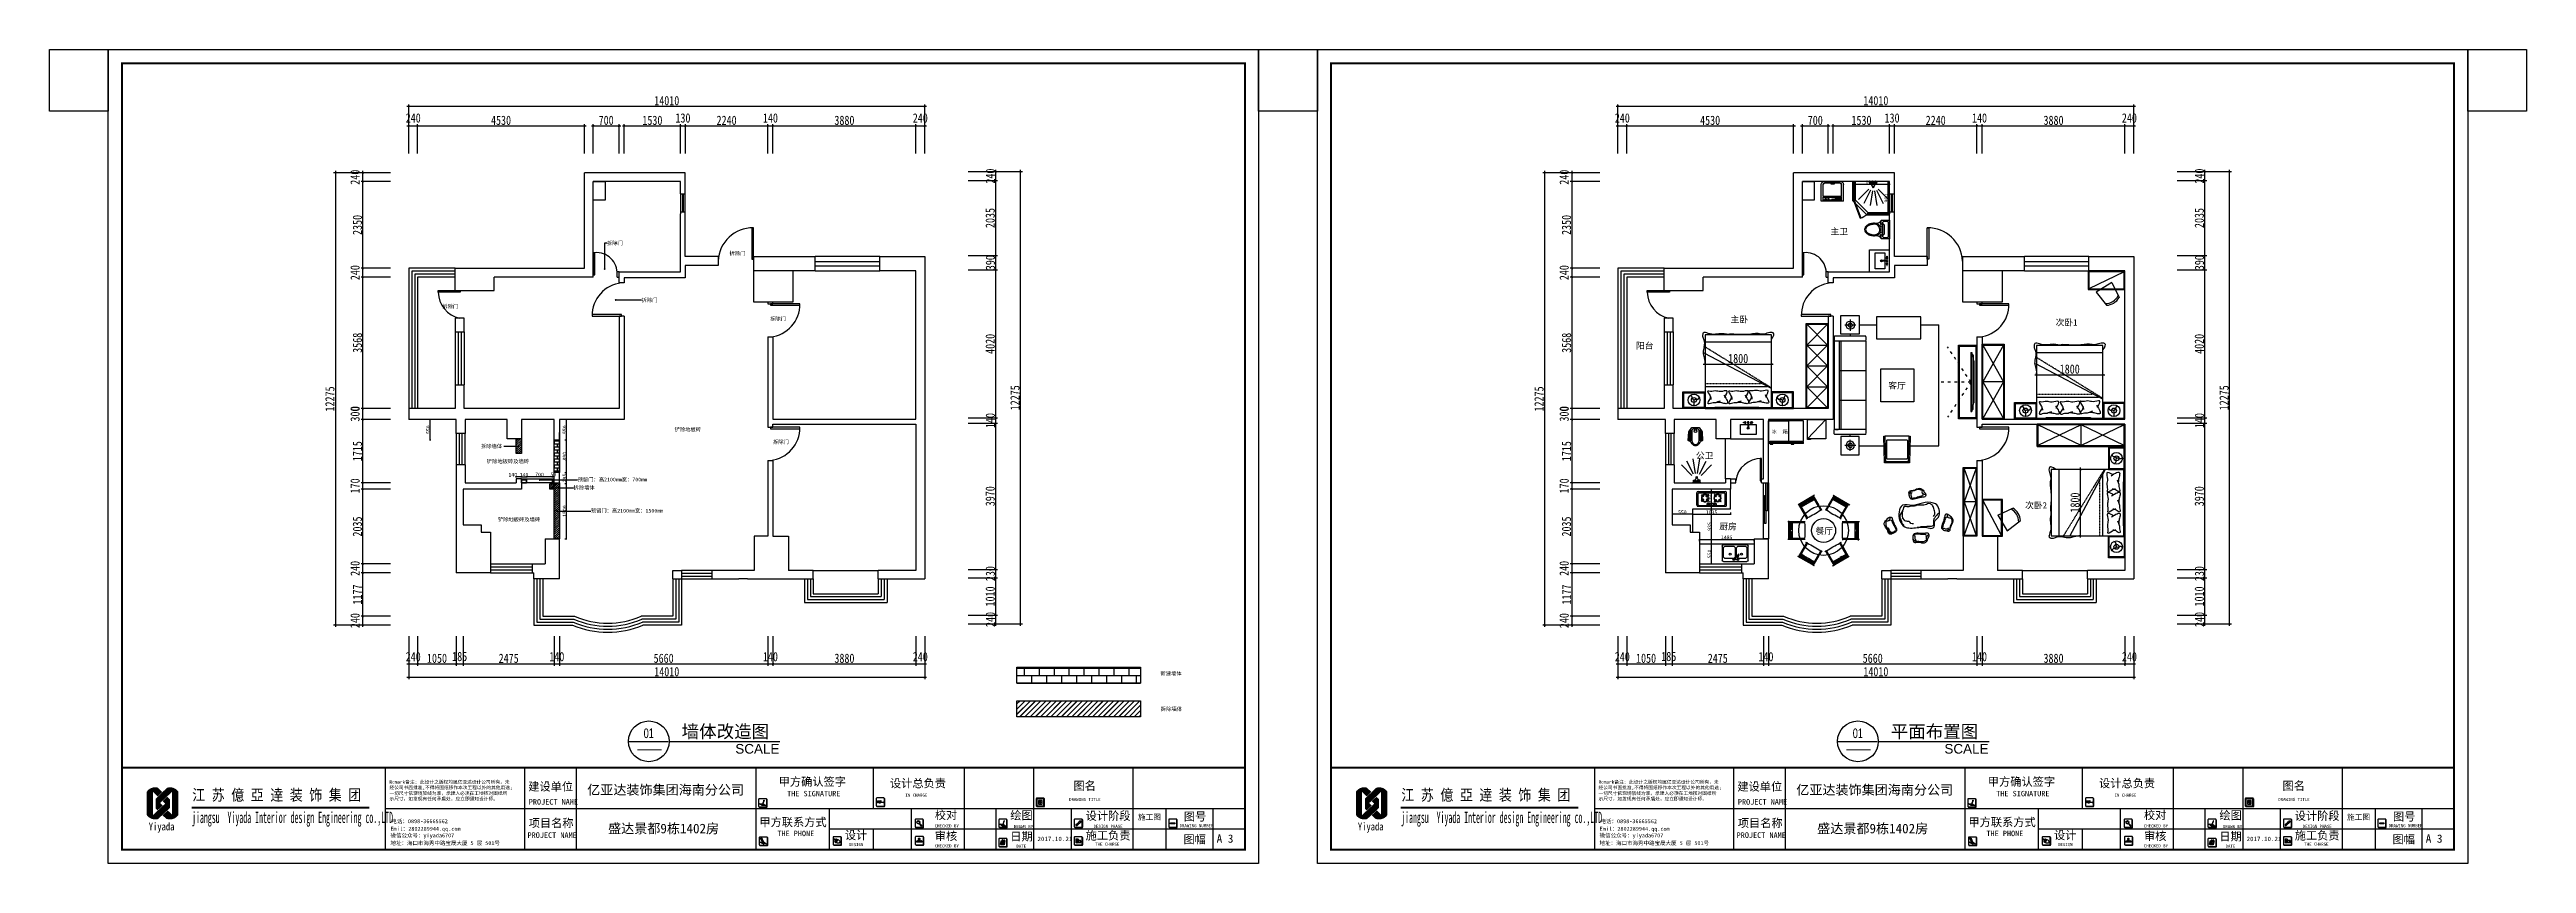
# Model space of a CAD drawing. Header units: millimetres. Extents: x 195858 to 476087, y -765534 to -702383.
# Drawn here: x 246247 to 313510, y -724474 to -702383 of the extents above; entities that cross this region are included whole.
import ezdxf
from ezdxf.enums import TextEntityAlignment as Align

# ---------------------------------------------------------------- set-up
doc = ezdxf.new("R2010")
doc.units = ezdxf.units.MM
doc.header["$PDMODE"] = 3
doc.linetypes.add('ACAD_ISO03W100', pattern=[30, 12, -18])
doc.linetypes.add('DASHED2', pattern=[0.375, 0.25, -0.125])
for name, color, linetype in [('0-01图框模板说明', 2, 'Continuous'), ('0-02图框细线', 136, 'Continuous'), ('0-170活动家具', 8, 'Continuous'), ('06其他', 8, 'Continuous'), ('250', 250, 'Continuous'), ('5', 5, 'Continuous'), ('dadddd', 7, 'Continuous'), ('DOOR【门】', 1, 'Continuous'), ('IDS-FIXT', 31, 'Continuous'), ('JP-洁具灶具', 2, 'Continuous'), ('P-活动家具', 146, 'Continuous'), ('TK', 7, 'Continuous'), ('墙体', 7, 'Continuous'), ('家具1', 2, 'Continuous'), ('家具2', 1, 'Continuous'), ('家具外线', 4, 'Continuous'), ('活动家具', 6, 'Continuous'), ('饰品', 36, 'Continuous')]:
    doc.layers.add(name, color=color, linetype=linetype)
doc.styles.add('ar', font='arial.ttf')
doc.styles.add('DIM', font='simhei.ttf', dxfattribs={"width": 0.8})
doc.styles.add('DIM_FONT', font='SIMPLEX.shx', dxfattribs={"width": 0.8})
doc.styles.add('H1', font='')
doc.styles.add('HT', font='simhei.ttf')
doc.styles.get("Standard").update_dxf_attribs({"font": 'simhei.ttf'})
doc.styles.add('黑体', font='simhei.ttf')
doc.styles.get('H1').set_extended_font_data('SimSun')
doc.dimstyles.new('1-10', dxfattribs={"dimscale": 10, "dimtxt": 10, "dimasz": 1, "dimexe": 1, "dimexo": 3, "dimgap": 0.5, "dimtad": 1, "dimtoh": 1, "dimdec": 0, "dimzin": 0, "dimdsep": 46, "dimtxsty": 'Standard', "dimblk": 'ARCHTICK', "dimcen": 0.09, "dimdle": 1, "dimclrd": 3, "dimclre": 3, "dimclrt": 1, "dimadec": 0, "dimazin": 0, "dimtfac": 1, "dimtdec": 0, "dimtix": 1, "dimtmove": 2, "dimatfit": 0, "dimldrblk": 'ARCHTICK', "dimfxl": 5, "dimfxlon": 1, "dimtolj": 1, "dimtzin": 0, "dimarcsym": 1})
doc.dimstyles.new('1-50', dxfattribs={"dimscale": 50, "dimtxt": 5, "dimasz": 1, "dimexe": 1, "dimexo": 0.1, "dimgap": 0.5, "dimtad": 1, "dimdec": 0, "dimdsep": 46, "dimtxsty": 'DIM', "dimblk": 'ARCHTICK', "dimcen": 4, "dimdle": 1, "dimclrd": 3, "dimclre": 3, "dimclrt": 7, "dimadec": 0, "dimazin": 0, "dimtfac": 1, "dimtdec": 0, "dimtmove": 2, "dimatfit": 3, "dimldrblk": 'DOT', "dimfxl": 15, "dimfxlon": 1, "dimarcsym": 0})

msp = doc.modelspace()

# ---------------------------------------------------------------- texts
at = {"color": 2, "style": 'ar'}
for p in [(264870.1, -721492.5), (297704.3, -721492.5)]:
    msp.add_text('SCALE  ', height=261.36, dxfattribs=at).set_placement(p)
at = {"color": 2, "style": 'ar', "width": 0.680032}
for p, p2 in [((262381, -721071.3), (262657.2, -721071.3)), ((295215.2, -721071.3), (295491.4, -721071.3))]:
    msp.add_attdef('01', text='02', height=261.36, dxfattribs=at).set_placement(p, p2, align=Align.FIT)
at = {"color": 2, "style": 'ar', "flags": 8}
for tag, p in [('墙体改造图', (264600.2, -720885.4)), ('平面布置图', (297434.5, -720885.4))]:
    msp.add_attdef(tag, text='原始结构图', height=348.48, dxfattribs=at).set_placement(p, align=Align.MIDDLE)
at = {"color": 2, "style": 'ar', "width": 7.452088, "flags": 8}
for p, p2 in [((262086.1, -721489), (262992.1, -721489)), ((294920.3, -721489), (295826.4, -721489))]:
    msp.add_attdef('-', text='-', height=261.4, dxfattribs=at).set_placement(p, p2, align=Align.FIT)
at = {"layer": '家具1', "style": 'HT'}
for s, height, p in [('拆除门', 102.53, (261385.6, -707687)), ('主卫', 170.89, (294610.7, -707406)), ('拆除门', 102.53, (264713, -707965.8)), ('拆除门', 102.53, (256915.1, -709403.5)), ('拆除门', 102.53, (262324.4, -709234.7)), ('拆除门', 102.53, (265813.9, -709740.7)), ('主卧', 170.89, (291896.4, -709797.2)), ('次卧1', 170.89, (300723.6, -709875.2)), ('阳台', 170.89, (289330.3, -710505.7)), ('客厅', 170.89, (296178.3, -711589.8)), ('铲除地板砖', 102.53, (263221.2, -712746.1)), ('拆除门', 102.53, (265896.1, -713083.4)), ('拆除墙体', 102.53, (257963.6, -713200.1)), ('铲除地板砖及墙砖', 102.53, (258120.3, -713610.5)), ('公卫', 170.89, (290957.1, -713486.7)), ('拆除墙体', 102.53, (260476.6, -714323.2)), ('预留门：高2100mm宽：700mm', 102.532, (260587.4, -714104.3)), ('预留门：高2100mm宽：1500mm', 102.532, (260944.8, -714950.8)), ('次卧2', 170.89, (299894.9, -714839.4)), ('铲除地板砖及墙砖', 102.53, (258423.1, -715188.1)), ('厨房', 170.89, (291587.9, -715412)), ('餐厅', 170.89, (294202.1, -715536.5)), ('新建墙体', 102.53, (276415.6, -719370.1)), ('拆除墙体', 102.53, (276426.4, -720330.9))]:
    msp.add_text(s, height=height, dxfattribs=at).set_placement(p)

# ---------------------------------------------------------------- blocks, each defined once
blk = doc.blocks.new('_ArchTick')
at = {"color": 0, "linetype": 'ByBlock', "const_width": 0.15}
blk.add_lwpolyline([(-0.5, -0.5), (0.5, 0.5)], dxfattribs=at)
blk = doc.blocks.new('*D123')
at = {"layer": '250', "color": 3, "lineweight": -2}
for p, q in [((288787, -704455), (289127, -704455)), ((288837, -705205), (288837, -704405)), ((289077, -705205), (289077, -704405))]:
    blk.add_line(p, q, dxfattribs=at)
at = {"layer": 'Defpoints', "color": 0}
for p in [(289077, -704455), (288837, -708715), (289077, -708955)]:
    blk.add_point(p, dxfattribs=at)
at = {"layer": '250', "color": 3, "lineweight": -2, "xscale": 50, "yscale": 50, "zscale": 50, "rotation": 180}
blk.add_blockref('_ArchTick', (288837, -704455), dxfattribs=at)
at = {"layer": '250', "color": 3, "lineweight": -2, "xscale": 50, "yscale": 50, "zscale": 50}
blk.add_blockref('_ArchTick', (289077, -704455), dxfattribs=at)
at = {"layer": '250', "color": 7, "insert": (288957, -704241), "char_height": 250, "attachment_point": 5, "style": 'DIM'}
blk.add_mtext('240', dxfattribs=at)
blk = doc.blocks.new('_Dot')
at = {"color": 0, "linetype": 'ByBlock', "lineweight": -2}
blk.add_line((-0.5, 0), (-1, 0), dxfattribs=at)
at = {"color": 0, "linetype": 'ByBlock', "const_width": 0.5}
blk.add_lwpolyline([(-0.25, 0, 1), (0.25, 0, 1)], format="xyb", close=True, dxfattribs=at)
blk = doc.blocks.new('*D124')
at = {"layer": '250', "color": 3, "lineweight": -2}
for p, q in [((289027, -704455), (293657, -704455)), ((289077, -705205), (289077, -704405)), ((293607, -705205), (293607, -704405))]:
    blk.add_line(p, q, dxfattribs=at)
at = {"layer": 'Defpoints', "color": 0}
for p in [(293607, -704455), (293607, -706125), (289077, -708955)]:
    blk.add_point(p, dxfattribs=at)
at = {"layer": '250', "color": 3, "lineweight": -2, "xscale": 50, "yscale": 50, "zscale": 50, "rotation": 180}
blk.add_blockref('_ArchTick', (289077, -704455), dxfattribs=at)
at = {"layer": '250', "color": 3, "lineweight": -2, "xscale": 50, "yscale": 50, "zscale": 50}
blk.add_blockref('_ArchTick', (293607, -704455), dxfattribs=at)
at = {"layer": '250', "color": 7, "insert": (291342, -704304), "char_height": 250, "attachment_point": 5, "style": 'DIM'}
blk.add_mtext('4530', dxfattribs=at)
blk = doc.blocks.new('*D125')
at = {"layer": '250', "color": 3, "lineweight": -2}
for p, q in [((293797, -704455), (294597, -704455)), ((293847, -705205), (293847, -704405)), ((294547, -705205), (294547, -704405))]:
    blk.add_line(p, q, dxfattribs=at)
at = {"layer": 'Defpoints', "color": 0}
for p in [(294547, -704455), (293847, -706365), (294547, -709993)]:
    blk.add_point(p, dxfattribs=at)
at = {"layer": '250', "color": 3, "lineweight": -2, "xscale": 50, "yscale": 50, "zscale": 50, "rotation": 180}
blk.add_blockref('_ArchTick', (293847, -704455), dxfattribs=at)
at = {"layer": '250', "color": 3, "lineweight": -2, "xscale": 50, "yscale": 50, "zscale": 50}
blk.add_blockref('_ArchTick', (294547, -704455), dxfattribs=at)
at = {"layer": '250', "color": 7, "insert": (294197, -704304), "char_height": 250, "attachment_point": 5, "style": 'DIM'}
blk.add_mtext('700', dxfattribs=at)
blk = doc.blocks.new('*D126')
at = {"layer": '250', "color": 3, "lineweight": -2}
for p, q in [((294637, -704455), (296267, -704455)), ((294687, -705205), (294687, -704405)), ((296217, -705205), (296217, -704405))]:
    blk.add_line(p, q, dxfattribs=at)
at = {"layer": 'Defpoints', "color": 0}
for p in [(296217, -704455), (296217, -707278), (294687, -709993)]:
    blk.add_point(p, dxfattribs=at)
at = {"layer": '250', "color": 3, "lineweight": -2, "xscale": 50, "yscale": 50, "zscale": 50, "rotation": 180}
blk.add_blockref('_ArchTick', (294687, -704455), dxfattribs=at)
at = {"layer": '250', "color": 3, "lineweight": -2, "xscale": 50, "yscale": 50, "zscale": 50}
blk.add_blockref('_ArchTick', (296217, -704455), dxfattribs=at)
at = {"layer": '250', "color": 7, "insert": (295452, -704304), "char_height": 250, "attachment_point": 5, "style": 'DIM'}
blk.add_mtext('1530', dxfattribs=at)
blk = doc.blocks.new('*D127')
at = {"layer": '250', "color": 3, "lineweight": -2}
for p, q in [((296167, -704455), (296397, -704455)), ((296217, -705205), (296217, -704405)), ((296347, -705205), (296347, -704405))]:
    blk.add_line(p, q, dxfattribs=at)
at = {"layer": 'Defpoints', "color": 0}
for p in [(296347, -704455), (296217, -707278), (296347, -707278)]:
    blk.add_point(p, dxfattribs=at)
at = {"layer": '250', "color": 3, "lineweight": -2, "xscale": 50, "yscale": 50, "zscale": 50, "rotation": 180}
blk.add_blockref('_ArchTick', (296217, -704455), dxfattribs=at)
at = {"layer": '250', "color": 3, "lineweight": -2, "xscale": 50, "yscale": 50, "zscale": 50}
blk.add_blockref('_ArchTick', (296347, -704455), dxfattribs=at)
at = {"layer": '250', "color": 7, "insert": (296282, -704241), "char_height": 250, "attachment_point": 5, "style": 'DIM'}
blk.add_mtext('130', dxfattribs=at)
blk = doc.blocks.new('*D128')
at = {"layer": '250', "color": 3, "lineweight": -2}
for p, q in [((296297, -704455), (298637, -704455)), ((296347, -705205), (296347, -704405)), ((298587, -705205), (298587, -704405))]:
    blk.add_line(p, q, dxfattribs=at)
at = {"layer": 'Defpoints', "color": 0}
for p in [(298587, -704455), (296347, -707278), (298587, -710580)]:
    blk.add_point(p, dxfattribs=at)
at = {"layer": '250', "color": 3, "lineweight": -2, "xscale": 50, "yscale": 50, "zscale": 50, "rotation": 180}
blk.add_blockref('_ArchTick', (296347, -704455), dxfattribs=at)
at = {"layer": '250', "color": 3, "lineweight": -2, "xscale": 50, "yscale": 50, "zscale": 50}
blk.add_blockref('_ArchTick', (298587, -704455), dxfattribs=at)
at = {"layer": '250', "color": 7, "insert": (297467, -704304), "char_height": 250, "attachment_point": 5, "style": 'DIM'}
blk.add_mtext('2240', dxfattribs=at)
blk = doc.blocks.new('*D129')
at = {"layer": '250', "color": 3, "lineweight": -2}
for p, q in [((298537, -704455), (298777, -704455)), ((298587, -705205), (298587, -704405)), ((298727, -705205), (298727, -704405))]:
    blk.add_line(p, q, dxfattribs=at)
at = {"layer": 'Defpoints', "color": 0}
for p in [(298727, -704455), (298587, -710580), (298727, -710580)]:
    blk.add_point(p, dxfattribs=at)
at = {"layer": '250', "color": 3, "lineweight": -2, "xscale": 50, "yscale": 50, "zscale": 50, "rotation": 180}
blk.add_blockref('_ArchTick', (298587, -704455), dxfattribs=at)
at = {"layer": '250', "color": 3, "lineweight": -2, "xscale": 50, "yscale": 50, "zscale": 50}
blk.add_blockref('_ArchTick', (298727, -704455), dxfattribs=at)
at = {"layer": '250', "color": 7, "insert": (298657, -704241), "char_height": 250, "attachment_point": 5, "style": 'DIM'}
blk.add_mtext('140', dxfattribs=at)
blk = doc.blocks.new('*D130')
at = {"layer": '250', "color": 3, "lineweight": -2}
for p, q in [((298677, -704455), (302657, -704455)), ((298727, -705205), (298727, -704405)), ((302607, -705205), (302607, -704405))]:
    blk.add_line(p, q, dxfattribs=at)
at = {"layer": 'Defpoints', "color": 0}
for p in [(302607, -704455), (302607, -708790), (298727, -710580)]:
    blk.add_point(p, dxfattribs=at)
at = {"layer": '250', "color": 3, "lineweight": -2, "xscale": 50, "yscale": 50, "zscale": 50, "rotation": 180}
blk.add_blockref('_ArchTick', (298727, -704455), dxfattribs=at)
at = {"layer": '250', "color": 3, "lineweight": -2, "xscale": 50, "yscale": 50, "zscale": 50}
blk.add_blockref('_ArchTick', (302607, -704455), dxfattribs=at)
at = {"layer": '250', "color": 7, "insert": (300667, -704304), "char_height": 250, "attachment_point": 5, "style": 'DIM'}
blk.add_mtext('3880', dxfattribs=at)
blk = doc.blocks.new('*D131')
at = {"layer": '250', "color": 3, "lineweight": -2}
for p, q in [((302557, -704455), (302897, -704455)), ((302607, -705205), (302607, -704405)), ((302847, -705205), (302847, -704405))]:
    blk.add_line(p, q, dxfattribs=at)
at = {"layer": 'Defpoints', "color": 0}
for p in [(302847, -704455), (302607, -708790), (302847, -708400)]:
    blk.add_point(p, dxfattribs=at)
at = {"layer": '250', "color": 3, "lineweight": -2, "xscale": 50, "yscale": 50, "zscale": 50, "rotation": 180}
blk.add_blockref('_ArchTick', (302607, -704455), dxfattribs=at)
at = {"layer": '250', "color": 3, "lineweight": -2, "xscale": 50, "yscale": 50, "zscale": 50}
blk.add_blockref('_ArchTick', (302847, -704455), dxfattribs=at)
at = {"layer": '250', "color": 7, "insert": (302727, -704241), "char_height": 250, "attachment_point": 5, "style": 'DIM'}
blk.add_mtext('240', dxfattribs=at)
blk = doc.blocks.new('*D132')
at = {"layer": '250', "color": 3, "lineweight": -2}
for p, q in [((288787, -703922), (302897, -703922)), ((288837, -704672), (288837, -703872)), ((302847, -704672), (302847, -703872))]:
    blk.add_line(p, q, dxfattribs=at)
at = {"layer": 'Defpoints', "color": 0}
for p in [(302847, -703922), (288837, -705205), (302847, -705205)]:
    blk.add_point(p, dxfattribs=at)
at = {"layer": '250', "color": 3, "lineweight": -2, "xscale": 50, "yscale": 50, "zscale": 50, "rotation": 180}
blk.add_blockref('_ArchTick', (288837, -703922), dxfattribs=at)
at = {"layer": '250', "color": 3, "lineweight": -2, "xscale": 50, "yscale": 50, "zscale": 50}
blk.add_blockref('_ArchTick', (302847, -703922), dxfattribs=at)
at = {"layer": '250', "color": 7, "insert": (295842, -703770), "char_height": 250, "attachment_point": 5, "style": 'DIM'}
blk.add_mtext('14010', dxfattribs=at)
blk = doc.blocks.new('*D133')
at = {"layer": '250', "color": 3, "lineweight": -2}
for p, q in [((304778, -718022), (304778, -717682)), ((304028, -717732), (304828, -717732)), ((304028, -717972), (304828, -717972))]:
    blk.add_line(p, q, dxfattribs=at)
at = {"layer": 'Defpoints', "color": 0}
for p in [(297529, -717732), (297769, -717972), (304778, -717732)]:
    blk.add_point(p, dxfattribs=at)
at = {"layer": '250', "color": 3, "lineweight": -2, "xscale": 50, "yscale": 50, "zscale": 50}
for p, rotation in [((304778, -717732), 90), ((304778, -717972), 270)]:
    blk.add_blockref('_ArchTick', p, dxfattribs=dict(at, rotation=rotation))
at = {"layer": '250', "color": 7, "insert": (304632, -717852), "char_height": 250, "attachment_point": 5, "rotation": 90, "style": 'DIM'}
blk.add_mtext('240', dxfattribs=at)
blk = doc.blocks.new('*D134')
at = {"layer": '250', "color": 3, "lineweight": -2}
for p, q in [((304028, -716722), (304828, -716722)), ((304778, -717782), (304778, -716672)), ((304028, -717732), (304828, -717732))]:
    blk.add_line(p, q, dxfattribs=at)
at = {"layer": 'Defpoints', "color": 0}
for p in [(302579, -716722), (304778, -716722), (297529, -717732)]:
    blk.add_point(p, dxfattribs=at)
at = {"layer": '250', "color": 3, "lineweight": -2, "xscale": 50, "yscale": 50, "zscale": 50}
for p, rotation in [((304778, -716722), 90), ((304778, -717732), 270)]:
    blk.add_blockref('_ArchTick', p, dxfattribs=dict(at, rotation=rotation))
at = {"layer": '250', "color": 7, "insert": (304626, -717227), "char_height": 250, "attachment_point": 5, "rotation": 90, "style": 'DIM'}
blk.add_mtext('1010', dxfattribs=at)
blk = doc.blocks.new('*D135')
at = {"layer": '250', "color": 3, "lineweight": -2}
for p, q in [((304028, -716492), (304828, -716492)), ((304028, -716722), (304828, -716722)), ((304778, -716772), (304778, -716442))]:
    blk.add_line(p, q, dxfattribs=at)
at = {"layer": 'Defpoints', "color": 0}
for p in [(302339, -716492), (302579, -716722), (304778, -716492)]:
    blk.add_point(p, dxfattribs=at)
at = {"layer": '250', "color": 3, "lineweight": -2, "xscale": 50, "yscale": 50, "zscale": 50}
for p, rotation in [((304778, -716492), 90), ((304778, -716722), 270)]:
    blk.add_blockref('_ArchTick', p, dxfattribs=dict(at, rotation=rotation))
at = {"layer": '250', "color": 7, "insert": (304630, -716607), "char_height": 250, "attachment_point": 5, "rotation": 90, "style": 'DIM'}
blk.add_mtext('230', dxfattribs=at)
blk = doc.blocks.new('*D93')
at = {"layer": '250', "color": 3, "lineweight": -2}
for p, q in [((304028, -712522), (304828, -712522)), ((304778, -716542), (304778, -712472)), ((304028, -716492), (304828, -716492))]:
    blk.add_line(p, q, dxfattribs=at)
at = {"layer": 'Defpoints', "color": 0}
for p in [(302339, -712522), (304778, -712522), (302339, -716492)]:
    blk.add_point(p, dxfattribs=at)
at = {"layer": '250', "color": 3, "lineweight": -2, "xscale": 50, "yscale": 50, "zscale": 50}
for p, rotation in [((304778, -712522), 90), ((304778, -716492), 270)]:
    blk.add_blockref('_ArchTick', p, dxfattribs=dict(at, rotation=rotation))
at = {"layer": '250', "color": 7, "insert": (304626, -714507), "char_height": 250, "attachment_point": 5, "rotation": 90, "style": 'DIM'}
blk.add_mtext('3970', dxfattribs=at)
blk = doc.blocks.new('*D94')
at = {"layer": '250', "color": 3, "lineweight": -2}
for p, q in [((304028, -712382), (304828, -712382)), ((304028, -712522), (304828, -712522)), ((304778, -712572), (304778, -712332))]:
    blk.add_line(p, q, dxfattribs=at)
at = {"layer": 'Defpoints', "color": 0}
for p in [(302339, -712382), (302339, -712522), (304778, -712382)]:
    blk.add_point(p, dxfattribs=at)
at = {"layer": '250', "color": 3, "lineweight": -2, "xscale": 50, "yscale": 50, "zscale": 50}
for p, rotation in [((304778, -712382), 90), ((304778, -712522), 270)]:
    blk.add_blockref('_ArchTick', p, dxfattribs=dict(at, rotation=rotation))
at = {"layer": '250', "color": 7, "insert": (304630, -712452), "char_height": 250, "attachment_point": 5, "rotation": 90, "style": 'DIM'}
blk.add_mtext('140', dxfattribs=at)
blk = doc.blocks.new('*D95')
at = {"layer": '250', "color": 3, "lineweight": -2}
for p, q in [((304028, -708362), (304828, -708362)), ((304778, -712432), (304778, -708312)), ((304028, -712382), (304828, -712382))]:
    blk.add_line(p, q, dxfattribs=at)
at = {"layer": 'Defpoints', "color": 0}
for p in [(302339, -708362), (304778, -708362), (302339, -712382)]:
    blk.add_point(p, dxfattribs=at)
at = {"layer": '250', "color": 3, "lineweight": -2, "xscale": 50, "yscale": 50, "zscale": 50}
for p, rotation in [((304778, -708362), 90), ((304778, -712382), 270)]:
    blk.add_blockref('_ArchTick', p, dxfattribs=dict(at, rotation=rotation))
at = {"layer": '250', "color": 7, "insert": (304626, -710372), "char_height": 250, "attachment_point": 5, "rotation": 90, "style": 'DIM'}
blk.add_mtext('4020', dxfattribs=at)
blk = doc.blocks.new('*D96')
at = {"layer": '250', "color": 3, "lineweight": -2}
for p, q in [((304028, -707972), (304828, -707972)), ((304778, -708412), (304778, -707922)), ((304028, -708362), (304828, -708362))]:
    blk.add_line(p, q, dxfattribs=at)
at = {"layer": 'Defpoints', "color": 0}
for p in [(302579, -707972), (304778, -707972), (302339, -708362)]:
    blk.add_point(p, dxfattribs=at)
at = {"layer": '250', "color": 3, "lineweight": -2, "xscale": 50, "yscale": 50, "zscale": 50}
for p, rotation in [((304778, -707972), 90), ((304778, -708362), 270)]:
    blk.add_blockref('_ArchTick', p, dxfattribs=dict(at, rotation=rotation))
at = {"layer": '250', "color": 7, "insert": (304630, -708167), "char_height": 250, "attachment_point": 5, "rotation": 90, "style": 'DIM'}
blk.add_mtext('390', dxfattribs=at)
blk = doc.blocks.new('*D97')
at = {"layer": '250', "color": 3, "lineweight": -2}
for p, q in [((304028, -705937), (304828, -705937)), ((304778, -708022), (304778, -705887)), ((304028, -707972), (304828, -707972))]:
    blk.add_line(p, q, dxfattribs=at)
at = {"layer": 'Defpoints', "color": 0}
for p in [(293579, -705937), (304778, -705937), (302579, -707972)]:
    blk.add_point(p, dxfattribs=at)
at = {"layer": '250', "color": 3, "lineweight": -2, "xscale": 50, "yscale": 50, "zscale": 50}
for p, rotation in [((304778, -705937), 90), ((304778, -707972), 270)]:
    blk.add_blockref('_ArchTick', p, dxfattribs=dict(at, rotation=rotation))
at = {"layer": '250', "color": 7, "insert": (304626, -706955), "char_height": 250, "attachment_point": 5, "rotation": 90, "style": 'DIM'}
blk.add_mtext('2035', dxfattribs=at)
blk = doc.blocks.new('*D98')
at = {"layer": '250', "color": 3, "lineweight": -2}
for p, q in [((304028, -705697), (304828, -705697)), ((304028, -705937), (304828, -705937)), ((304778, -705987), (304778, -705647))]:
    blk.add_line(p, q, dxfattribs=at)
at = {"layer": 'Defpoints', "color": 0}
for p in [(293339, -705697), (295949, -705937), (304778, -705697)]:
    blk.add_point(p, dxfattribs=at)
at = {"layer": '250', "color": 3, "lineweight": -2, "xscale": 50, "yscale": 50, "zscale": 50}
for p, rotation in [((304778, -705697), 90), ((304778, -705937), 270)]:
    blk.add_blockref('_ArchTick', p, dxfattribs=dict(at, rotation=rotation))
at = {"layer": '250', "color": 7, "insert": (304630, -705817), "char_height": 250, "attachment_point": 5, "rotation": 90, "style": 'DIM'}
blk.add_mtext('240', dxfattribs=at)
blk = doc.blocks.new('*D99')
at = {"layer": '250', "color": 3, "lineweight": -2}
for p, q in [((304699, -705697), (305499, -705697)), ((305449, -718022), (305449, -705647)), ((304699, -717972), (305499, -717972))]:
    blk.add_line(p, q, dxfattribs=at)
at = {"layer": 'Defpoints', "color": 0}
for p in [(303934, -705697), (305449, -705697), (303934, -717972)]:
    blk.add_point(p, dxfattribs=at)
at = {"layer": '250', "color": 3, "lineweight": -2, "xscale": 50, "yscale": 50, "zscale": 50}
for p, rotation in [((305449, -705697), 90), ((305449, -717972), 270)]:
    blk.add_blockref('_ArchTick', p, dxfattribs=dict(at, rotation=rotation))
at = {"layer": '250', "color": 7, "insert": (305299, -711835), "char_height": 250, "attachment_point": 5, "rotation": 90, "style": 'DIM'}
blk.add_mtext('12275', dxfattribs=at)
blk = doc.blocks.new('*D100')
at = {"layer": '250', "color": 3, "lineweight": -2}
for p, q in [((288837, -718307), (288837, -719107)), ((289077, -718307), (289077, -719107)), ((288787, -719057), (289127, -719057))]:
    blk.add_line(p, q, dxfattribs=at)
at = {"layer": 'Defpoints', "color": 0}
for p in [(289077, -711409), (288837, -711709), (289077, -719057)]:
    blk.add_point(p, dxfattribs=at)
at = {"layer": '250', "color": 3, "lineweight": -2, "xscale": 50, "yscale": 50, "zscale": 50, "rotation": 180}
blk.add_blockref('_ArchTick', (288837, -719057), dxfattribs=at)
at = {"layer": '250', "color": 3, "lineweight": -2, "xscale": 50, "yscale": 50, "zscale": 50}
blk.add_blockref('_ArchTick', (289077, -719057), dxfattribs=at)
at = {"layer": '250', "color": 7, "insert": (288957, -718863), "char_height": 250, "attachment_point": 5, "style": 'DIM'}
blk.add_mtext('240', dxfattribs=at)
blk = doc.blocks.new('*D101')
at = {"layer": '250', "color": 3, "lineweight": -2}
for p, q in [((289077, -718307), (289077, -719107)), ((290127, -718307), (290127, -719107)), ((289027, -719057), (290177, -719057))]:
    blk.add_line(p, q, dxfattribs=at)
at = {"layer": 'Defpoints', "color": 0}
for p in [(289077, -711409), (290127, -715869), (290127, -719057)]:
    blk.add_point(p, dxfattribs=at)
at = {"layer": '250', "color": 3, "lineweight": -2, "xscale": 50, "yscale": 50, "zscale": 50, "rotation": 180}
blk.add_blockref('_ArchTick', (289077, -719057), dxfattribs=at)
at = {"layer": '250', "color": 3, "lineweight": -2, "xscale": 50, "yscale": 50, "zscale": 50}
blk.add_blockref('_ArchTick', (290127, -719057), dxfattribs=at)
at = {"layer": '250', "color": 7, "insert": (289602, -718906), "char_height": 250, "attachment_point": 5, "style": 'DIM'}
blk.add_mtext('1050', dxfattribs=at)
blk = doc.blocks.new('*D102')
at = {"layer": '250', "color": 3, "lineweight": -2}
for p, q in [((290127, -718307), (290127, -719107)), ((290312, -718307), (290312, -719107)), ((290077, -719057), (290362, -719057))]:
    blk.add_line(p, q, dxfattribs=at)
at = {"layer": 'Defpoints', "color": 0}
for p in [(290312, -714569), (290127, -715869), (290312, -719057)]:
    blk.add_point(p, dxfattribs=at)
at = {"layer": '250', "color": 3, "lineweight": -2, "xscale": 50, "yscale": 50, "zscale": 50, "rotation": 180}
blk.add_blockref('_ArchTick', (290127, -719057), dxfattribs=at)
at = {"layer": '250', "color": 3, "lineweight": -2, "xscale": 50, "yscale": 50, "zscale": 50}
blk.add_blockref('_ArchTick', (290312, -719057), dxfattribs=at)
at = {"layer": '250', "color": 7, "insert": (290219, -718858), "char_height": 250, "attachment_point": 5, "style": 'DIM'}
blk.add_mtext('185', dxfattribs=at)
blk = doc.blocks.new('*D103')
at = {"layer": '250', "color": 3, "lineweight": -2}
for p, q in [((290312, -718307), (290312, -719107)), ((292787, -718307), (292787, -719107)), ((290262, -719057), (292837, -719057))]:
    blk.add_line(p, q, dxfattribs=at)
at = {"layer": 'Defpoints', "color": 0}
for p in [(290312, -714569), (292787, -714944), (292787, -719057)]:
    blk.add_point(p, dxfattribs=at)
at = {"layer": '250', "color": 3, "lineweight": -2, "xscale": 50, "yscale": 50, "zscale": 50, "rotation": 180}
blk.add_blockref('_ArchTick', (290312, -719057), dxfattribs=at)
at = {"layer": '250', "color": 3, "lineweight": -2, "xscale": 50, "yscale": 50, "zscale": 50}
blk.add_blockref('_ArchTick', (292787, -719057), dxfattribs=at)
at = {"layer": '250', "color": 7, "insert": (291549, -718907), "char_height": 250, "attachment_point": 5, "style": 'DIM'}
blk.add_mtext('2475', dxfattribs=at)
blk = doc.blocks.new('*D104')
at = {"layer": '250', "color": 3, "lineweight": -2}
for p, q in [((292787, -718307), (292787, -719107)), ((292927, -718307), (292927, -719107)), ((292737, -719057), (292977, -719057))]:
    blk.add_line(p, q, dxfattribs=at)
at = {"layer": 'Defpoints', "color": 0}
for p in [(292787, -714944), (292927, -715806), (292927, -719057)]:
    blk.add_point(p, dxfattribs=at)
at = {"layer": '250', "color": 3, "lineweight": -2, "xscale": 50, "yscale": 50, "zscale": 50, "rotation": 180}
blk.add_blockref('_ArchTick', (292787, -719057), dxfattribs=at)
at = {"layer": '250', "color": 3, "lineweight": -2, "xscale": 50, "yscale": 50, "zscale": 50}
blk.add_blockref('_ArchTick', (292927, -719057), dxfattribs=at)
at = {"layer": '250', "color": 7, "insert": (292857, -718863), "char_height": 250, "attachment_point": 5, "style": 'DIM'}
blk.add_mtext('140', dxfattribs=at)
blk = doc.blocks.new('*D105')
at = {"layer": '250', "color": 3, "lineweight": -2}
for p, q in [((292927, -718307), (292927, -719107)), ((298587, -718307), (298587, -719107)), ((292877, -719057), (298637, -719057))]:
    blk.add_line(p, q, dxfattribs=at)
at = {"layer": 'Defpoints', "color": 0}
for p in [(298587, -714876), (292927, -715806), (298587, -719057)]:
    blk.add_point(p, dxfattribs=at)
at = {"layer": '250', "color": 3, "lineweight": -2, "xscale": 50, "yscale": 50, "zscale": 50, "rotation": 180}
blk.add_blockref('_ArchTick', (292927, -719057), dxfattribs=at)
at = {"layer": '250', "color": 3, "lineweight": -2, "xscale": 50, "yscale": 50, "zscale": 50}
blk.add_blockref('_ArchTick', (298587, -719057), dxfattribs=at)
at = {"layer": '250', "color": 7, "insert": (295757, -718906), "char_height": 250, "attachment_point": 5, "style": 'DIM'}
blk.add_mtext('5660', dxfattribs=at)
blk = doc.blocks.new('*D106')
at = {"layer": '250', "color": 3, "lineweight": -2}
for p, q in [((298587, -718307), (298587, -719107)), ((298727, -718307), (298727, -719107)), ((298537, -719057), (298777, -719057))]:
    blk.add_line(p, q, dxfattribs=at)
at = {"layer": 'Defpoints', "color": 0}
for p in [(298587, -714876), (298727, -714876), (298727, -719057)]:
    blk.add_point(p, dxfattribs=at)
at = {"layer": '250', "color": 3, "lineweight": -2, "xscale": 50, "yscale": 50, "zscale": 50, "rotation": 180}
blk.add_blockref('_ArchTick', (298587, -719057), dxfattribs=at)
at = {"layer": '250', "color": 3, "lineweight": -2, "xscale": 50, "yscale": 50, "zscale": 50}
blk.add_blockref('_ArchTick', (298727, -719057), dxfattribs=at)
at = {"layer": '250', "color": 7, "insert": (298657, -718863), "char_height": 250, "attachment_point": 5, "style": 'DIM'}
blk.add_mtext('140', dxfattribs=at)
blk = doc.blocks.new('*D107')
at = {"layer": '250', "color": 3, "lineweight": -2}
for p, q in [((298727, -718307), (298727, -719107)), ((302607, -718307), (302607, -719107)), ((298677, -719057), (302657, -719057))]:
    blk.add_line(p, q, dxfattribs=at)
at = {"layer": 'Defpoints', "color": 0}
for p in [(298727, -714876), (302607, -715806), (302607, -719057)]:
    blk.add_point(p, dxfattribs=at)
at = {"layer": '250', "color": 3, "lineweight": -2, "xscale": 50, "yscale": 50, "zscale": 50, "rotation": 180}
blk.add_blockref('_ArchTick', (298727, -719057), dxfattribs=at)
at = {"layer": '250', "color": 3, "lineweight": -2, "xscale": 50, "yscale": 50, "zscale": 50}
blk.add_blockref('_ArchTick', (302607, -719057), dxfattribs=at)
at = {"layer": '250', "color": 7, "insert": (300667, -718906), "char_height": 250, "attachment_point": 5, "style": 'DIM'}
blk.add_mtext('3880', dxfattribs=at)
blk = doc.blocks.new('*D108')
at = {"layer": '250', "color": 3, "lineweight": -2}
for p, q in [((302607, -718307), (302607, -719107)), ((302847, -718307), (302847, -719107)), ((302557, -719057), (302897, -719057))]:
    blk.add_line(p, q, dxfattribs=at)
at = {"layer": 'Defpoints', "color": 0}
for p in [(302607, -715806), (302847, -716036), (302847, -719057)]:
    blk.add_point(p, dxfattribs=at)
at = {"layer": '250', "color": 3, "lineweight": -2, "xscale": 50, "yscale": 50, "zscale": 50, "rotation": 180}
blk.add_blockref('_ArchTick', (302607, -719057), dxfattribs=at)
at = {"layer": '250', "color": 3, "lineweight": -2, "xscale": 50, "yscale": 50, "zscale": 50}
blk.add_blockref('_ArchTick', (302847, -719057), dxfattribs=at)
at = {"layer": '250', "color": 7, "insert": (302727, -718863), "char_height": 250, "attachment_point": 5, "style": 'DIM'}
blk.add_mtext('240', dxfattribs=at)
blk = doc.blocks.new('*D109')
at = {"layer": '250', "color": 3, "lineweight": -2}
for p, q in [((288837, -718672), (288837, -719472)), ((302847, -718672), (302847, -719472)), ((288787, -719422), (302897, -719422))]:
    blk.add_line(p, q, dxfattribs=at)
at = {"layer": 'Defpoints', "color": 0}
for p in [(288837, -718307), (302847, -718307), (302847, -719422)]:
    blk.add_point(p, dxfattribs=at)
at = {"layer": '250', "color": 3, "lineweight": -2, "xscale": 50, "yscale": 50, "zscale": 50, "rotation": 180}
blk.add_blockref('_ArchTick', (288837, -719422), dxfattribs=at)
at = {"layer": '250', "color": 3, "lineweight": -2, "xscale": 50, "yscale": 50, "zscale": 50}
blk.add_blockref('_ArchTick', (302847, -719422), dxfattribs=at)
at = {"layer": '250', "color": 7, "insert": (295842, -719270), "char_height": 250, "attachment_point": 5, "style": 'DIM'}
blk.add_mtext('14010', dxfattribs=at)
blk = doc.blocks.new('*D110')
at = {"layer": '250', "color": 3, "lineweight": -2}
for p, q in [((288343, -717763), (287543, -717763)), ((288343, -718003), (287543, -718003)), ((287593, -718053), (287593, -717713))]:
    blk.add_line(p, q, dxfattribs=at)
at = {"layer": 'Defpoints', "color": 0}
for p in [(287593, -717763), (293885, -717763), (294694, -718003)]:
    blk.add_point(p, dxfattribs=at)
at = {"layer": '250', "color": 3, "lineweight": -2, "xscale": 50, "yscale": 50, "zscale": 50}
for p, rotation in [((287593, -717763), 90), ((287593, -718003), 270)]:
    blk.add_blockref('_ArchTick', p, dxfattribs=dict(at, rotation=rotation))
at = {"layer": '250', "color": 7, "insert": (287379, -717883), "char_height": 250, "attachment_point": 5, "rotation": 90, "style": 'DIM'}
blk.add_mtext('240', dxfattribs=at)
blk = doc.blocks.new('*D111')
at = {"layer": '250', "color": 3, "lineweight": -2}
for p, q in [((288343, -716586), (287543, -716586)), ((287593, -717813), (287593, -716536)), ((288343, -717763), (287543, -717763))]:
    blk.add_line(p, q, dxfattribs=at)
at = {"layer": 'Defpoints', "color": 0}
for p in [(287593, -716586), (292460, -716586), (293885, -717763)]:
    blk.add_point(p, dxfattribs=at)
at = {"layer": '250', "color": 3, "lineweight": -2, "xscale": 50, "yscale": 50, "zscale": 50}
for p, rotation in [((287593, -716586), 90), ((287593, -717763), 270)]:
    blk.add_blockref('_ArchTick', p, dxfattribs=dict(at, rotation=rotation))
at = {"layer": '250', "color": 7, "insert": (287443, -717175), "char_height": 250, "attachment_point": 5, "rotation": 90, "style": 'DIM'}
blk.add_mtext('1177', dxfattribs=at)
blk = doc.blocks.new('*D112')
at = {"layer": '250', "color": 3, "lineweight": -2}
for p, q in [((288343, -716346), (287543, -716346)), ((287593, -716636), (287593, -716296)), ((288343, -716586), (287543, -716586))]:
    blk.add_line(p, q, dxfattribs=at)
at = {"layer": 'Defpoints', "color": 0}
for p in [(287593, -716346), (292460, -716346), (292460, -716586)]:
    blk.add_point(p, dxfattribs=at)
at = {"layer": '250', "color": 3, "lineweight": -2, "xscale": 50, "yscale": 50, "zscale": 50}
for p, rotation in [((287593, -716346), 90), ((287593, -716586), 270)]:
    blk.add_blockref('_ArchTick', p, dxfattribs=dict(at, rotation=rotation))
at = {"layer": '250', "color": 7, "insert": (287379, -716466), "char_height": 250, "attachment_point": 5, "rotation": 90, "style": 'DIM'}
blk.add_mtext('240', dxfattribs=at)
blk = doc.blocks.new('*D113')
at = {"layer": '250', "color": 3, "lineweight": -2}
for p, q in [((288343, -714311), (287543, -714311)), ((287593, -716396), (287593, -714261)), ((288343, -716346), (287543, -716346))]:
    blk.add_line(p, q, dxfattribs=at)
at = {"layer": 'Defpoints', "color": 0}
for p in [(287593, -714311), (291720, -714311), (292460, -716346)]:
    blk.add_point(p, dxfattribs=at)
at = {"layer": '250', "color": 3, "lineweight": -2, "xscale": 50, "yscale": 50, "zscale": 50}
for p, rotation in [((287593, -714311), 90), ((287593, -716346), 270)]:
    blk.add_blockref('_ArchTick', p, dxfattribs=dict(at, rotation=rotation))
at = {"layer": '250', "color": 7, "insert": (287441, -715329), "char_height": 250, "attachment_point": 5, "rotation": 90, "style": 'DIM'}
blk.add_mtext('2035', dxfattribs=at)
blk = doc.blocks.new('*D114')
at = {"layer": '250', "color": 3, "lineweight": -2}
for p, q in [((288343, -714141), (287543, -714141)), ((288343, -714311), (287543, -714311)), ((287593, -714361), (287593, -714091))]:
    blk.add_line(p, q, dxfattribs=at)
at = {"layer": 'Defpoints', "color": 0}
for p in [(287593, -714141), (291720, -714311), (291775, -714141)]:
    blk.add_point(p, dxfattribs=at)
at = {"layer": '250', "color": 3, "lineweight": -2, "xscale": 50, "yscale": 50, "zscale": 50}
for p, rotation in [((287593, -714141), 90), ((287593, -714311), 270)]:
    blk.add_blockref('_ArchTick', p, dxfattribs=dict(at, rotation=rotation))
at = {"layer": '250', "color": 7, "insert": (287379, -714226), "char_height": 250, "attachment_point": 5, "rotation": 90, "style": 'DIM'}
blk.add_mtext('170', dxfattribs=at)
blk = doc.blocks.new('*D115')
at = {"layer": '250', "color": 3, "lineweight": -2}
for p, q in [((288343, -712426), (287543, -712426)), ((287593, -714191), (287593, -712376)), ((288343, -714141), (287543, -714141))]:
    blk.add_line(p, q, dxfattribs=at)
at = {"layer": 'Defpoints', "color": 0}
for p in [(287593, -712426), (291775, -712426), (291775, -714141)]:
    blk.add_point(p, dxfattribs=at)
at = {"layer": '250', "color": 3, "lineweight": -2, "xscale": 50, "yscale": 50, "zscale": 50}
for p, rotation in [((287593, -712426), 90), ((287593, -714141), 270)]:
    blk.add_blockref('_ArchTick', p, dxfattribs=dict(at, rotation=rotation))
at = {"layer": '250', "color": 7, "insert": (287443, -713284), "char_height": 250, "attachment_point": 5, "rotation": 90, "style": 'DIM'}
blk.add_mtext('1715', dxfattribs=at)
blk = doc.blocks.new('*D116')
at = {"layer": '250', "color": 3, "lineweight": -2}
for p, q in [((288343, -712126), (287543, -712126)), ((287593, -712476), (287593, -712076)), ((288343, -712426), (287543, -712426))]:
    blk.add_line(p, q, dxfattribs=at)
at = {"layer": 'Defpoints', "color": 0}
for p in [(287593, -712126), (291745, -712126), (291775, -712426)]:
    blk.add_point(p, dxfattribs=at)
at = {"layer": '250', "color": 3, "lineweight": -2, "xscale": 50, "yscale": 50, "zscale": 50}
for p, rotation in [((287593, -712126), 90), ((287593, -712426), 270)]:
    blk.add_blockref('_ArchTick', p, dxfattribs=dict(at, rotation=rotation))
at = {"layer": '250', "color": 7, "insert": (287379, -712276), "char_height": 250, "attachment_point": 5, "rotation": 90, "style": 'DIM'}
blk.add_mtext('300', dxfattribs=at)
blk = doc.blocks.new('*D117')
at = {"layer": '250', "color": 3, "lineweight": -2}
blk.add_line((288343, -712126), (287543, -712126), dxfattribs=at)
blk.add_line((288343, -712126), (287543, -712126), dxfattribs=at)
at = {"layer": 'Defpoints', "color": 0}
for p in [(287593, -712126), (291745, -712126), (291745, -712126)]:
    blk.add_point(p, dxfattribs=at)
at = {"layer": '250', "color": 7, "insert": (287379, -712126), "char_height": 250, "attachment_point": 5, "rotation": 90, "style": 'DIM'}
blk.add_mtext('0', dxfattribs=at)
blk = doc.blocks.new('*D118')
at = {"layer": '250', "color": 3, "lineweight": -2}
for p, q in [((288343, -708558), (287543, -708558)), ((287593, -712176), (287593, -708508)), ((288343, -712126), (287543, -712126))]:
    blk.add_line(p, q, dxfattribs=at)
at = {"layer": 'Defpoints', "color": 0}
for p in [(287593, -708558), (292565, -708558), (291745, -712126)]:
    blk.add_point(p, dxfattribs=at)
at = {"layer": '250', "color": 3, "lineweight": -2, "xscale": 50, "yscale": 50, "zscale": 50}
for p, rotation in [((287593, -708558), 90), ((287593, -712126), 270)]:
    blk.add_blockref('_ArchTick', p, dxfattribs=dict(at, rotation=rotation))
at = {"layer": '250', "color": 7, "insert": (287443, -710342), "char_height": 250, "attachment_point": 5, "rotation": 90, "style": 'DIM'}
blk.add_mtext('3568', dxfattribs=at)
blk = doc.blocks.new('*D119')
at = {"layer": '250', "color": 3, "lineweight": -2}
for p, q in [((287593, -708608), (287593, -708268)), ((288343, -708318), (287543, -708318)), ((288343, -708558), (287543, -708558))]:
    blk.add_line(p, q, dxfattribs=at)
at = {"layer": 'Defpoints', "color": 0}
for p in [(287593, -708318), (291505, -708318), (292565, -708558)]:
    blk.add_point(p, dxfattribs=at)
at = {"layer": '250', "color": 3, "lineweight": -2, "xscale": 50, "yscale": 50, "zscale": 50}
for p, rotation in [((287593, -708318), 90), ((287593, -708558), 270)]:
    blk.add_blockref('_ArchTick', p, dxfattribs=dict(at, rotation=rotation))
at = {"layer": '250', "color": 7, "insert": (287379, -708438), "char_height": 250, "attachment_point": 5, "rotation": 90, "style": 'DIM'}
blk.add_mtext('240', dxfattribs=at)
blk = doc.blocks.new('*D120')
at = {"layer": '250', "color": 3, "lineweight": -2}
for p, q in [((288343, -705968), (287543, -705968)), ((287593, -708368), (287593, -705918)), ((288343, -708318), (287543, -708318))]:
    blk.add_line(p, q, dxfattribs=at)
at = {"layer": 'Defpoints', "color": 0}
for p in [(287593, -705968), (295255, -705968), (291505, -708318)]:
    blk.add_point(p, dxfattribs=at)
at = {"layer": '250', "color": 3, "lineweight": -2, "xscale": 50, "yscale": 50, "zscale": 50}
for p, rotation in [((287593, -705968), 90), ((287593, -708318), 270)]:
    blk.add_blockref('_ArchTick', p, dxfattribs=dict(at, rotation=rotation))
at = {"layer": '250', "color": 7, "insert": (287441, -707143), "char_height": 250, "attachment_point": 5, "rotation": 90, "style": 'DIM'}
blk.add_mtext('2350', dxfattribs=at)
blk = doc.blocks.new('*D121')
at = {"layer": '250', "color": 3, "lineweight": -2}
for p, q in [((288343, -705728), (287543, -705728)), ((288343, -705968), (287543, -705968)), ((287593, -706018), (287593, -705678))]:
    blk.add_line(p, q, dxfattribs=at)
at = {"layer": 'Defpoints', "color": 0}
for p in [(287593, -705728), (295015, -705728), (297625, -705968)]:
    blk.add_point(p, dxfattribs=at)
at = {"layer": '250', "color": 3, "lineweight": -2, "xscale": 50, "yscale": 50, "zscale": 50}
for p, rotation in [((287593, -705728), 90), ((287593, -705968), 270)]:
    blk.add_blockref('_ArchTick', p, dxfattribs=dict(at, rotation=rotation))
at = {"layer": '250', "color": 7, "insert": (287379, -705848), "char_height": 250, "attachment_point": 5, "rotation": 90, "style": 'DIM'}
blk.add_mtext('240', dxfattribs=at)
blk = doc.blocks.new('*D122')
at = {"layer": '250', "color": 3, "lineweight": -2}
for p, q in [((287596, -705728), (286796, -705728)), ((286846, -705678), (286846, -718053)), ((287596, -718003), (286796, -718003))]:
    blk.add_line(p, q, dxfattribs=at)
at = {"layer": 'Defpoints', "color": 0}
for p in [(288386, -705728), (286846, -718003), (287986, -718003)]:
    blk.add_point(p, dxfattribs=at)
at = {"layer": '250', "color": 3, "lineweight": -2, "xscale": 50, "yscale": 50, "zscale": 50}
for p, rotation in [((286846, -705728), 90), ((286846, -718003), 270)]:
    blk.add_blockref('_ArchTick', p, dxfattribs=dict(at, rotation=rotation))
at = {"layer": '250', "color": 7, "insert": (286696, -711866), "char_height": 250, "attachment_point": 5, "rotation": 90, "style": 'DIM'}
blk.add_mtext('12275', dxfattribs=at)
blk = doc.blocks.new('A$C277C16EF')
at = {"layer": '0-01图框模板说明'}
for points in [[(-12145, 1411, -0.414214), (-12158, 1397), (-12331, 1397, -0.071272), (-12335, 1398, 0.348143), (-12322, 1388), (-12149, 1388, 0.414214), (-12135, 1401), (-12135, 1574, 0.333108), (-12145, 1587, -0.057743), (-12145, 1584)], [(-9240, 1428, -0.414214), (-9254, 1415), (-9427, 1415, -0.071272), (-9430, 1416, 0.348143), (-9417, 1405), (-9245, 1405, 0.414214), (-9231, 1419), (-9231, 1592, 0.333108), (-9241, 1605, -0.057743), (-9240, 1601)], [(-5292, 1424, -0.414214), (-5306, 1411), (-5479, 1411, -0.071272), (-5482, 1411, 0.348143), (-5470, 1401), (-5297, 1401, 0.414214), (-5283, 1414), (-5283, 1587, 0.333108), (-5293, 1600, -0.057743), (-5292, 1597)], [(-12128, 465, -0.414214), (-12141, 451), (-12314, 451, -0.071272), (-12318, 452, 0.348143), (-12305, 442), (-12132, 442, 0.414214), (-12119, 455), (-12119, 628, 0.333108), (-12129, 641, -0.057743), (-12128, 638)], [(-10305, 473, -0.414214), (-10318, 460), (-10491, 460, -0.071272), (-10495, 460, 0.348143), (-10482, 450), (-10309, 450, 0.414214), (-10296, 463), (-10296, 636, 0.333108), (-10305, 649, -0.057743), (-10305, 646)], [(-8283, 904, -0.414214), (-8296, 891), (-8469, 891, -0.071272), (-8473, 891, 0.348143), (-8460, 881), (-8287, 881, 0.414214), (-8273, 894), (-8273, 1067, 0.333108), (-8283, 1080, -0.057743), (-8283, 1077)], [(-8276, 476, -0.414214), (-8289, 462), (-8462, 462, -0.071272), (-8466, 463, 0.348143), (-8453, 453), (-8280, 453, 0.414214), (-8267, 466), (-8267, 639, 0.333108), (-8276, 652, -0.057743), (-8276, 649)], [(-6214, 904, -0.414214), (-6227, 891), (-6400, 891, -0.071272), (-6404, 891, 0.348143), (-6391, 881), (-6218, 881, 0.414214), (-6205, 894), (-6205, 1067, 0.333108), (-6214, 1080, -0.057743), (-6214, 1077)], [(-4353, 909, -0.414214), (-4366, 895), (-4539, 895, -0.071272), (-4543, 896, 0.348143), (-4530, 885), (-4357, 885, 0.414214), (-4344, 899), (-4344, 1072, 0.333108), (-4353, 1085, -0.057743), (-4353, 1081)], [(-4353, 471, -0.414214), (-4366, 457), (-4539, 457, -0.071272), (-4543, 458, 0.348143), (-4530, 448), (-4357, 448, 0.414214), (-4344, 461), (-4344, 634, 0.333108), (-4353, 647, -0.057743), (-4353, 644)], [(-2020, 907, -0.414214), (-2033, 893), (-2206, 893, -0.071272), (-2210, 894, 0.348143), (-2197, 884), (-2024, 884, 0.414214), (-2011, 897), (-2011, 1070, 0.333108), (-2020, 1083, -0.057743), (-2020, 1080)], [(-2172, 1004), (-2072, 1004), (-2072, 979), (-2172, 979)], [(-6214, 431, -0.414214), (-6227, 418), (-6400, 418, -0.071272), (-6404, 418, 0.348143), (-6391, 408), (-6218, 408, 0.414214), (-6205, 421), (-6205, 594, 0.333108), (-6214, 607, -0.057743), (-6214, 604)]]:
    blk.add_hatch(color=8, dxfattribs=at).paths.add_polyline_path(points)
h = blk.add_hatch(color=8, dxfattribs=at)
h.paths.add_polyline_path([(-5392, 1527), (-5409, 1527), (-5409, 1511), (-5392, 1511)])
h.paths.add_polyline_path([(-5392, 1511), (-5375, 1511), (-5375, 1527), (-5392, 1527)])
h.paths.add_polyline_path([(-5392, 1511), (-5392, 1495), (-5375, 1495), (-5375, 1511)])
h.paths.add_polyline_path([(-5392, 1511), (-5409, 1511), (-5409, 1495), (-5392, 1495)])
at = {"layer": '06其他', "linetype": 'ByBlock'}
h = blk.add_hatch(color=7, dxfattribs=at)
h.set_gradient(color1=(255, 241, 220), color2=(255, 110, 0), rotation=45, tint=1, name='HEMISPHERICAL')
h.paths.add_polyline_path([(-27449, 1771), (-27449, 1763, -0.16489), (-27295, 1763), (-27180, 1654), (-27067, 1764), (-27179, 1872, 0.313173)])
h = blk.add_hatch(color=16, dxfattribs=at)
h.set_gradient(color1=(127, 0, 0), color2=(204, 0, 0), rotation=135, tint=1, name='INVHEMISPHERICAL')
h.paths.add_polyline_path([(-27227, 1599), (-27119, 1490), (-26828, 1764, -0.337042), (-26673, 1776, 0.33371), (-26953, 1864)])
h = blk.add_hatch(color=20, dxfattribs=at)
h.set_gradient(color1=(255, 63, 0), color2=(253, 236, 196), tint=1, name='HEMISPHERICAL')
h.paths.add_polyline_path([(-27449, 1194, 0.322561), (-27170, 1095, -0.167756), (-27295, 1196), (-27295, 1763, 0.16489), (-27449, 1763)])
h = blk.add_hatch(color=20, dxfattribs=at)
h.set_gradient(color1=(255, 63, 0), color2=(253, 236, 196), rotation=45, tint=1)
h.paths.add_polyline_path([(-27295, 1196, 0.167756), (-27170, 1095), (-26879, 1367), (-26879, 1584)])
h = blk.add_hatch(color=18, dxfattribs=at)
h.set_gradient(color1=(76, 0, 0), color2=(127, 0, 0), rotation=45, tint=1, name='CURVED')
h.paths.add_polyline_path([(-27227, 1599), (-27227, 1351), (-27184, 1309), (-27056, 1428)])
h = blk.add_hatch(color=16, dxfattribs=at)
h.set_gradient(color1=(127, 0, 0), color2=(204, 0, 0), rotation=45, tint=1, name='CURVED')
h.paths.add_polyline_path([(-26829, 1210), (-26932, 1308), (-27060, 1189), (-26971, 1103, 0.318809)])
h = blk.add_hatch(color=11, dxfattribs=at)
h.set_gradient(color1=(254, 140, 88), color2=(97, 0, 2), rotation=45, tint=1, name='HEMISPHERICAL')
h.paths.add_polyline_path([(-27059, 1537), (-26995, 1476), (-26879, 1584), (-26943, 1646)])
h = blk.add_hatch(color=1, dxfattribs=at)
h.set_gradient(color1=(255, 0, 0), color2=(255, 127, 0), tint=1, name='INVHEMISPHERICAL')
h.paths.add_polyline_path([(-26673, 1776, 0.339601), (-26829, 1763), (-26829, 1210, -0.318809), (-26971, 1103, 0.343219), (-26673, 1189)])
at = {"layer": '0-01图框模板说明', "color": 8}
for p, q in [((-12251, 1448), (-12253, 1444)), ((-12252, 1448), (-12253, 1446)), ((-12253, 1446), (-12253, 1444)), ((-12252, 1445), (-12253, 1444)), ((-12251, 1447), (-12252, 1445)), ((-9408, 1541), (-9327, 1547)), ((-9396, 1540), (-9326, 1546)), ((-9345, 1510), (-9264, 1516)), ((-9333, 1509), (-9264, 1515)), ((-5437, 1511), (-5348, 1511)), ((-5392, 1555), (-5392, 1466)), ((-8385, 988), (-8328, 922)), ((-8374, 997), (-8317, 932)), ((-6322, 942), (-6322, 939)), ((-6321, 941), (-6322, 938)), ((-6321, 939), (-6322, 938)), ((-6322, 939), (-6322, 938)), ((-6320, 941), (-6321, 939)), ((-4511, 968), (-4511, 940)), ((-4511, 968), (-4481, 968)), ((-4511, 940), (-4480, 940)), ((-4481, 996), (-4451, 996)), ((-4481, 996), (-4481, 968)), ((-4390, 1020), (-4480, 940)), ((-4451, 1025), (-4451, 996)), ((-4451, 1025), (-4421, 1025)), ((-4421, 1051), (-4390, 1051)), ((-4421, 1051), (-4421, 1025)), ((-4390, 1051), (-4390, 1020)), ((-12241, 484), (-12306, 527)), ((-12306, 527), (-12253, 527)), ((-12224, 527), (-12219, 527)), ((-12219, 527), (-12153, 484)), ((-10471, 551), (-10471, 551)), ((-10462, 577), (-10429, 561)), ((-10456, 543), (-10415, 520)), ((-10421, 576), (-10454, 588)), ((-10449, 575), (-10449, 575)), ((-10449, 575), (-10425, 562)), ((-10420, 571), (-10445, 582)), ((-10379, 585), (-10421, 597)), ((-10411, 561), (-10404, 557)), ((-8449, 546), (-8428, 560)), ((-8426, 561), (-8406, 561)), ((-8383, 572), (-8383, 576)), ((-8376, 572), (-8376, 576)), ((-8350, 561), (-8328, 561)), ((-8308, 546), (-8326, 560)), ((-6374, 473), (-6362, 462)), ((-6294, 470), (-6371, 470)), ((-6291, 467), (-6368, 467)), ((-6288, 465), (-6365, 465)), ((-6285, 462), (-6362, 462)), ((-6272, 566), (-6294, 470)), ((-6269, 563), (-6291, 467)), ((-6266, 561), (-6288, 465)), ((-6263, 559), (-6285, 462)), ((-6275, 569), (-6263, 559)), ((-4510, 597), (-4510, 515)), ((-4395, 564), (-4477, 564)), ((-4395, 510), (-4477, 510)), ((-4456, 597), (-4456, 515))]:
    blk.add_line(p, q, dxfattribs=at)
at = {"layer": '0-01图框模板说明', "color": 2, "const_width": 49}
blk.add_lwpolyline([(-338, 19745), (-338, 338), (-28062, 338), (-28062, 19745)], close=True, dxfattribs=at)
blk.add_lwpolyline([(-338, 2367), (-28066, 2367)], dxfattribs=at)
at = {"layer": '0-01图框模板说明', "color": 8}
for points in [[(-12331, 1397), (-12158, 1397, 0.414214), (-12145, 1411), (-12145, 1584, 0.414214), (-12158, 1597), (-12331, 1597, 0.414214), (-12344, 1584), (-12344, 1411, 0.414214)], [(-12208, 1555), (-12215, 1557), (-12215, 1559, -0.451962), (-12211, 1560), (-12210, 1560, -0.418435), (-12208, 1556)], [(-9427, 1415), (-9254, 1415, 0.414214), (-9240, 1428), (-9240, 1601, 0.414214), (-9254, 1615), (-9427, 1615, 0.414214), (-9440, 1601), (-9440, 1428, 0.414214)], [(-5479, 1411), (-5306, 1411, 0.414214), (-5292, 1424), (-5292, 1597, 0.414214), (-5306, 1610), (-5479, 1610, 0.414214), (-5492, 1597), (-5492, 1424, 0.414214)], [(-12314, 451), (-12141, 451, 0.414214), (-12128, 465), (-12128, 638, 0.414214), (-12141, 651), (-12314, 651, 0.414214), (-12328, 638), (-12328, 465, 0.414214)], [(-10491, 460), (-10318, 460, 0.414214), (-10305, 473), (-10305, 646, 0.414214), (-10318, 659), (-10491, 659, 0.414214), (-10504, 646), (-10504, 473, 0.414214)], [(-8469, 891), (-8296, 891, 0.414214), (-8283, 904), (-8283, 1077, 0.414214), (-8296, 1090), (-8469, 1090, 0.414214), (-8482, 1077), (-8482, 904, 0.414214)], [(-8462, 462), (-8289, 462, 0.414214), (-8276, 476), (-8276, 649, 0.414214), (-8289, 662), (-8462, 662, 0.414214), (-8476, 649), (-8476, 476, 0.414214)], [(-6400, 891), (-6227, 891, 0.414214), (-6214, 904), (-6214, 1077, 0.414214), (-6227, 1090), (-6400, 1090, 0.414214), (-6413, 1077), (-6413, 904, 0.414214)], [(-6400, 418), (-6227, 418, 0.414214), (-6214, 431), (-6214, 604, 0.414214), (-6227, 617), (-6400, 617, 0.414214), (-6413, 604), (-6413, 431, 0.414214)], [(-6277, 1048), (-6285, 1051), (-6284, 1052, -0.451962), (-6280, 1054), (-6279, 1053, -0.418435), (-6277, 1049)], [(-4539, 895), (-4366, 895, 0.414214), (-4353, 909), (-4353, 1081, 0.414214), (-4366, 1095), (-4539, 1095, 0.414214), (-4552, 1081), (-4552, 909, 0.414214)], [(-4539, 457), (-4366, 457, 0.414214), (-4353, 471), (-4353, 644, 0.414214), (-4366, 657), (-4539, 657, 0.414214), (-4552, 644), (-4552, 471, 0.414214)], [(-2206, 893), (-2033, 893, 0.414214), (-2020, 907), (-2020, 1080, 0.414214), (-2033, 1093), (-2206, 1093, 0.414214), (-2219, 1080), (-2219, 907, 0.414214)], [(-8446, 547), (-8311, 547, -0.414214), (-8307, 543), (-8307, 526, -0.414214), (-8311, 522), (-8446, 522, -0.414214), (-8450, 526), (-8450, 543, -0.414214)]]:
    blk.add_lwpolyline(points, format="xyb", close=True, dxfattribs=at)
for points in [[(-12335, 1398, 0.348143), (-12322, 1388), (-12149, 1388, 0.414214), (-12135, 1401), (-12135, 1574, 0.333108), (-12145, 1587)], [(-9430, 1416, 0.348143), (-9417, 1405), (-9245, 1405, 0.414214), (-9231, 1419), (-9231, 1592, 0.333108), (-9241, 1605)], [(-5482, 1411, 0.348143), (-5470, 1401), (-5297, 1401, 0.414214), (-5283, 1414), (-5283, 1587, 0.333108), (-5293, 1600)], [(-12318, 452, 0.348143), (-12305, 442), (-12132, 442, 0.414214), (-12119, 455), (-12119, 628, 0.333108), (-12129, 641)], [(-10495, 460, 0.348143), (-10482, 450), (-10309, 450, 0.414214), (-10296, 463), (-10296, 636, 0.333108), (-10305, 649)], [(-8473, 891, 0.348143), (-8460, 881), (-8287, 881, 0.414214), (-8273, 894), (-8273, 1067, 0.333108), (-8283, 1080)], [(-8466, 463, 0.348143), (-8453, 453), (-8280, 453, 0.414214), (-8267, 466), (-8267, 639, 0.333108), (-8276, 652)], [(-6404, 891, 0.348143), (-6391, 881), (-6218, 881, 0.414214), (-6205, 894), (-6205, 1067, 0.333108), (-6214, 1080)], [(-4543, 896, 0.348143), (-4530, 885), (-4357, 885, 0.414214), (-4344, 899), (-4344, 1072, 0.333108), (-4353, 1085)], [(-4543, 458, 0.348143), (-4530, 448), (-4357, 448, 0.414214), (-4344, 461), (-4344, 634, 0.333108), (-4353, 647)], [(-2210, 894, 0.348143), (-2197, 884), (-2024, 884, 0.414214), (-2011, 897), (-2011, 1070, 0.333108), (-2020, 1083)], [(-6404, 418, 0.348143), (-6391, 408), (-6218, 408, 0.414214), (-6205, 421), (-6205, 594, 0.333108), (-6214, 607)]]:
    blk.add_lwpolyline(points, format="xyb", dxfattribs=at)
for points in [[(-12238, 1473), (-12235, 1473), (-12170, 1430), (-12257, 1430), (-12323, 1473), (-12246, 1473)], [(-6307, 966), (-6304, 966), (-6239, 923), (-6327, 923), (-6392, 966), (-6316, 966)], [(-8369, 565), (-8356, 565), (-8347, 559), (-8409, 559), (-8399, 565), (-8390, 565)], [(-6334, 569), (-6275, 569), (-6297, 473), (-6374, 473), (-6351, 569), (-6338, 569)]]:
    blk.add_lwpolyline(points, dxfattribs=at)
for points in [[(-12251, 1447), (-12252, 1448), (-12249, 1464), (-12242, 1462)], [(-12211, 1548), (-12218, 1551), (-12249, 1464), (-12242, 1462)], [(-12208, 1555), (-12216, 1558), (-12218, 1551), (-12210, 1548)], [(-5478, 1425), (-5306, 1425), (-5306, 1597), (-5478, 1597)], [(-5437, 1466), (-5348, 1466), (-5348, 1555), (-5437, 1555)], [(-5409, 1527), (-5375, 1527), (-5375, 1495), (-5409, 1495)], [(-6320, 941), (-6322, 942), (-6319, 958), (-6311, 955)], [(-6280, 1042), (-6287, 1044), (-6319, 958), (-6311, 955)], [(-6277, 1048), (-6285, 1051), (-6287, 1044), (-6280, 1042)], [(-2172, 1004), (-2072, 1004), (-2072, 979), (-2172, 979)], [(-8409, 559), (-8347, 559), (-8347, 551), (-8409, 551)], [(-6355, 495), (-6347, 495), (-6349, 489), (-6356, 489)], [(-6334, 545), (-6302, 545), (-6310, 520), (-6341, 520)], [(-6340, 495), (-6332, 495), (-6334, 489), (-6341, 489)], [(-6325, 495), (-6318, 495), (-6319, 489), (-6327, 489)], [(-6311, 495), (-6303, 495), (-6305, 489), (-6312, 489)]]:
    blk.add_lwpolyline(points, close=True, dxfattribs=at)
for centre, radius in [((-12280, 614), 17.7), ((-8402, 1020), 36), ((-12268, 579), 2.53), ((-12263, 570), 2.53), ((-12262, 582), 2.53), ((-12259, 560), 2.53), ((-12258, 573), 2.53), ((-12256, 586), 2.53), ((-12253, 563), 2.53), ((-12254, 548), 2.53), ((-12252, 576), 2.53), ((-12239, 527), 14.3), ((-12247, 566), 2.53), ((-12248, 551), 2.53), ((-12242, 555), 2.53), ((-6295, 558), 2.7)]:
    blk.add_circle(centre, radius, dxfattribs=at)
for centre, radius, start, end in [((-9389, 1516), 24.9, 105.75698, 120.90147), ((-9388, 1491), 21.7, 39.93772, 115.08211), ((-9396, 1540), 0.332, 94.53797, 105.75698), ((-9381, 1528), 16.1, 194.48109, 315.05273), ((-9326, 1485), 24.9, 105.75698, 138.68122), ((-9333, 1509), 0.332, 94.53797, 105.75698), ((-9332, 1534), 14.1, 298.71142, 70.12693), ((-9332, 1534), 13.4, 300.32853, 62.53976), ((-9326, 1545), 0.332, 62.53976, 94.53797), ((-9325, 1522), 0.341, 133.83275, 294.27982), ((-9269, 1503), 14.1, 298.71142, 70.12693), ((-9264, 1515), 0.332, 62.53976, 94.53797), ((-9270, 1503), 13.4, 300.32853, 62.53976), ((-9263, 1491), 0.341, 133.83275, 294.27982), ((-11892, 729), 386, 196.35478, 210.12826), ((-8401, 1017), 36, 191.50537, 300.50305), ((-8404, 1020), 18, 22.4479, 114.91738), ((-8408, 1029), 8.45, 340.03412, 111.51774), ((-8401, 1017), 36, 323.79176, 16.59293), ((-8324, 929), 7.87, 246.29169, 21.68237), ((-12394, 500), 144, 10.86532, 46.01339), ((-10446, 561), 21.3, 158.18292, 240.90017), ((-10421, 555), 46.4, 172.23155, 207.50847), ((-10376, 526), 99.8, 139.32492, 154.28325), ((-10374, 651), 146, 233.07145, 279.66773), ((-10430, 563), 35, 74.0812, 127.26399), ((-10447, 579), 3.62, 54.17545, 246.924), ((-10445, 579), 46.7, 277.38404, 14.54168), ((-10419, 579), 21, 239.14426, 279.65487), ((-10424, 568), 5.39, 255.59476, 46.20559), ((-10431, 557), 21, 22.14548, 62.65609), ((-10416, 563), 5.32, 279.65487, 22.14548), ((-10357, 637), 131, 243.49964, 273.01635), ((-10448, 474), 131, 28.78399, 58.3007), ((-10359, 532), 27.1, 290.37624, 11.42411), ((-8426, 557), 3.88, 90, 119.87718), ((-8379, 671), 77.3, 259.24495, 280.75505), ((-8411, 572), 28.6, 7.60876, 51.99549), ((-8395, 577), 13.3, 284.90703, 336.82099), ((-8379, 584), 23.4, 237.03411, 302.96589), ((-8347, 572), 28.6, 128.00451, 172.39124), ((-8373, 572), 2.72, 180, 209.57661), ((-8363, 578), 14.2, 209.57661, 255.90559), ((-8328, 557), 3.88, 58.64341, 90), ((-6337, 558), 2.7, 133.54052, 58.50942), ((-6319, 562), 20.4, 120.08382, 193.46069), ((-6337, 559), 2.06, 218.39226, 328.45377), ((-6319, 562), 16.9, 118.98843, 196.0214), ((-6336, 557), 2.7, 72.60473, 87.69362), ((-6326, 570), 9.85, 350.54539, 105.73103), ((-6327, 569), 7.74, 355.44035, 89.68225), ((-6277, 562), 20.4, 127.16749, 193.46069), ((-6294, 557), 2.7, 72.60473, 215.77066), ((-6295, 559), 2.06, 218.39226, 328.45377), ((-6278, 562), 16.3, 120.88, 197.64495), ((-6286, 573), 6.91, 75.64141, 126.12439), ((-6286, 571), 5.41, 333.23085, 96.56595), ((-6286, 571), 8.4, 340.70057, 72.93021)]:
    blk.add_arc(centre, radius, start, end, dxfattribs=at)
for centre, major_axis, ratio in [((-9409, 1520), (0, 20.6), 0.646017), ((-9408, 1520), (0, 20.6), 0.646017), ((-9358, 1505), (0, 20.6), 0.646017), ((-9357, 1505), (0, 20.6), 0.646017), ((-4483, 597), (-27.1, 0), 0.454196), ((-4483, 515), (-27.1, 0), 0.454196), ((-4477, 537), (0, 27.1), 0.454196), ((-4395, 537), (0, 27.1), 0.454196)]:
    blk.add_ellipse(centre, major_axis=major_axis, ratio=ratio, dxfattribs=at)
blk.add_ellipse((-8379, 604), major_axis=(25.4, 0), ratio=0.460933, start_param=-0.967391, end_param=4.108984, dxfattribs=at)
for points in [[(-10456, 587), (-10473, 588), (-10478, 600), (-10482, 612)], [(-10458, 585), (-10473, 587), (-10480, 594), (-10483, 611)]]:
    blk.add_open_spline(points, degree=3, dxfattribs=at)
blk.add_spline([(-12239, 513), (-12210, 500), (-12209, 510), (-12222, 507), (-12230, 484), (-12195, 490), (-12189, 484)], degree=3, dxfattribs=at)
at = {"layer": '0-02图框细线'}
for p, q in [((-21553, 338), (-21553, 2367)), ((-18119, 327), (-18119, 2367)), ((-16842, 327), (-16842, 2367)), ((-12405, 338), (-12405, 2367)), ((-9507, 1352), (-9507, 2367)), ((-7264, 1352), (-7264, 2367)), ((-5546, 338), (-5546, 2367)), ((-3096, 1352), (-3096, 2367)), ((-21553, 1352), (-338, 1352)), ((-10594, 338), (-10594, 1352)), ((-8574, 338), (-8574, 1352)), ((-7264, 338), (-7264, 1352)), ((-6480, 338), (-6480, 1352)), ((-4619, 338), (-4619, 1352)), ((-3096, 338), (-3096, 1352)), ((-2280, 338), (-2280, 1352)), ((-1131, 1352), (-1131, 338)), ((-338, 845), (-10594, 845)), ((-9507, 338), (-9507, 845))]:
    blk.add_line(p, q, dxfattribs=at)
blk.add_lwpolyline([(0, 20083), (0, 0), (-28400, 0), (-28400, 20083)], close=True, dxfattribs=at)
at = {"layer": '0-02图框细线', "ltscale": 0.2, "const_width": 45}
blk.add_lwpolyline([(-26342, 1377), (-21957, 1377)], dxfattribs=at)
at = {"layer": '0-02图框细线'}
for s, insert, char_height, attachment_point in [('{\\fSimHei|b0|i0|c134|p2;Remark备注: 此设计之版权均属亿亚达设计公司所有，未\\P经公司书面批准,不得将图纸移作本次工程以外的其他用途;\\P一切尺寸依现场放线为准，承建人必须在工地核对图纸所\\P示尺寸，如发现有任何矛盾处，应立即通知设计师。}', (-21458, 1541), 83.12, 7), ('{\\fSimSun|b0|i0|c134|p2;建设单位}', (-18031, 1885), 202.86, 4), ('{\\fSimSun|b0|i0|c134|p2;甲方确认签字}', (-11848, 2004), 202.86, 4), ('{\\fSimSun|b0|i0|c134|p2;设计总负责}', (-9102, 1965), 202.86, 4), ('{\\fSimSun|b0|i0|c134|p2;图名}', (-4572, 1904), 202.86, 4), ('{\\fSimSun|b0|i0|c134|p2;PROJECT NAME}', (-18018, 1518), 135.24, 4), ('{\\fSimSun|b0|i0|c134|p2;THE SIGNATURE}', (-11640, 1722), 135.24, 4), ('{\\fSimSun|b0|i0|c134|p2;IN CHARGE}', (-8719, 1685), 76.2, 4), ('{\\fSimSun|b0|i0|c134|p2;校对}', (-7994, 1181), 202.86, 4), ('{\\fSimSun|b0|i0|c134|p2;绘图}', (-6132, 1175), 202.86, 4), ('{\\fSimSun|b0|i0|c134|p2;DRAWING TITLE}', (-4678, 1579), 76.2, 4), ('{\\fSimSun|b0|i0|c134|p2;设计阶段}', (-4271, 1162), 202.86, 4), ('{\\fSimHei|b0|i0|c134|p2;施工图}', (-2696, 1135), 135.24, 5), ('{\\fSimSun|b0|i0|c134|p2;图号}', (-1846, 1145), 202.86, 4), ('{\\fSimSun|b0|i0|c134|p2;微信公众号：yiyada6707}', (-21432, 677), 96.98, 4), ('{\\fSimSun|b0|i0|c134|p2;Emil：2802289944.qq.com}', (-21432, 841), 96.98, 4), ('{\\fSimSun|b0|i0|c134|p2;电话：0898-36665562  }', (-21410, 1036), 96.98, 4), ('{\\fSimSun|b0|i0|c134|p2;PROJECT NAME}', (-18049, 698), 135.24, 4), ('{\\fSimSun|b0|i0|c134|p2;项目名称}', (-18020, 983), 202.86, 4), ('{\\fSimSun|b0|i0|c134|p2;甲方联系方式}', (-12326, 1005), 202.86, 4), ('{\\fSimSun|b0|i0|c134|p2;THE PHONE}', (-11882, 740), 135.24, 4), ('{\\fSimSun|b0|i0|c134|p2;设计}', (-10215, 686), 202.86, 4), ('{\\fSimSun|b0|i0|c134|p2;CHECKED BY}', (-7997, 925), 76.2, 4), ('{\\fSimSun|b0|i0|c134|p2;审核}', (-7994, 663), 202.86, 4), ('{\\fSimSun|b0|i0|c134|p2;日期}', (-6132, 653), 202.86, 4), ('{\\fSimSun|b0|i0|c134|p2;DRAWN BY}', (-6045, 909), 76.2, 4), ('2017.10.21', (-5460, 605), 110, 4), ('{\\fSimSun|b0|i0|c134|p2;施工负责}', (-4271, 677), 202.86, 4), ('{\\fSimSun|b0|i0|c134|p2;DESIGN PHASE}', (-4074, 915), 76.2, 4), ('{\\fSimSun|b0|i0|c134|p2;DRAWING NUMBER}', (-1951, 931), 76.2, 4), ('{\\fSimSun|b0|i0|c134|p2;图幅}', (-1857, 581), 202.86, 4), ('{\\fSimSun|b0|i0|c134|p2;A 3}', (-1037, 611), 202.86, 4), ('{\\fSimSun|b0|i0|c134|p2;地址：海口市海秀中路宝晟大厦 5 层 501号}', (-21433, 497), 96.98, 4), ('{\\fSimSun|b0|i0|c134|p2;DESIGN}', (-10116, 464), 76.2, 4), ('{\\fSimSun|b0|i0|c134|p2;CHECKED BY}', (-7997, 433), 76.2, 4), ('{\\fSimSun|b0|i0|c134|p2;DATE}', (-5978, 426), 76.2, 4), ('{\\fSimSun|b0|i0|c134|p2;THE CHARGE}', (-4034, 476), 76.2, 4)]:
    blk.add_mtext(s, dxfattribs=dict(at, insert=insert, char_height=char_height, attachment_point=attachment_point))
at = {"layer": '0-02图框细线', "char_height": 236.67, "attachment_point": 5, "style": '黑体'}
for s, insert in [('亿亚达装饰集团海南分公司', (-14640, 1802)), ('{\\fSimSun|b0|i0|c134|p2;盛达景都9栋1402房}', (-14690, 849))]:
    blk.add_mtext(s, dxfattribs=dict(at, insert=insert))
at = {"layer": 'TK', "color": 150, "style": 'H1'}
for s, height, width, p in [('江 苏 億 亞 逹 装 饰 集 团', 277.07, 0.85, (-26327, 1551)), ('jiangsu  Yiyada Interior design Engineering co.,LTD', 277.07, 0.43, (-26331, 997)), ('Yiyada ', 194, 0.8, (-27400, 815))]:
    blk.add_text(s, height=height, dxfattribs=dict(at, width=width)).set_placement(p)
blk = doc.blocks.new('WERWW')
at = {"color": 1}
for points in [[(50095, 16268), (49868, 16268), (49823, 16223), (49732, 16223), (49732, 16450), (50232, 16450), (50232, 16223), (50141, 16223)], [(49788, 16416), (49766, 16393), (49766, 16280), (49788, 16257), (49808, 16257), (49854, 16302), (50109, 16302), (50155, 16257), (50175, 16257), (50198, 16280), (50198, 16393), (50175, 16416)]]:
    blk.add_lwpolyline(points, close=True, dxfattribs=at)
for points in [[(49777, 16223), (49777, 16200), (49834, 16200, 1), (49834, 16223), (49823, 16223)], [(50186, 16200), (50186, 16200), (50129, 16200, -1), (50129, 16223), (50141, 16223)]]:
    blk.add_lwpolyline(points, format="xyb", dxfattribs=at)
at = {"color": 2}
blk.add_lwpolyline([(49913, 16200), (49913, 16197, 0.298217), (49811, 16041, 0.063415), (49825, 15932, 0.076468), (49861, 15848, 0.107136), (49921, 15787, 0.147373), (49982, 15768, 0.147373), (50042, 15787, 0.107136), (50102, 15848, 0.076468), (50138, 15932, 0.063415), (50152, 16041, 0.298217), (50050, 16197), (50050, 16200)], format="xyb", dxfattribs=at)
at = {"color": 1}
for points in [[(50050, 16200), (50050, 16223), (49913, 16223), (49913, 16200)], [(50186, 16223), (50186, 16200)]]:
    blk.add_lwpolyline(points, dxfattribs=at)
for centre in [(49891, 16212), (50073, 16212)]:
    blk.add_circle(centre, 11.4, dxfattribs=at)
for centre, radius, start, end in [((49609, 16069), 204, 39.97972, 48.91101), ((49982, 16041), 143, 106.60155, 180), ((49982, 16041), 143, 0, 106.60154), ((50355, 16069), 204, 131.08899, 140.02028), ((50246, 16041), 408, 180.00004, 194.51423), ((50116, 16007), 273, 194.51423, 212.00539), ((50033, 15956), 176, 212.00541, 236.46587), ((49982, 15878), 82.2, 236.46593, 269.99994), ((49982, 15878), 82.2, 270.00005, 303.53406), ((49930, 15956), 176, 303.53412, 327.99458), ((49848, 16007), 273, 327.99461, 345.48577), ((49717, 16041), 408, 345.48576, 359.99996)]:
    blk.add_arc(centre, radius, start, end, dxfattribs=at)
at = {"color": 2}
for centre, start, end in [((49609, 16069), 352.20108, 39.97972), ((50355, 16069), 140.02028, 187.79892)]:
    blk.add_arc(centre, 204, start, end, dxfattribs=at)
blk = doc.blocks.new('941RFD')
at = {"color": 2}
for p, q in [((40964, 8550), (40841, 8550)), ((40964, 8532), (40841, 8532))]:
    blk.add_line(p, q, dxfattribs=at)
for points in [[(40643, 8754), (40909, 8754), (40909, 8328), (40643, 8328)], [(40971, 8671), (40971, 8613), (40959, 8613), (40959, 8671)], [(40971, 8411), (40971, 8469), (40959, 8469), (40959, 8411)]]:
    blk.add_lwpolyline(points, close=True, dxfattribs=at)
for radius in [24, 16]:
    blk.add_circle((40812, 8541), radius, dxfattribs=at)
for centre, radius, start, end in [((40841, 8541), 8.57, 90, 270), ((40965, 8621), 22, 105.27635, 74.72365), ((40965, 8461), 22, 285.27635, 254.72365), ((40965, 8541), 22, 202.91788, 157.08212), ((40964, 8541), 8.57, 270, 90)]:
    blk.add_arc(centre, radius, start, end, dxfattribs=at)
blk = doc.blocks.new('A$C761A5A90')
at = {"color": 8, "ltscale": 120}
for p, q in [((-123, 200), (-405, 483)), ((-77, 233), (-258, 589)), ((-23, 251), (-86, 646)), ((34, 251), (96, 646)), ((87, 233), (269, 589)), ((133, 200), (416, 483))]:
    blk.add_line(p, q, dxfattribs=at)
at = {"layer": 'IDS-FIXT'}
for p, q in [((-108, 8), (-89, 27)), ((-108, 0), (-108, 8)), ((-108, 8), (-40, 8)), ((-40, 0), (-108, 0)), ((-92, 68), (-44, 81)), ((-92, 45), (-92, 68)), ((-87, 45), (-92, 45)), ((-89, 41), (-87, 43)), ((-89, 33), (-89, 41)), ((-89, 41), (-86, 41)), ((-87, 31), (-89, 33)), ((-86, 33), (-89, 33)), ((-89, 27), (-87, 27)), ((-87, 45), (-87, 43)), ((-61, 45), (-87, 45)), ((-87, 43), (-74, 43)), ((-87, 27), (-87, 31)), ((-87, 31), (-74, 31)), ((-87, 27), (-74, 27)), ((-86, 41), (-84, 43)), ((-86, 41), (-86, 33)), ((-86, 33), (-83, 31)), ((-77, 41), (-79, 43)), ((-79, 31), (-77, 33)), ((-77, 33), (-77, 41)), ((-77, 41), (-74, 41)), ((-77, 33), (-74, 33)), ((-61, 43), (-74, 43)), ((-71, 41), (-74, 41)), ((-71, 33), (-74, 33)), ((-61, 31), (-74, 31)), ((-61, 27), (-74, 27)), ((-71, 41), (-69, 43)), ((-71, 33), (-71, 41)), ((-69, 31), (-71, 33)), ((-63, 33), (-66, 31)), ((-63, 41), (-65, 43)), ((-63, 41), (-63, 33)), ((-59, 41), (-63, 41)), ((-63, 33), (-59, 33)), ((-61, 45), (-61, 43)), ((-50, 45), (-61, 45)), ((-59, 41), (-61, 43)), ((-61, 31), (-59, 33)), ((-61, 27), (-61, 31)), ((-59, 27), (-61, 27)), ((-59, 33), (-59, 41)), ((-40, 8), (-59, 27)), ((-40, 8), (-40, 0)), ((-16, 57), (-27, 70)), ((-22, 44), (-15, 44)), ((-22, 0), (-22, 44)), ((-12, 0), (-22, 0)), ((-20, 123), (-17, 151)), ((-19, 124), (-16, 147)), ((-14, 126), (-12, 139)), ((-14, 47), (-14, 51)), ((-14, 47), (0, 47)), ((-11, 6), (-14, 42)), ((-14, 42), (0, 42)), ((-9, 6), (-12, 42)), ((-12, 18), (-12, 0)), ((-11, 8), (0, 8)), ((-11, 6), (0, 6)), ((14, 47), (0, 47)), ((14, 42), (0, 42)), ((11, 8), (0, 8)), ((11, 6), (0, 6)), ((9, 6), (12, 42)), ((12, 127), (10, 139)), ((11, 6), (14, 42)), ((12, 18), (12, 0)), ((12, 0), (22, 0)), ((17, 125), (14, 147)), ((14, 47), (14, 51)), ((18, 125), (15, 151)), ((22, 44), (15, 44)), ((16, 57), (27, 70)), ((22, 0), (22, 44)), ((38, 8), (57, 27)), ((38, 8), (38, 0)), ((106, 8), (38, 8)), ((38, 0), (73, 0)), ((90, 68), (42, 81)), ((48, 45), (59, 45)), ((57, 41), (59, 43)), ((57, 33), (57, 41)), ((57, 41), (61, 41)), ((59, 31), (57, 33)), ((61, 33), (57, 33)), ((57, 27), (59, 27)), ((59, 45), (59, 43)), ((59, 45), (85, 45)), ((59, 43), (72, 43)), ((59, 27), (59, 31)), ((59, 31), (72, 31)), ((59, 27), (72, 27)), ((61, 41), (63, 43)), ((61, 41), (61, 33)), ((61, 33), (64, 31)), ((69, 41), (67, 43)), ((67, 31), (69, 33)), ((69, 41), (72, 41)), ((69, 33), (69, 41)), ((69, 33), (72, 33)), ((85, 43), (72, 43)), ((75, 41), (72, 41)), ((75, 33), (72, 33)), ((85, 31), (72, 31)), ((85, 27), (72, 27)), ((73, 0), (93, 0)), ((75, 41), (77, 43)), ((75, 33), (75, 41)), ((77, 31), (75, 33)), ((84, 33), (81, 31)), ((84, 41), (82, 43)), ((84, 41), (84, 33)), ((87, 41), (84, 41)), ((84, 33), (87, 33)), ((85, 45), (85, 43)), ((85, 45), (90, 45)), ((87, 41), (85, 43)), ((85, 31), (87, 33)), ((85, 27), (85, 31)), ((87, 27), (85, 27)), ((87, 33), (87, 41)), ((106, 8), (87, 27)), ((90, 45), (90, 68)), ((93, 0), (106, 0)), ((106, 0), (106, 8))]:
    blk.add_line(p, q, dxfattribs=at)
for centre, radius, start, end in [((-3, 339), 301, 257.83975, 266.40812), ((-47, 38), 11.4, 98.80679, 145.20397), ((-41, -1), 46.4, 73.38809, 101.84002), ((-42, 6), 44.3, 59.27744, 98.80679), ((-51, 111), 30.8, 284.30028, 301.86242), ((0, 93), 36.1, 319.55423, 220.44577), ((-31, 33), 11.7, 39.23177, 73.38809), ((-1, 66), 25.6, 172.76717, 237.19187), ((1, 149), 18, 95.49232, 174.50768), ((1, 145), 17.5, 96.98106, 173.01894), ((2, 139), 20.4, 99.05948, 154.68031), ((-23, 51), 8.55, 0, 40.44577), ((-10, 45), 4.75, 143.1301, 216.8699), ((-1, 137), 11, 87.20579, 172.40536), ((0, 27), 24.2, 241.92751, 298.07249), ((-3, 149), 18, 5.49232, 84.50768), ((-3, 145), 17.5, 6.98106, 83.01894), ((-4, 139), 20.4, 25.31969, 80.94052), ((0, 137), 11, 7.59464, 92.79421), ((23, 51), 8.55, 139.55423, 180), ((10, 45), 4.75, 323.1301, 36.8699), ((-1, 66), 25.6, 308.01803, 2.6898), ((40, 6), 44.3, 81.19321, 120.72256), ((-3, 339), 301, 274.74006, 282.16025), ((29, 33), 11.7, 106.61191, 127.71193), ((39, -1), 46.4, 78.15998, 106.61191), ((49, 111), 30.8, 241.68836, 255.69972), ((45, 38), 11.4, 34.79603, 81.19321)]:
    blk.add_arc(centre, radius, start, end, dxfattribs=at)
blk = doc.blocks.new('A$C3FA61304')
at = {"color": 251}
for p, q in [((38, 561), (38, 113)), ((55, 363, -1341), (55, 287, -1341)), ((76, 368, -1341), (60, 368, -1341)), ((60, 282, -1341), (76, 282, -1341)), ((76, 282, -1341), (76, 368, -1341)), ((444, 611), (88, 611)), ((444, 64), (88, 64)), ((444, 64), (444, 611)), ((471, 611), (471, 236)), ((559, 611), (471, 611)), ((559, 236), (471, 236)), ((471, 200), (471, 64)), ((559, 200), (471, 200)), ((559, 64), (471, 64)), ((505, 190, -1341), (489, 190, -1341)), ((489, 73, -1341), (489, 190, -1341)), ((505, 73, -1341), (489, 73, -1341)), ((505, 73, -1341), (505, 190, -1341)), ((521, 73, -1341), (521, 190, -1341)), ((536, 190, -1341), (521, 190, -1341)), ((536, 73, -1341), (521, 73, -1341)), ((536, 73, -1341), (536, 190, -1341)), ((559, 236), (559, 611)), ((559, 64), (559, 200))]:
    blk.add_line(p, q, dxfattribs=at)
for centre, radius in [((514, 540, -1341), 23.1), ((514, 455, -1341), 23.1), ((538, 342, -1341), 8.22), ((538, 307, -1341), 8.22), ((538, 273, -1341), 8.22)]:
    blk.add_circle(centre, radius, dxfattribs=at)
for centre, radius, start, end in [((88, 561), 49.5, 90, 180), ((88, 113), 49.5, 180, 270), ((60, 363, -1341), 4.95, 90, 180), ((60, 287, -1341), 4.95, 180, 270)]:
    blk.add_arc(centre, radius, start, end, dxfattribs=at)
at = {"layer": 'IDS-FIXT', "ltscale": 3}
for p, q in [((0, 592), (0, 82)), ((587, 674), (82, 674)), ((587, 0), (82, 0)), ((587, 0), (587, 674))]:
    blk.add_line(p, q, dxfattribs=at)
for centre, start, end in [((82, 592), 90, 180), ((82, 82), 180, 270)]:
    blk.add_arc(centre, 82.5, start, end, dxfattribs=at)
blk = doc.blocks.new('休闲椅子')
at = {"layer": '家具1'}
for p, q in [((-340, 0), (-360, -721)), ((-340, 0), (-360, -721)), ((340, 0), (-340, 0)), ((340, 0), (-340, 0)), ((360, -721), (340, 0)), ((360, -721), (340, 0)), ((340, -24), (-340, -24)), ((340, -24), (-340, -24)), ((-301, -24), (-320, -721)), ((-301, -24), (-320, -721)), ((320, -721), (301, -24)), ((320, -721), (301, -24)), ((-360, -721), (-320, -721)), ((-360, -721), (-320, -721)), ((320, -721), (-320, -721)), ((320, -721), (-320, -721)), ((320, -721), (360, -721)), ((320, -721), (360, -721))]:
    blk.add_line(p, q, dxfattribs=at)
at = {"layer": '家具2'}
blk.add_lwpolyline([(260, -100), (-260, -100, 0.414214), (-280, -120), (-280, -601, 0.414214), (-260, -621), (260, -621, 0.414214), (280, -601), (280, -120, 0.414214)], format="xyb", close=True, dxfattribs=at)
blk = doc.blocks.new('A$C287A39A7')
at = {"layer": '家具1'}
for p, q in [((0, 2654), (0, 2542)), ((0, 2525), (0, 139)), ((847, 2664), (10, 2664)), ((854, 2532), (10, 2532)), ((140, 132), (140, 2527)), ((864, 142), (864, 2522)), ((140, 1732), (864, 1732)), ((140, 932), (864, 932)), ((0, 10), (0, 122)), ((854, 132), (10, 132)), ((847, 0), (10, 0))]:
    blk.add_line(p, q, dxfattribs=at)
for centre, radius, start, end in [((10, 2654), 10, 90, 180), ((10, 2542), 10, 180, 270), ((74, 2130), 403, 80.49972, 100.53059), ((847, 2654), 10, 21.25656, 90), ((704, 2598), 164, 336.3368, 21.25656), ((854, 2522), 10, 0, 90), ((74, 534), 403, 259.46941, 279.50028), ((10, 122), 10, 90, 180), ((10, 10), 10, 180, 270), ((847, 10), 10, 270, 338.74344), ((854, 142), 10, 270, 0), ((704, 66), 164, 338.74344, 23.6632)]:
    blk.add_arc(centre, radius, start, end, dxfattribs=at)
at = {"layer": '家具2'}
blk.add_line((190, 132), (190, 2532), dxfattribs=at)
blk = doc.blocks.new('沙发边柜')
at = {"layer": '家具1'}
blk.add_lwpolyline([(-253, -242), (-253, 258), (247, 258), (247, -242)], close=True, dxfattribs=at)
blk.add_circle((0, 0), 112, dxfattribs=at)
at = {"layer": '家具2'}
for p, q in [((150, 0), (-150, 0)), ((0, 150), (0, -150))]:
    blk.add_line(p, q, dxfattribs=at)
blk.add_circle((0, 0), 56.2, dxfattribs=at)
blk = doc.blocks.new('A$C3EA476F0')
at = {"layer": '家具1'}
for points in [[(1148, 3959), (1148, 3359), (2348, 3359), (2348, 3959)], [(1264, 1652), (1264, 2552), (2164, 2552), (2164, 1652)]]:
    blk.add_lwpolyline(points, close=True, dxfattribs=at)
at = {"layer": '家具2'}
for p, q in [((429, 3492), (429, 3434)), ((679, 3742), (1148, 3742)), ((2348, 3742), (2841, 3742)), ((2841, 462), (2841, 3742)), ((429, 712), (429, 770)), ((679, 462), (1351, 462)), ((2057, 462), (2841, 462))]:
    blk.add_line(p, q, dxfattribs=at)
blk.add_blockref('A$C287A39A7', (0, 770))
at = {"xscale": -1, "rotation": 180}
blk.add_blockref('休闲椅子', (1704, 0), dxfattribs=at)
at = {"layer": '家具1'}
blk.add_blockref('沙发边柜', (432, 3734), dxfattribs=at)
at = {"layer": '家具1', "xscale": -1, "rotation": 180}
blk.add_blockref('沙发边柜', (432, 469), dxfattribs=at)
blk = doc.blocks.new('A$C19C21231')
at = {"layer": 'DOOR【门】', "color": 250, "linetype": 'ACAD_ISO03W100', "ltscale": 5}
for q in [(-636, -636), (0, -900), (636, -636)]:
    blk.add_line((0, 0), q, dxfattribs=at)
at = {"layer": '饰品', "color": 1}
for p, q in [((-532, 0), (-532, 30)), ((-532, 30), (-497, 30)), ((-532, 0), (532, 0)), ((-497, 30), (-497, 51)), ((-489, 60), (-407, 60)), ((-407, 60), (-391, 72)), ((-376, 77), (376, 77)), ((407, 60), (391, 72)), ((489, 60), (407, 60)), ((497, 30), (497, 51)), ((497, 30), (532, 30)), ((532, 0), (532, 30))]:
    blk.add_line(p, q, dxfattribs=at)
at = {"layer": '饰品', "color": 8}
for p, q in [((-497, 50), (-459, 50)), ((497, 30), (-497, 30)), ((-451, 54), (-448, 60)), ((-407, 60), (407, 60)), ((451, 54), (448, 60)), ((497, 50), (459, 50))]:
    blk.add_line(p, q, dxfattribs=at)
at = {"layer": '饰品', "color": 1}
for centre, radius, start, end in [((-489, 51), 8.64, 90, 180), ((-376, 51), 25.9, 90, 127.4515), ((376, 51), 25.9, 52.5485, 90), ((489, 51), 8.64, 0, 90)]:
    blk.add_arc(centre, radius, start, end, dxfattribs=at)
at = {"layer": '饰品', "color": 8}
for centre, start, end in [((-459, 58), 270, 333.3646), ((459, 58), 206.6354, 270)]:
    blk.add_arc(centre, 8.64, start, end, dxfattribs=at)
blk = doc.blocks.new('fv')
at = {"layer": '活动家具', "color": 2}
for p, q in [((-176693, -533657), (-176386, -533465)), ((-176426, -533446), (-176120, -533935)), ((-176832, -533744), (-176708, -533666)), ((-176802, -533756), (-176829, -533713)), ((-176432, -534107), (-176556, -534185)), ((-176529, -534193), (-176554, -534152)), ((-176111, -533906), (-176417, -534098))]:
    blk.add_line(p, q, dxfattribs=at)
at = {"layer": '活动家具', "color": 1}
for p, q in [((-176679, -533679), (-176392, -533500)), ((-176381, -533607), (-176432, -533525)), ((-176428, -533491), (-176153, -533932)), ((-176383, -533605), (-176352, -533654)), ((-176144, -533896), (-176431, -534075)), ((-176352, -533652), (-176321, -533701)), ((-176293, -533749), (-176324, -533700)), ((-176262, -533796), (-176293, -533746)), ((-176265, -533795), (-176234, -533843)), ((-176234, -533841), (-176184, -533921))]:
    blk.add_line(p, q, dxfattribs=at)
at = {"layer": '活动家具', "color": 8}
for p, q in [((-176481, -533556), (-176233, -533952)), ((-176425, -533635), (-176477, -533553)), ((-176418, -533630), (-176469, -533548)), ((-176407, -533623), (-176459, -533542)), ((-176394, -533615), (-176446, -533533)), ((-176393, -533614), (-176409, -533624)), ((-176382, -533605), (-176396, -533614)), ((-176394, -533612), (-176364, -533661)), ((-176363, -533596), (-176382, -533607)), ((-176802, -533756), (-176694, -533689)), ((-176446, -534085), (-176554, -534152)), ((-176427, -533633), (-176431, -533635)), ((-176427, -533633), (-176397, -533682)), ((-176417, -533629), (-176426, -533635)), ((-176408, -533622), (-176419, -533628)), ((-176418, -533627), (-176387, -533676)), ((-176410, -533622), (-176380, -533671)), ((-176389, -533674), (-176398, -533680)), ((-176390, -533675), (-176359, -533725)), ((-176378, -533670), (-176389, -533677)), ((-176365, -533659), (-176381, -533669)), ((-176379, -533668), (-176348, -533718)), ((-176366, -533660), (-176335, -533710)), ((-176351, -533653), (-176365, -533662)), ((-176335, -533641), (-176354, -533652)), ((-176307, -533824), (-176338, -533774)), ((-176305, -533756), (-176335, -533707)), ((-176300, -533819), (-176331, -533770)), ((-176304, -533690), (-176323, -533702)), ((-176306, -533754), (-176321, -533764)), ((-176289, -533813), (-176320, -533763)), ((-176308, -533822), (-176313, -533825)), ((-176309, -533822), (-176278, -533871)), ((-176298, -533818), (-176308, -533824)), ((-176276, -533804), (-176307, -533755)), ((-176292, -533748), (-176306, -533757)), ((-176290, -533811), (-176301, -533818)), ((-176300, -533817), (-176269, -533865)), ((-176276, -533735), (-176294, -533747)), ((-176292, -533812), (-176261, -533860)), ((-176275, -533804), (-176290, -533813)), ((-176278, -533871), (-176282, -533873)), ((-176270, -533864), (-176279, -533870)), ((-176279, -533869), (-176229, -533949)), ((-176263, -533794), (-176277, -533803)), ((-176276, -533802), (-176245, -533851)), ((-176271, -533864), (-176221, -533944)), ((-176260, -533859), (-176270, -533866)), ((-176245, -533785), (-176263, -533797)), ((-176246, -533849), (-176262, -533859)), ((-176261, -533858), (-176211, -533938)), ((-176248, -533850), (-176198, -533929)), ((-176233, -533843), (-176247, -533851)), ((-176216, -533830), (-176235, -533842))]:
    blk.add_line(p, q, dxfattribs=at)
for centre, start, end in [((-176485, -533574), 32.03443, 122.03471), ((-176251, -533947), 302.03471, 32.035)]:
    blk.add_arc(centre, 13.2, start, end, dxfattribs=at)
at = {"layer": '活动家具', "color": 2}
blk.add_arc((-174120, -532354), 3026, 207.60784, 216.46159, dxfattribs=at)
blk = doc.blocks.new('A$C7E87390C')
at = {"color": 3}
for points in [[(907, 1345), (924, 1336), (935, 1328), (950, 1315), (963, 1300), (971, 1287), (971, 1287), (977, 1274), (977, 1274), (986, 1261), (999, 1246), (1012, 1229), (1012, 1229), (1021, 1211), (1025, 1197), (1027, 1185), (1026, 1168), (1026, 1168), (1019, 1153), (1005, 1141), (964, 1130), (964, 1130), (942, 1128), (914, 1125), (889, 1122), (861, 1116), (844, 1112), (815, 1103), (780, 1090), (780, 1090), (732, 1076), (732, 1076), (710, 1074), (687, 1076), (663, 1085), (651, 1095), (651, 1095), (640, 1108), (633, 1123), (627, 1140), (623, 1157), (620, 1177), (617, 1194), (615, 1207), (615, 1207), (612, 1225), (611, 1247), (611, 1247), (614, 1264), (621, 1278), (630, 1285), (633, 1286), (652, 1292), (652, 1292), (674, 1295), (688, 1296), (712, 1298), (740, 1305), (740, 1305), (753, 1309), (771, 1318), (802, 1334), (818, 1342), (834, 1349), (857, 1354), (881, 1353), (899, 1348), (912, 1343)], [(61, 355), (72, 336), (81, 316), (88, 297), (91, 284), (92, 280), (100, 252), (100, 252), (109, 235), (125, 221), (142, 218), (166, 222), (191, 230), (194, 231), (197, 232), (212, 237), (216, 238), (225, 242), (225, 242), (237, 246), (243, 249), (255, 254), (266, 260), (278, 267), (285, 273), (285, 273), (296, 287), (299, 293), (302, 299), (303, 303), (304, 307), (306, 319), (307, 328), (307, 334), (307, 334), (304, 352), (302, 358), (300, 366), (297, 372), (293, 381), (289, 389), (289, 389), (284, 400), (281, 405), (276, 413), (271, 422), (270, 425), (263, 437), (258, 445), (253, 455), (250, 461), (246, 467), (243, 474), (236, 490), (233, 496), (231, 502), (226, 515), (222, 527), (218, 541), (215, 550), (213, 560), (210, 569), (204, 589), (201, 598), (196, 611), (187, 625), (187, 625), (178, 634), (171, 639), (163, 641), (154, 641), (140, 639), (140, 639), (127, 635), (121, 631), (111, 626), (104, 621), (97, 615), (91, 608), (86, 602), (83, 599), (76, 590), (71, 585), (65, 578), (65, 578), (58, 573), (51, 568), (45, 563), (38, 556), (28, 545), (20, 533), (14, 521), (11, 514), (5, 500), (2, 485), (0, 464), (1, 455), (3, 442), (7, 432), (11, 424), (14, 418), (18, 413), (26, 400), (31, 394), (39, 384), (48, 372), (60, 356)], [(737, 18), (746, 14), (755, 13), (767, 13), (779, 14), (806, 18), (806, 18), (815, 19), (837, 21), (853, 21), (868, 20), (881, 18), (895, 15), (904, 12), (917, 9), (931, 5), (931, 5), (942, 3), (960, 0), (960, 0), (972, 0), (992, 3), (1004, 7), (1011, 10), (1011, 10), (1018, 14), (1018, 14), (1018, 14), (1035, 27), (1043, 34), (1043, 34), (1054, 47), (1062, 59), (1068, 70), (1074, 84), (1079, 104), (1082, 113), (1085, 121), (1090, 131), (1092, 134), (1099, 149), (1103, 161), (1106, 174), (1108, 197), (1107, 205), (1107, 205), (1103, 219), (1103, 219), (1098, 229), (1093, 234), (1093, 234), (1077, 242), (1064, 244), (1042, 244), (1031, 243), (1016, 241), (1016, 241), (993, 238), (993, 238), (967, 235), (950, 233), (930, 233), (917, 233), (917, 233), (917, 233), (903, 233), (891, 234), (881, 235), (868, 236), (851, 238), (851, 238), (832, 240), (812, 241), (805, 242), (787, 241), (772, 238), (757, 233), (746, 228), (733, 219), (726, 212), (719, 203), (713, 190), (710, 180), (709, 173), (708, 159), (708, 149), (708, 137), (709, 117), (710, 110), (710, 99), (712, 87), (713, 68), (718, 46), (720, 40), (723, 34), (724, 31), (728, 25), (728, 25), (734, 19), (741, 16), (748, 14)]]:
    blk.add_wipeout(points, dxfattribs=at).translate(0, 0, -394).dxf.layer = 'P-活动家具'
blk.add_wipeout([(480, 420), (491, 409), (502, 403), (511, 397), (520, 393), (532, 388), (539, 386), (552, 381), (565, 378), (583, 374), (605, 371), (632, 369), (651, 369), (662, 369), (677, 369), (689, 370), (710, 371), (736, 373), (753, 375), (760, 376), (784, 378), (810, 379), (820, 382), (810, 379), (817, 380), (828, 381), (837, 384), (848, 385), (863, 387), (869, 387), (873, 388), (902, 390), (942, 392), (964, 392), (983, 392), (994, 391), (1015, 389), (1033, 387), (1041, 386), (1057, 383), (1095, 373), (1107, 369), (1125, 362), (1138, 358), (1150, 357), (1158, 357), (1171, 359), (1183, 363), (1194, 368), (1212, 380), (1217, 384), (1226, 394), (1230, 399), (1230, 399), (1230, 399), (1241, 436), (1241, 489), (1242, 507), (1242, 507), (1255, 546), (1270, 566), (1279, 576), (1279, 576), (1279, 576), (1306, 602), (1345, 651), (1345, 651), (1361, 692), (1361, 692), (1367, 725), (1368, 746), (1364, 794), (1359, 817), (1351, 846), (1351, 846), (1333, 890), (1321, 911), (1284, 953), (1271, 962), (1261, 968), (1261, 968), (1222, 984), (1196, 991), (1169, 997), (1151, 1000), (1115, 1004), (1085, 1005), (1057, 1004), (1003, 999), (980, 995), (922, 981), (886, 969), (859, 960), (838, 953), (826, 949), (808, 943), (784, 937), (748, 929), (748, 929), (710, 925), (682, 925), (658, 927), (658, 927), (629, 931), (629, 931), (571, 940), (544, 943), (544, 943), (492, 943), (492, 943), (436, 920), (415, 896), (400, 872), (389, 849), (379, 821), (370, 782), (370, 782), (363, 734), (362, 714), (362, 694), (363, 668), (373, 603), (377, 586), (388, 551), (396, 531), (402, 518), (413, 496), (443, 453), (443, 453), (463, 432)], dxfattribs=at).translate(0, 0, -335).dxf.layer = 'P-活动家具'
at = {"layer": 'P-活动家具', "color": 3}
for points, knots in [([(976, 1277), (960, 1318), (855, 1394), (754, 1283), (596, 1304), (620, 1176), (632, 1101), (710, 1061), (807, 1104), (907, 1129), (1045, 1131), (1018, 1235), (983, 1261), (976, 1277)], [0, 0, 0, 0, 148.053969, 320.998397, 439.806312, 549.067299, 658.111223, 686.026064, 830.445357, 964.007463, 1082.404663, 1171.80247, 1229.575238, 1229.575238, 1229.575238, 1229.575238]), ([(1033, 1184), (984, 1196), (916, 1213), (952, 1298), (917, 1302), (898, 1313), (865, 1320), (821, 1320), (767, 1301), (718, 1275), (657, 1288), (648, 1241), (619, 1228), (616, 1212), (615, 1207)], [0, 0, 0, 0, 130.290541, 181.823643, 199.613805, 231.209239, 259.979265, 311.486081, 375.61789, 449.615952, 499.926395, 545.420029, 578.517044, 596.311497, 596.311497, 596.311497, 596.311497]), ([(58, 573), (21, 550), (-35, 433), (91, 353), (98, 194), (220, 240), (292, 265), (318, 349), (259, 436), (216, 531), (190, 666), (92, 622), (73, 583), (58, 573)], [0, 0, 0, 0, 148.053969, 320.998397, 439.806312, 549.067299, 658.111223, 686.026064, 830.445357, 964.007463, 1082.404663, 1171.80247, 1229.575238, 1229.575238, 1229.575238, 1229.575238]), ([(140, 645), (137, 595), (132, 525), (42, 545), (44, 511), (37, 490), (35, 456), (43, 413), (71, 363), (105, 319), (103, 257), (151, 257), (169, 230), (185, 230), (191, 230)], [0, 0, 0, 0, 130.290541, 181.823643, 199.613805, 231.209239, 259.979265, 311.486081, 375.61789, 449.615952, 499.926395, 545.420029, 578.517044, 596.311497, 596.311497, 596.311497, 596.311497]), ([(1125, 362), (1029, 404), (820, 384), (443, 335), (318, 693), (442, 993), (710, 886), (940, 1007), (1145, 1013), (1303, 956), (1368, 834), (1372, 710), (1326, 606), (1213, 545), (1268, 390), (1159, 347), (1125, 362)], [0, 0, 0, 0, 414.161297, 817.129267, 1333.387021, 1579.004798, 1892.624371, 2232.52867, 2591.42226, 2662.220798, 2886.179034, 3076.913838, 3137.224426, 3329.883248, 3498.261063, 3643.790427, 3643.790427, 3643.790427, 3643.790427]), ([(1219, 650), (1232, 669), (1266, 721), (1225, 821), (1210, 919), (1140, 977), (1069, 973), (994, 924), (895, 935), (808, 941), (743, 896), (674, 922), (595, 880), (541, 905), (475, 898), (466, 783), (388, 718), (381, 615), (424, 566), (426, 511), (448, 469), (473, 458), (479, 436), (479, 425), (480, 420)], [0, 0, 0, 0, 85.532018, 235.380828, 386.291461, 472.448996, 566.291119, 646.639731, 819.773728, 940.963259, 976.268626, 1123.391518, 1187.334798, 1310.868233, 1341.724388, 1429.362891, 1674.76702, 1738.524864, 1809.154266, 1916.944849, 1949.145386, 1991.817084, 2011.977471, 2034.751075, 2034.751075, 2034.751075, 2034.751075]), ([(1636, 654), (1675, 635), (1744, 525), (1627, 432), (1637, 273), (1512, 306), (1437, 323), (1402, 403), (1452, 496), (1484, 595), (1495, 732), (1597, 699), (1621, 662), (1636, 654)], [0, 0, 0, 0, 148.053969, 320.998397, 439.806312, 549.067299, 658.111223, 686.026064, 830.445357, 964.007463, 1082.404663, 1171.80247, 1229.575238, 1229.575238, 1229.575238, 1229.575238]), ([(1547, 717), (1556, 667), (1568, 598), (1655, 628), (1657, 593), (1667, 573), (1672, 540), (1669, 496), (1646, 444), (1617, 397), (1626, 335), (1578, 329), (1563, 301), (1547, 299), (1542, 299)], [0, 0, 0, 0, 130.290541, 181.823643, 199.613805, 231.209239, 259.979265, 311.486081, 375.61789, 449.615952, 499.926395, 545.420029, 578.517044, 596.311497, 596.311497, 596.311497, 596.311497]), ([(1079, 104), (1073, 60), (989, -39), (865, 45), (716, -12), (710, 118), (704, 194), (770, 251), (874, 232), (977, 231), (1112, 262), (1110, 154), (1082, 121), (1079, 104)], [0, 0, 0, 0, 148.053969, 320.998397, 439.806312, 549.067299, 658.111223, 686.026064, 830.445357, 964.007463, 1082.404663, 1171.80247, 1229.575238, 1229.575238, 1229.575238, 1229.575238]), ([(1112, 208), (1068, 184), (1006, 152), (1060, 78), (1028, 66), (1012, 50), (981, 35), (939, 25), (882, 31), (828, 45), (772, 18), (752, 61), (721, 67), (714, 82), (712, 87)], [0, 0, 0, 0, 130.290541, 181.823643, 199.613805, 231.209239, 259.979265, 311.486081, 375.61789, 449.615952, 499.926395, 545.420029, 578.517044, 596.311497, 596.311497, 596.311497, 596.311497])]:
    blk.add_open_spline(points, degree=3, knots=knots, dxfattribs=at)
at = {"layer": 'P-活动家具', "color": 8}
for points, knots in [([(681, 1130), (670, 1156), (655, 1193), (672, 1240), (687, 1243), (692, 1244)], [0, 0, 0, 0, 94.30553, 129.199229, 143.998942, 143.998942, 143.998942, 143.998942]), ([(722, 470), (698, 470), (651, 469), (627, 537), (559, 529), (427, 580), (448, 719), (465, 825)], [0, 0, 0, 0, 86.789521, 166.187448, 226.17182, 331.544794, 681.816218, 681.816218, 681.816218, 681.816218]), ([(950, 1213), (955, 1201), (965, 1174), (926, 1152), (879, 1151), (824, 1128), (759, 1105), (614, 1086), (667, 1121), (681, 1130)], [0, 0, 0, 0, 39.796875, 86.600265, 116.608275, 205.406049, 269.537859, 397.617216, 439.769748, 439.769748, 439.769748, 439.769748]), ([(1338, 737), (1306, 700), (1258, 647), (1199, 545), (1232, 458), (1180, 404), (1132, 402), (1094, 412), (1063, 410), (1019, 393), (967, 405), (916, 400), (871, 386), (836, 382), (810, 379)], [0, 0, 0, 0, 193.202514, 285.664792, 450.443137, 490.231852, 562.884756, 622.869113, 649.32742, 684.826643, 804.795539, 850.316241, 885.815464, 989.309128, 989.309128, 989.309128, 989.309128]), ([(1571, 632), (1559, 638), (1532, 650), (1508, 613), (1504, 565), (1477, 512), (1450, 448), (1421, 306), (1460, 356), (1470, 369)], [0, 0, 0, 0, 39.796875, 86.600265, 116.608275, 205.406049, 269.537859, 397.617216, 439.769748, 439.769748, 439.769748, 439.769748]), ([(262, 302), (238, 278), (199, 239), (129, 297), (117, 345), (109, 376)], [0, 0, 0, 0, 97.172659, 153.457605, 261.711883, 261.711883, 261.711883, 261.711883]), ([(126, 558), (137, 565), (162, 580), (190, 546), (199, 499), (232, 450), (264, 385), (319, 276), (264, 281), (253, 282)], [0, 0, 0, 0, 39.796875, 86.600265, 116.608275, 205.406049, 269.537859, 397.617216, 430.587385, 430.587385, 430.587385, 430.587385]), ([(1039, 159), (1041, 173), (1044, 201), (1002, 213), (955, 203), (896, 213), (827, 220), (683, 204), (743, 182), (757, 177)], [0, 0, 0, 0, 39.796875, 86.600265, 116.608275, 205.406049, 269.537859, 397.617216, 439.769748, 439.769748, 439.769748, 439.769748]), ([(757, 177), (753, 149), (748, 110), (775, 68), (790, 68), (795, 68)], [0, 0, 0, 0, 94.30553, 129.199229, 143.998942, 143.998942, 143.998942, 143.998942]), ([(1470, 369), (1495, 356), (1530, 339), (1579, 353), (1583, 368), (1584, 372)], [0, 0, 0, 0, 94.30553, 129.199229, 143.998942, 143.998942, 143.998942, 143.998942])]:
    blk.add_open_spline(points, degree=3, knots=knots, dxfattribs=at)
blk = doc.blocks.new('FBVC8')
at = {"color": 3, "ltscale": 100}
for p, q in [((-160997, -537259), (-161014, -537023)), ((-160988, -537256), (-161004, -537030)), ((-160917, -537376), (-160997, -537259)), ((-160996, -537021), (-160915, -537021)), ((-160951, -537310), (-160988, -537256)), ((-160917, -537286), (-160951, -537310)), ((-160917, -537043), (-160917, -537286)), ((-160917, -537286), (-160917, -537043)), ((-160719, -537376), (-160917, -537376)), ((-160773, -537340), (-160863, -537340)), ((-160640, -537021), (-160720, -537021)), ((-160719, -537286), (-160719, -537043)), ((-160639, -537259), (-160719, -537376)), ((-160719, -537286), (-160684, -537310)), ((-160684, -537310), (-160648, -537256)), ((-160648, -537256), (-160631, -537030)), ((-160622, -537023), (-160639, -537259))]:
    blk.add_line(p, q, dxfattribs=at)
for centre, radius in [((-160989, -537037), 10.3), ((-160986, -537067), 10.3), ((-160982, -537099), 10.3), ((-160980, -537131), 10.3), ((-160978, -537163), 10.3), ((-160976, -537193), 10.3), ((-160975, -537223), 10.3), ((-160975, -537252), 10.3), ((-160958, -537037), 10.3), ((-160956, -537067), 10.3), ((-160955, -537099), 10.3), ((-160954, -537131), 10.3), ((-160953, -537163), 10.3), ((-160953, -537193), 10.3), ((-160951, -537223), 10.3), ((-160951, -537252), 10.3), ((-160951, -537290), 10.3), ((-160928, -537036), 10.3), ((-160928, -537066), 10.3), ((-160928, -537097), 10.3), ((-160928, -537130), 10.3), ((-160928, -537162), 10.3), ((-160928, -537192), 10.3), ((-160928, -537222), 10.3), ((-160928, -537251), 10.3), ((-160927, -537278), 10.3), ((-160818, -537277), 36), ((-160708, -537278), 10.3), ((-160708, -537036), 10.3), ((-160708, -537066), 10.3), ((-160708, -537097), 10.3), ((-160708, -537130), 10.3), ((-160708, -537162), 10.3), ((-160708, -537192), 10.3), ((-160708, -537222), 10.3), ((-160708, -537251), 10.3), ((-160685, -537223), 10.3), ((-160685, -537252), 10.3), ((-160685, -537290), 10.3), ((-160683, -537163), 10.3), ((-160683, -537193), 10.3), ((-160682, -537131), 10.3), ((-160681, -537099), 10.3), ((-160680, -537067), 10.3), ((-160678, -537037), 10.3), ((-160661, -537223), 10.3), ((-160661, -537252), 10.3), ((-160660, -537193), 10.3), ((-160658, -537163), 10.3), ((-160656, -537131), 10.3), ((-160654, -537099), 10.3), ((-160650, -537067), 10.3), ((-160647, -537037), 10.3)]:
    blk.add_circle(centre, radius, dxfattribs=at)
for centre, radius, start, end in [((-161067, -536842), 182, 288.94368, 330.21469), ((-160996, -537030), 9, 90, 184.23639), ((-160738, -537043), 179, 162.88842, 180), ((-160863, -537286), 54, 180, 270), ((-160802, -537013), 134, 119.13117, 143.37867), ((-160777, -537031), 138, 143.37867, 162.88842), ((-160802, -537013), 107, 119.13117, 143.37867), ((-160818, -536985), 102, 90, 119.13117), ((-160818, -536985), 74.5, 90, 119.13117), ((-160818, -536985), 102, 60.86883, 90), ((-160818, -536985), 74.5, 60.86883, 90), ((-160834, -537013), 107, 36.62133, 60.86883), ((-160773, -537286), 54, 270, 0), ((-160834, -537013), 134, 36.62133, 60.86883), ((-160858, -537031), 138, 17.11158, 36.62133), ((-160569, -536842), 182, 209.78531, 251.05632), ((-160898, -537043), 179, 0, 17.11158), ((-160640, -537030), 9, 355.76361, 90), ((-160631, -537023), 9, 355.76361, 71.05632)]:
    blk.add_arc(centre, radius, start, end, dxfattribs=at)
at = {"layer": '家具外线'}
blk.add_arc((-161005, -537023), 9, 108.94368, 184.23639, dxfattribs=at)
at = {"color": 3, "ltscale": 100, "style": 'DIM_FONT', "width": 0.8, "flags": 9}
for tag in ['YSIZE', 'XSIZE']:
    blk.add_attdef(tag, (-160719, -537376), '', height=0.45, rotation=180, dxfattribs=at)
blk = doc.blocks.new('DWQ129')
for p, q in [((-370, 0), (370, 0)), ((-400, -368), (-400, -30)), ((-370, -398), (370, -398)), ((-369, -356), (-369, -54)), ((-344, -29), (336, -29)), ((336, -381), (-344, -381)), ((361, -54), (361, -356)), ((400, -368), (400, -30))]:
    blk.add_line(p, q)
at = {"color": 251}
for p, q in [((-282, -245), (-230, -197)), ((-282, -245), (-271, -262)), ((-278, -94), (-265, -79)), ((-278, -94), (-227, -140)), ((-271, -262), (-217, -213)), ((-265, -79), (-212, -126)), ((-153, -126), (-92, -70)), ((-146, -211), (-88, -261)), ((-139, -140), (-78, -85)), ((-134, -194), (-76, -245)), ((-129, -335), (-129, -357)), ((116, -321), (-115, -321)), ((-115, -370), (116, -370)), ((-92, -70), (-78, -85)), ((-88, -261), (-76, -245)), ((78, -71), (64, -85)), ((64, -85), (115, -138)), ((69, -268), (122, -211)), ((69, -268), (84, -281)), ((78, -71), (128, -124)), ((84, -281), (138, -222)), ((130, -357), (130, -335)), ((193, -220), (245, -274)), ((200, -126), (248, -75)), ((208, -207), (257, -258)), ((213, -141), (262, -86)), ((245, -274), (257, -258)), ((248, -75), (262, -86))]:
    blk.add_line(p, q, dxfattribs=at)
for centre in [(-73, -346), (67, -346)]:
    blk.add_circle(centre, 19.6, dxfattribs=at)
for centre, radius, start, end in [((370, -30), 30, 0, 90), ((-370, -30), 30, 90, 180), ((-370, -368), 30, 180, 270), ((-344, -54), 25, 90, 180), ((-344, -356), 25, 180, 270), ((336, -54), 25, 0, 90), ((336, -356), 25, 270, 0), ((370, -368), 30, 270, 360)]:
    blk.add_arc(centre, radius, start, end)
for centre, radius, start, end in [((-180, -174), 100, 141.27509, 212.89121), ((-179, -176), 87.6, 141.44823, 209.98899), ((-180, -174), 100, 224.37791, 316.20017), ((-180, -174), 100, 52.32519, 129.79813), ((-179, -176), 87.6, 223.17606, 316.02703), ((-179, -176), 87.6, 55.22741, 128.30437), ((-183, -171), 54, 208.967, 230.32493), ((-183, -171), 54, 122.91019, 144.32569), ((-183, -171), 54, 34.89147, 56.24941), ((-183, -171), 54, 313.14957, 334.56507), ((-115, -335), 13.7, 90, 180), ((-115, -357), 13.7, 180, 270), ((-179, -176), 87.6, 329.17089, 42.04034), ((-180, -174), 100, 327.67713, 40.83849), ((158, -174), 100, 137.5778, 226.0933), ((158, -172), 87.1, 139.01958, 227.14187), ((158, -174), 100, 48.48792, 126.11211), ((158, -174), 100, 237.58864, 310.02273), ((158, -172), 87.1, 47.43935, 125.82913), ((163, -170), 57.9, 126.76866, 146.69627), ((158, -172), 87.1, 240.41386, 308.58095), ((116, -335), 13.7, 0, 90), ((116, -357), 13.7, 270, 0), ((163, -170), 57.9, 224.77151, 244.84713), ((163, -170), 57.9, 300.90425, 320.83186), ((163, -170), 57.9, 29.73409, 49.80971), ((158, -172), 87.1, 321.7714, 34.67065), ((158, -174), 100, 321.48842, 37.63963)]:
    blk.add_arc(centre, radius, start, end, dxfattribs=at)
blk = doc.blocks.new('adsfsfe')
at = {"color": 2, "linetype": 'Continuous'}
for p, q in [((-320, 0), (320, 0)), ((-350, -420), (-350, -30)), ((320, -450), (-320, -450)), ((350, -30), (350, -420))]:
    blk.add_line(p, q, dxfattribs=at)
at = {"color": 1, "linetype": 'Continuous'}
for p, q in [((-320, -90), (-320, -311)), ((-100, -30), (-260, -30)), ((-260, -370), (-100, -370)), ((-109, -257), (-92, -247)), ((-109, -257), (-92, -247)), ((-51, -393), (-109, -257)), ((-51, -393), (-109, -257)), ((-92, -247), (-3, -365)), ((-92, -247), (-3, -365)), ((-40, -310), (-40, -90)), ((-22, -403), (-9, -395)), ((-22, -403), (-9, -395)), ((-1, -90), (-1, -311)), ((260, -30), (59, -30)), ((59, -370), (260, -370)), ((320, -311), (320, -90))]:
    blk.add_line(p, q, dxfattribs=at)
at = {"color": 2, "linetype": 'Continuous'}
for centre, start, end in [((-320, -30), 90, 180), ((-320, -30), 90, 180), ((-320, -420), 180, 270), ((-320, -420), 180, 270), ((320, -30), 0, 90), ((320, -30), 0, 90), ((320, -420), 270, 0), ((320, -420), 270, 0)]:
    blk.add_arc(centre, 30, start, end, dxfattribs=at)
at = {"color": 1, "linetype": 'Continuous'}
for centre, radius, start, end in [((-260, -90), 59.9, 90, 180), ((-260, -311), 59.9, 180, 270), ((-100, -90), 59.9, 0, 90), ((-100, -311), 59.9, 270, 303.39297), ((-100, -311), 59.9, 270, 303.39297), ((-80, -400), 20, 0, 358.19454), ((-80, -400), 20, 0, 358.19454), ((-32, -386), 20, 200.53768, 300), ((-32, -386), 20, 200.53768, 300), ((-19, -378), 20, 300, 39.46232), ((-19, -378), 20, 300, 39.46232), ((59, -90), 59.9, 90, 180), ((59, -311), 59.9, 180, 270), ((39, -400), 20, 181.80546, 180), ((39, -400), 20, 181.80546, 180), ((260, -90), 59.9, 0, 90), ((260, -311), 59.9, 270, 0)]:
    blk.add_arc(centre, radius, start, end, dxfattribs=at)
at = {"color": 8, "linetype": 'Continuous'}
for centre, start, end in [((-175, -251), 0, 359.19418), ((-175, -251), 0, 359.19418), ((134, -251), 180.80582, 180), ((134, -251), 180.80582, 180)]:
    blk.add_arc(centre, 25, start, end, dxfattribs=at)
blk = doc.blocks.new('A$C03B97D01')
at = {"color": 2}
for p, q in [((0, 629), (550, 629)), ((0, 67), (0, 629)), ((550, 67), (0, 67)), ((0, 17), (0, 57)), ((0, 57), (550, 57)), ((550, 17), (0, 17)), ((25, 667), (922, 667)), ((25, 667), (25, 637)), ((922, 637), (25, 637)), ((91, 637), (91, 629)), ((950, 67), (400, 67)), ((400, 57), (950, 57)), ((950, 17), (400, 17)), ((453, 637), (453, 629)), ((527, 17), (527, 57)), ((550, 67), (550, 629)), ((950, 629), (550, 629)), ((581, 17), (581, 57)), ((922, 637), (922, 667)), ((950, 67), (950, 629)), ((950, 17), (950, 57))]:
    blk.add_line(p, q, dxfattribs=at)
for points in [[(121, 17), (42, 17), (42, 0), (121, 0)], [(692, 17), (613, 17), (613, 0), (692, 0)]]:
    blk.add_lwpolyline(points, close=True, dxfattribs=at)
at = {"layer": '墙体', "insert": (85, 276), "char_height": 100, "width": 628.58, "attachment_point": 7}
blk.add_mtext('{\\fSimSun|b0|i0|c134|p2;\\C1;冰  箱}', dxfattribs=at)
blk = doc.blocks.new('GFV85')
at = {"color": 2, "ltscale": 1000}
for p, q in [((56980, 6593), (54980, 6593)), ((54980, 6593), (54980, 4793)), ((56380, 4793), (56380, 6475)), ((56980, 4793), (56980, 6593)), ((54980, 4793), (56980, 4793))]:
    blk.add_line(p, q, dxfattribs=at)
at = {"color": 8, "ltscale": 1000}
blk.add_line((55180, 6593), (55180, 4793), dxfattribs=at)
at = {"color": 8, "linetype": 'DASHED2', "ltscale": 0.5}
for p, q in [((56420, 6593), (55290, 4762)), ((56300, 4793), (56300, 6317))]:
    blk.add_line(p, q, dxfattribs=at)
at = {"color": 1, "ltscale": 1000}
for p, q in [((56440, 6593), (55476, 4771)), ((56950, 4793), (56950, 6593))]:
    blk.add_line(p, q, dxfattribs=at)
at = {"color": 2}
for points in [[(56980, 7193), (56530, 7193), (56530, 6593), (56980, 6593)], [(56980, 4193), (56530, 4193), (56530, 4793), (56980, 4793)]]:
    blk.add_lwpolyline(points, close=True, dxfattribs=at)
at = {"color": 1}
for points in [[(56955, 7168), (56555, 7168), (56555, 6618), (56955, 6618)], [(56955, 4218), (56555, 4218), (56555, 4768), (56955, 4768)]]:
    blk.add_lwpolyline(points, close=True, dxfattribs=at)
at = {"color": 3}
blk.add_lwpolyline([(56980, 5057), (56940, 5057), (56940, 6256), (56980, 6256)], close=True, dxfattribs=at)
for centre in [(56749, 6893), (56749, 4493)]:
    blk.add_circle(centre, 160, dxfattribs=at)
at = {"color": 1}
for centre in [(56749, 6894), (56749, 4491)]:
    blk.add_circle(centre, 67.5, dxfattribs=at)
for centre, radius, start, end in [((56693, 7002), 65, 184.54721, 274.00458), ((56669, 6822), 70.8, 274.32336, 4.42075), ((56684, 6868), 70.2, 21.54965, 79.06021), ((56805, 6852), 69.8, 142.76922, 200.65496), ((56783, 6815), 86, 66.88985, 113.11015), ((56850, 6966), 80.7, 245.50609, 315.99515), ((56693, 4383), 65, 85.99542, 175.45279), ((56669, 4563), 70.8, 355.57925, 85.67664), ((56684, 4517), 70.2, 280.93979, 338.45035), ((56805, 4533), 69.8, 159.34504, 217.23078), ((56783, 4570), 86, 246.88985, 293.11015), ((56850, 4419), 80.7, 44.00485, 114.49391)]:
    blk.add_arc(centre, radius, start, end, dxfattribs=at)
at = {"color": 2, "ltscale": 1000}
blk.add_open_spline([(55099, 6593), (55020, 6663), (54902, 6692), (54924, 6482), (54983, 6374), (54918, 6183), (55000, 5964), (54942, 5420), (54992, 5492), (54918, 5209), (55008, 4991), (54883, 4745), (55025, 4713), (55227, 4826), (55393, 4701), (55617, 4783), (55724, 4789), (55783, 4793)], degree=3, knots=[0, 0, 0, 0, 140.356688, 240.855445, 374.272085, 514.628774, 800.960617, 1037.309606, 1234.977718, 1501.883052, 1872.056655, 1990.732643, 2052.345442, 2125.407537, 2467.000811, 2608.004871, 2786.638856, 2786.638856, 2786.638856, 2786.638856], dxfattribs=at)
at = {"color": 1, "ltscale": 1000}
for points, knots in [([(56667, 6443), (56587, 6486), (56433, 6569), (56519, 6354), (56499, 6254), (56482, 6176), (56504, 6095), (56505, 6033), (56480, 5939), (56624, 6057), (56694, 6064), (56723, 6067)], [0, 0, 0, 0, 197.98522, 383.798459, 461.536852, 537.063609, 629.138715, 719.341985, 744.183766, 895.041347, 1000.692483, 1000.692483, 1000.692483, 1000.692483]), ([(56603, 6422), (56710, 6488), (56868, 6585), (56824, 6402), (56800, 6315), (56799, 6258), (56798, 6220)], [0, 0, 0, 0, 257.192142, 380.388355, 440.188761, 557.045341, 557.045341, 557.045341, 557.045341]), ([(56767, 6314), (56774, 6293), (56787, 6254), (56827, 6170), (56802, 6093), (56857, 5995), (56770, 5983), (56724, 6058), (56658, 6058), (56636, 6058)], [0, 0, 0, 0, 70.314327, 132.712823, 281.06886, 345.030234, 373.143701, 508.899423, 574.349148, 574.349148, 574.349148, 574.349148]), ([(56680, 5898), (56600, 5941), (56446, 6024), (56532, 5809), (56512, 5709), (56495, 5631), (56517, 5550), (56518, 5488), (56493, 5394), (56637, 5512), (56707, 5519), (56736, 5522)], [0, 0, 0, 0, 197.98522, 383.798459, 461.536852, 537.063609, 629.138715, 719.341985, 744.183766, 895.041347, 1000.692483, 1000.692483, 1000.692483, 1000.692483]), ([(56680, 5328), (56600, 5371), (56446, 5454), (56532, 5239), (56512, 5140), (56495, 5062), (56517, 4980), (56518, 4918), (56493, 4825), (56637, 4943), (56707, 4950), (56736, 4952)], [0, 0, 0, 0, 197.98522, 383.798459, 461.536852, 537.063609, 629.138715, 719.341985, 744.183766, 895.041347, 1000.692483, 1000.692483, 1000.692483, 1000.692483]), ([(56616, 5877), (56723, 5943), (56881, 6040), (56837, 5858), (56813, 5770), (56812, 5713), (56811, 5675)], [0, 0, 0, 0, 257.192142, 380.388355, 440.188761, 557.045341, 557.045341, 557.045341, 557.045341]), ([(56616, 5307), (56723, 5373), (56881, 5470), (56837, 5288), (56813, 5201), (56812, 5144), (56811, 5106)], [0, 0, 0, 0, 257.192142, 380.388355, 440.188761, 557.045341, 557.045341, 557.045341, 557.045341]), ([(56779, 5769), (56787, 5748), (56800, 5709), (56840, 5625), (56815, 5548), (56870, 5450), (56783, 5438), (56737, 5513), (56671, 5513), (56649, 5514)], [0, 0, 0, 0, 70.314327, 132.712823, 281.06886, 345.030234, 373.143701, 508.899423, 574.349148, 574.349148, 574.349148, 574.349148]), ([(56779, 5200), (56787, 5179), (56800, 5139), (56840, 5055), (56815, 4978), (56870, 4880), (56783, 4868), (56737, 4944), (56671, 4944), (56649, 4944)], [0, 0, 0, 0, 70.314327, 132.712823, 281.06886, 345.030234, 373.143701, 508.899423, 574.349148, 574.349148, 574.349148, 574.349148])]:
    blk.add_open_spline(points, degree=3, knots=knots, dxfattribs=at)
blk = doc.blocks.new('*D141')
at = {"layer": '250', "color": 3, "lineweight": -2}
for p, q in [((291154, -710922), (293054, -710922)), ((291204, -710925), (291204, -710872)), ((293004, -710925), (293004, -710872))]:
    blk.add_line(p, q, dxfattribs=at)
at = {"layer": 'Defpoints', "color": 0}
for p in [(291204, -710930), (293004, -710922), (293004, -710930)]:
    blk.add_point(p, dxfattribs=at)
at = {"layer": '250', "color": 3, "lineweight": -2, "xscale": 50, "yscale": 50, "zscale": 50, "rotation": 180}
blk.add_blockref('_ArchTick', (291204, -710922), dxfattribs=at)
at = {"layer": '250', "color": 3, "lineweight": -2, "xscale": 50, "yscale": 50, "zscale": 50}
blk.add_blockref('_ArchTick', (293004, -710922), dxfattribs=at)
at = {"layer": '250', "color": 7, "insert": (292104, -710770), "char_height": 250, "attachment_point": 5, "style": 'DIM'}
blk.add_mtext('1800', dxfattribs=at)
blk = doc.blocks.new('*D142')
at = {"layer": '250', "color": 3, "lineweight": -2}
for p, q in [((300157, -711209), (302057, -711209)), ((300207, -711212), (300207, -711159)), ((302007, -711212), (302007, -711159))]:
    blk.add_line(p, q, dxfattribs=at)
at = {"layer": 'Defpoints', "color": 0}
for p in [(300207, -711217), (302007, -711209), (302007, -711217)]:
    blk.add_point(p, dxfattribs=at)
at = {"layer": '250', "color": 3, "lineweight": -2, "xscale": 50, "yscale": 50, "zscale": 50, "rotation": 180}
blk.add_blockref('_ArchTick', (300207, -711209), dxfattribs=at)
at = {"layer": '250', "color": 3, "lineweight": -2, "xscale": 50, "yscale": 50, "zscale": 50}
blk.add_blockref('_ArchTick', (302007, -711209), dxfattribs=at)
at = {"layer": '250', "color": 7, "insert": (301107, -711057), "char_height": 250, "attachment_point": 5, "style": 'DIM'}
blk.add_mtext('1800', dxfattribs=at)
blk = doc.blocks.new('A$C56A9156F')
at = {"color": 1}
for p, q in [((-92, 491), (360, 525)), ((-92, 491), (0, 0)), ((0, 0), (433, 132))]:
    blk.add_line(p, q, dxfattribs=at)
for radius, start, end in [(375, 337.10796, 44.08623), (425, 342.5246, 38.66958)]:
    blk.add_arc((28, 260), radius, start, end, dxfattribs=at)
blk = doc.blocks.new('*D143')
at = {"layer": '250', "color": 3, "lineweight": -2}
for p, q in [((301406, -713779), (301352, -713779)), ((301402, -715629), (301402, -713729)), ((301406, -715579), (301352, -715579))]:
    blk.add_line(p, q, dxfattribs=at)
at = {"layer": 'Defpoints', "color": 0}
for p in [(301402, -713779), (301411, -713779), (301411, -715579)]:
    blk.add_point(p, dxfattribs=at)
at = {"layer": '250', "color": 3, "lineweight": -2, "xscale": 50, "yscale": 50, "zscale": 50}
for p, rotation in [((301402, -713779), 90), ((301402, -715579), 270)]:
    blk.add_blockref('_ArchTick', p, dxfattribs=dict(at, rotation=rotation))
at = {"layer": '250', "color": 7, "insert": (301251, -714679), "char_height": 250, "attachment_point": 5, "rotation": 90, "style": 'DIM'}
blk.add_mtext('1800', dxfattribs=at)
blk = doc.blocks.new('*D189')
at = {"layer": '250', "color": 3, "lineweight": -2}
for p, q in [((291052, -715728), (291052, -715668)), ((292537, -715728), (292537, -715668)), ((291042, -715678), (292547, -715678))]:
    blk.add_line(p, q, dxfattribs=at)
at = {"layer": 'Defpoints', "color": 0}
for p in [(291052, -715796), (292537, -715678), (292537, -715796)]:
    blk.add_point(p, dxfattribs=at)
at = {"layer": '250', "color": 3, "lineweight": -2, "xscale": 10, "yscale": 10, "zscale": 10, "rotation": 180}
blk.add_blockref('_ArchTick', (291052, -715678), dxfattribs=at)
at = {"layer": '250', "color": 3, "lineweight": -2, "xscale": 10, "yscale": 10, "zscale": 10}
blk.add_blockref('_ArchTick', (292537, -715678), dxfattribs=at)
at = {"layer": '250', "color": 1, "insert": (291794, -715623), "char_height": 100, "attachment_point": 5}
blk.add_mtext('\\A1;1485', dxfattribs=at)
blk = doc.blocks.new('*D191')
at = {"layer": '250', "color": 3, "lineweight": -2}
for p, q in [((290852, -714998), (291907, -714998)), ((290862, -714948), (290862, -715008)), ((291897, -714948), (291897, -715008))]:
    blk.add_line(p, q, dxfattribs=at)
at = {"layer": 'Defpoints', "color": 0}
for p in [(290862, -714861), (291897, -714861), (291897, -714998)]:
    blk.add_point(p, dxfattribs=at)
at = {"layer": '250', "color": 3, "lineweight": -2, "xscale": 10, "yscale": 10, "zscale": 10, "rotation": 180}
blk.add_blockref('_ArchTick', (290862, -714998), dxfattribs=at)
at = {"layer": '250', "color": 3, "lineweight": -2, "xscale": 10, "yscale": 10, "zscale": 10}
blk.add_blockref('_ArchTick', (291897, -714998), dxfattribs=at)
at = {"layer": '250', "color": 1, "insert": (291379, -714942), "char_height": 100, "attachment_point": 5}
blk.add_mtext('\\A1;1035', dxfattribs=at)
blk = doc.blocks.new('*D285')
at = {"layer": '250', "color": 3, "lineweight": -2}
for p, q in [((255953, -704455), (256293, -704455)), ((256003, -705205), (256003, -704405)), ((256243, -705205), (256243, -704405))]:
    blk.add_line(p, q, dxfattribs=at)
at = {"layer": 'Defpoints', "color": 0}
for p in [(256243, -704455), (256003, -708715), (256243, -708955)]:
    blk.add_point(p, dxfattribs=at)
at = {"layer": '250', "color": 3, "lineweight": -2, "xscale": 50, "yscale": 50, "zscale": 50, "rotation": 180}
blk.add_blockref('_ArchTick', (256003, -704455), dxfattribs=at)
at = {"layer": '250', "color": 3, "lineweight": -2, "xscale": 50, "yscale": 50, "zscale": 50}
blk.add_blockref('_ArchTick', (256243, -704455), dxfattribs=at)
at = {"layer": '250', "color": 7, "insert": (256123, -704241), "char_height": 250, "attachment_point": 5, "style": 'DIM'}
blk.add_mtext('240', dxfattribs=at)
blk = doc.blocks.new('*D286')
at = {"layer": '250', "color": 3, "lineweight": -2}
for p, q in [((256193, -704455), (260823, -704455)), ((256243, -705205), (256243, -704405)), ((260773, -705205), (260773, -704405))]:
    blk.add_line(p, q, dxfattribs=at)
at = {"layer": 'Defpoints', "color": 0}
for p in [(260773, -704455), (260773, -706125), (256243, -708955)]:
    blk.add_point(p, dxfattribs=at)
at = {"layer": '250', "color": 3, "lineweight": -2, "xscale": 50, "yscale": 50, "zscale": 50, "rotation": 180}
blk.add_blockref('_ArchTick', (256243, -704455), dxfattribs=at)
at = {"layer": '250', "color": 3, "lineweight": -2, "xscale": 50, "yscale": 50, "zscale": 50}
blk.add_blockref('_ArchTick', (260773, -704455), dxfattribs=at)
at = {"layer": '250', "color": 7, "insert": (258508, -704304), "char_height": 250, "attachment_point": 5, "style": 'DIM'}
blk.add_mtext('4530', dxfattribs=at)
blk = doc.blocks.new('*D287')
at = {"layer": '250', "color": 3, "lineweight": -2}
for p, q in [((260963, -704455), (261763, -704455)), ((261013, -705205), (261013, -704405)), ((261713, -705205), (261713, -704405))]:
    blk.add_line(p, q, dxfattribs=at)
at = {"layer": 'Defpoints', "color": 0}
for p in [(261713, -704455), (261013, -706365), (261713, -709993)]:
    blk.add_point(p, dxfattribs=at)
at = {"layer": '250', "color": 3, "lineweight": -2, "xscale": 50, "yscale": 50, "zscale": 50, "rotation": 180}
blk.add_blockref('_ArchTick', (261013, -704455), dxfattribs=at)
at = {"layer": '250', "color": 3, "lineweight": -2, "xscale": 50, "yscale": 50, "zscale": 50}
blk.add_blockref('_ArchTick', (261713, -704455), dxfattribs=at)
at = {"layer": '250', "color": 7, "insert": (261363, -704304), "char_height": 250, "attachment_point": 5, "style": 'DIM'}
blk.add_mtext('700', dxfattribs=at)
blk = doc.blocks.new('*D288')
at = {"layer": '250', "color": 3, "lineweight": -2}
for p, q in [((261803, -704455), (263433, -704455)), ((261853, -705205), (261853, -704405)), ((263383, -705205), (263383, -704405))]:
    blk.add_line(p, q, dxfattribs=at)
at = {"layer": 'Defpoints', "color": 0}
for p in [(263383, -704455), (263383, -707278), (261853, -709993)]:
    blk.add_point(p, dxfattribs=at)
at = {"layer": '250', "color": 3, "lineweight": -2, "xscale": 50, "yscale": 50, "zscale": 50, "rotation": 180}
blk.add_blockref('_ArchTick', (261853, -704455), dxfattribs=at)
at = {"layer": '250', "color": 3, "lineweight": -2, "xscale": 50, "yscale": 50, "zscale": 50}
blk.add_blockref('_ArchTick', (263383, -704455), dxfattribs=at)
at = {"layer": '250', "color": 7, "insert": (262618, -704304), "char_height": 250, "attachment_point": 5, "style": 'DIM'}
blk.add_mtext('1530', dxfattribs=at)
blk = doc.blocks.new('*D289')
at = {"layer": '250', "color": 3, "lineweight": -2}
for p, q in [((263333, -704455), (263563, -704455)), ((263383, -705205), (263383, -704405)), ((263513, -705205), (263513, -704405))]:
    blk.add_line(p, q, dxfattribs=at)
at = {"layer": 'Defpoints', "color": 0}
for p in [(263513, -704455), (263383, -707278), (263513, -707278)]:
    blk.add_point(p, dxfattribs=at)
at = {"layer": '250', "color": 3, "lineweight": -2, "xscale": 50, "yscale": 50, "zscale": 50, "rotation": 180}
blk.add_blockref('_ArchTick', (263383, -704455), dxfattribs=at)
at = {"layer": '250', "color": 3, "lineweight": -2, "xscale": 50, "yscale": 50, "zscale": 50}
blk.add_blockref('_ArchTick', (263513, -704455), dxfattribs=at)
at = {"layer": '250', "color": 7, "insert": (263448, -704241), "char_height": 250, "attachment_point": 5, "style": 'DIM'}
blk.add_mtext('130', dxfattribs=at)
blk = doc.blocks.new('*D290')
at = {"layer": '250', "color": 3, "lineweight": -2}
for p, q in [((263463, -704455), (265803, -704455)), ((263513, -705205), (263513, -704405)), ((265753, -705205), (265753, -704405))]:
    blk.add_line(p, q, dxfattribs=at)
at = {"layer": 'Defpoints', "color": 0}
for p in [(265753, -704455), (263513, -707278), (265753, -710580)]:
    blk.add_point(p, dxfattribs=at)
at = {"layer": '250', "color": 3, "lineweight": -2, "xscale": 50, "yscale": 50, "zscale": 50, "rotation": 180}
blk.add_blockref('_ArchTick', (263513, -704455), dxfattribs=at)
at = {"layer": '250', "color": 3, "lineweight": -2, "xscale": 50, "yscale": 50, "zscale": 50}
blk.add_blockref('_ArchTick', (265753, -704455), dxfattribs=at)
at = {"layer": '250', "color": 7, "insert": (264633, -704304), "char_height": 250, "attachment_point": 5, "style": 'DIM'}
blk.add_mtext('2240', dxfattribs=at)
blk = doc.blocks.new('*D291')
at = {"layer": '250', "color": 3, "lineweight": -2}
for p, q in [((265703, -704455), (265943, -704455)), ((265753, -705205), (265753, -704405)), ((265893, -705205), (265893, -704405))]:
    blk.add_line(p, q, dxfattribs=at)
at = {"layer": 'Defpoints', "color": 0}
for p in [(265893, -704455), (265753, -710580), (265893, -710580)]:
    blk.add_point(p, dxfattribs=at)
at = {"layer": '250', "color": 3, "lineweight": -2, "xscale": 50, "yscale": 50, "zscale": 50, "rotation": 180}
blk.add_blockref('_ArchTick', (265753, -704455), dxfattribs=at)
at = {"layer": '250', "color": 3, "lineweight": -2, "xscale": 50, "yscale": 50, "zscale": 50}
blk.add_blockref('_ArchTick', (265893, -704455), dxfattribs=at)
at = {"layer": '250', "color": 7, "insert": (265823, -704241), "char_height": 250, "attachment_point": 5, "style": 'DIM'}
blk.add_mtext('140', dxfattribs=at)
blk = doc.blocks.new('*D292')
at = {"layer": '250', "color": 3, "lineweight": -2}
for p, q in [((265843, -704455), (269823, -704455)), ((265893, -705205), (265893, -704405)), ((269773, -705205), (269773, -704405))]:
    blk.add_line(p, q, dxfattribs=at)
at = {"layer": 'Defpoints', "color": 0}
for p in [(269773, -704455), (269773, -708790), (265893, -710580)]:
    blk.add_point(p, dxfattribs=at)
at = {"layer": '250', "color": 3, "lineweight": -2, "xscale": 50, "yscale": 50, "zscale": 50, "rotation": 180}
blk.add_blockref('_ArchTick', (265893, -704455), dxfattribs=at)
at = {"layer": '250', "color": 3, "lineweight": -2, "xscale": 50, "yscale": 50, "zscale": 50}
blk.add_blockref('_ArchTick', (269773, -704455), dxfattribs=at)
at = {"layer": '250', "color": 7, "insert": (267833, -704304), "char_height": 250, "attachment_point": 5, "style": 'DIM'}
blk.add_mtext('3880', dxfattribs=at)
blk = doc.blocks.new('*D293')
at = {"layer": '250', "color": 3, "lineweight": -2}
for p, q in [((269723, -704455), (270063, -704455)), ((269773, -705205), (269773, -704405)), ((270013, -705205), (270013, -704405))]:
    blk.add_line(p, q, dxfattribs=at)
at = {"layer": 'Defpoints', "color": 0}
for p in [(270013, -704455), (269773, -708790), (270013, -708400)]:
    blk.add_point(p, dxfattribs=at)
at = {"layer": '250', "color": 3, "lineweight": -2, "xscale": 50, "yscale": 50, "zscale": 50, "rotation": 180}
blk.add_blockref('_ArchTick', (269773, -704455), dxfattribs=at)
at = {"layer": '250', "color": 3, "lineweight": -2, "xscale": 50, "yscale": 50, "zscale": 50}
blk.add_blockref('_ArchTick', (270013, -704455), dxfattribs=at)
at = {"layer": '250', "color": 7, "insert": (269893, -704241), "char_height": 250, "attachment_point": 5, "style": 'DIM'}
blk.add_mtext('240', dxfattribs=at)
blk = doc.blocks.new('*D294')
at = {"layer": '250', "color": 3, "lineweight": -2}
for p, q in [((255953, -703922), (270063, -703922)), ((256003, -704672), (256003, -703872)), ((270013, -704672), (270013, -703872))]:
    blk.add_line(p, q, dxfattribs=at)
at = {"layer": 'Defpoints', "color": 0}
for p in [(270013, -703922), (256003, -705205), (270013, -705205)]:
    blk.add_point(p, dxfattribs=at)
at = {"layer": '250', "color": 3, "lineweight": -2, "xscale": 50, "yscale": 50, "zscale": 50, "rotation": 180}
blk.add_blockref('_ArchTick', (256003, -703922), dxfattribs=at)
at = {"layer": '250', "color": 3, "lineweight": -2, "xscale": 50, "yscale": 50, "zscale": 50}
blk.add_blockref('_ArchTick', (270013, -703922), dxfattribs=at)
at = {"layer": '250', "color": 7, "insert": (263008, -703770), "char_height": 250, "attachment_point": 5, "style": 'DIM'}
blk.add_mtext('14010', dxfattribs=at)
blk = doc.blocks.new('*D295')
at = {"layer": '250', "color": 3, "lineweight": -2}
for p, q in [((271943, -718022), (271943, -717682)), ((271193, -717732), (271993, -717732)), ((271193, -717972), (271993, -717972))]:
    blk.add_line(p, q, dxfattribs=at)
at = {"layer": 'Defpoints', "color": 0}
for p in [(264695, -717732), (264935, -717972), (271943, -717732)]:
    blk.add_point(p, dxfattribs=at)
at = {"layer": '250', "color": 3, "lineweight": -2, "xscale": 50, "yscale": 50, "zscale": 50}
for p, rotation in [((271943, -717732), 90), ((271943, -717972), 270)]:
    blk.add_blockref('_ArchTick', p, dxfattribs=dict(at, rotation=rotation))
at = {"layer": '250', "color": 7, "insert": (271798, -717852), "char_height": 250, "attachment_point": 5, "rotation": 90, "style": 'DIM'}
blk.add_mtext('240', dxfattribs=at)
blk = doc.blocks.new('*D296')
at = {"layer": '250', "color": 3, "lineweight": -2}
for p, q in [((271193, -716722), (271993, -716722)), ((271943, -717782), (271943, -716672)), ((271193, -717732), (271993, -717732))]:
    blk.add_line(p, q, dxfattribs=at)
at = {"layer": 'Defpoints', "color": 0}
for p in [(269745, -716722), (271943, -716722), (264695, -717732)]:
    blk.add_point(p, dxfattribs=at)
at = {"layer": '250', "color": 3, "lineweight": -2, "xscale": 50, "yscale": 50, "zscale": 50}
for p, rotation in [((271943, -716722), 90), ((271943, -717732), 270)]:
    blk.add_blockref('_ArchTick', p, dxfattribs=dict(at, rotation=rotation))
at = {"layer": '250', "color": 7, "insert": (271792, -717227), "char_height": 250, "attachment_point": 5, "rotation": 90, "style": 'DIM'}
blk.add_mtext('1010', dxfattribs=at)
blk = doc.blocks.new('*D297')
at = {"layer": '250', "color": 3, "lineweight": -2}
for p, q in [((271193, -716492), (271993, -716492)), ((271193, -716722), (271993, -716722)), ((271943, -716772), (271943, -716442))]:
    blk.add_line(p, q, dxfattribs=at)
at = {"layer": 'Defpoints', "color": 0}
for p in [(269505, -716492), (269745, -716722), (271943, -716492)]:
    blk.add_point(p, dxfattribs=at)
at = {"layer": '250', "color": 3, "lineweight": -2, "xscale": 50, "yscale": 50, "zscale": 50}
for p, rotation in [((271943, -716492), 90), ((271943, -716722), 270)]:
    blk.add_blockref('_ArchTick', p, dxfattribs=dict(at, rotation=rotation))
at = {"layer": '250', "color": 7, "insert": (271796, -716607), "char_height": 250, "attachment_point": 5, "rotation": 90, "style": 'DIM'}
blk.add_mtext('230', dxfattribs=at)
blk = doc.blocks.new('*D298')
at = {"layer": '250', "color": 3, "lineweight": -2}
for p, q in [((271193, -712522), (271993, -712522)), ((271943, -716542), (271943, -712472)), ((271193, -716492), (271993, -716492))]:
    blk.add_line(p, q, dxfattribs=at)
at = {"layer": 'Defpoints', "color": 0}
for p in [(269505, -712522), (271943, -712522), (269505, -716492)]:
    blk.add_point(p, dxfattribs=at)
at = {"layer": '250', "color": 3, "lineweight": -2, "xscale": 50, "yscale": 50, "zscale": 50}
for p, rotation in [((271943, -712522), 90), ((271943, -716492), 270)]:
    blk.add_blockref('_ArchTick', p, dxfattribs=dict(at, rotation=rotation))
at = {"layer": '250', "color": 7, "insert": (271792, -714507), "char_height": 250, "attachment_point": 5, "rotation": 90, "style": 'DIM'}
blk.add_mtext('3970', dxfattribs=at)
blk = doc.blocks.new('*D299')
at = {"layer": '250', "color": 3, "lineweight": -2}
for p, q in [((271193, -712382), (271993, -712382)), ((271193, -712522), (271993, -712522)), ((271943, -712572), (271943, -712332))]:
    blk.add_line(p, q, dxfattribs=at)
at = {"layer": 'Defpoints', "color": 0}
for p in [(269505, -712382), (269505, -712522), (271943, -712382)]:
    blk.add_point(p, dxfattribs=at)
at = {"layer": '250', "color": 3, "lineweight": -2, "xscale": 50, "yscale": 50, "zscale": 50}
for p, rotation in [((271943, -712382), 90), ((271943, -712522), 270)]:
    blk.add_blockref('_ArchTick', p, dxfattribs=dict(at, rotation=rotation))
at = {"layer": '250', "color": 7, "insert": (271796, -712452), "char_height": 250, "attachment_point": 5, "rotation": 90, "style": 'DIM'}
blk.add_mtext('140', dxfattribs=at)
blk = doc.blocks.new('*D300')
at = {"layer": '250', "color": 3, "lineweight": -2}
for p, q in [((271193, -708362), (271993, -708362)), ((271943, -712432), (271943, -708312)), ((271193, -712382), (271993, -712382))]:
    blk.add_line(p, q, dxfattribs=at)
at = {"layer": 'Defpoints', "color": 0}
for p in [(269505, -708362), (271943, -708362), (269505, -712382)]:
    blk.add_point(p, dxfattribs=at)
at = {"layer": '250', "color": 3, "lineweight": -2, "xscale": 50, "yscale": 50, "zscale": 50}
for p, rotation in [((271943, -708362), 90), ((271943, -712382), 270)]:
    blk.add_blockref('_ArchTick', p, dxfattribs=dict(at, rotation=rotation))
at = {"layer": '250', "color": 7, "insert": (271792, -710372), "char_height": 250, "attachment_point": 5, "rotation": 90, "style": 'DIM'}
blk.add_mtext('4020', dxfattribs=at)
blk = doc.blocks.new('*D301')
at = {"layer": '250', "color": 3, "lineweight": -2}
for p, q in [((271193, -707972), (271993, -707972)), ((271943, -708412), (271943, -707922)), ((271193, -708362), (271993, -708362))]:
    blk.add_line(p, q, dxfattribs=at)
at = {"layer": 'Defpoints', "color": 0}
for p in [(269745, -707972), (271943, -707972), (269505, -708362)]:
    blk.add_point(p, dxfattribs=at)
at = {"layer": '250', "color": 3, "lineweight": -2, "xscale": 50, "yscale": 50, "zscale": 50}
for p, rotation in [((271943, -707972), 90), ((271943, -708362), 270)]:
    blk.add_blockref('_ArchTick', p, dxfattribs=dict(at, rotation=rotation))
at = {"layer": '250', "color": 7, "insert": (271796, -708167), "char_height": 250, "attachment_point": 5, "rotation": 90, "style": 'DIM'}
blk.add_mtext('390', dxfattribs=at)
blk = doc.blocks.new('*D302')
at = {"layer": '250', "color": 3, "lineweight": -2}
for p, q in [((271193, -705937), (271993, -705937)), ((271943, -708022), (271943, -705887)), ((271193, -707972), (271993, -707972))]:
    blk.add_line(p, q, dxfattribs=at)
at = {"layer": 'Defpoints', "color": 0}
for p in [(260745, -705937), (271943, -705937), (269745, -707972)]:
    blk.add_point(p, dxfattribs=at)
at = {"layer": '250', "color": 3, "lineweight": -2, "xscale": 50, "yscale": 50, "zscale": 50}
for p, rotation in [((271943, -705937), 90), ((271943, -707972), 270)]:
    blk.add_blockref('_ArchTick', p, dxfattribs=dict(at, rotation=rotation))
at = {"layer": '250', "color": 7, "insert": (271792, -706955), "char_height": 250, "attachment_point": 5, "rotation": 90, "style": 'DIM'}
blk.add_mtext('2035', dxfattribs=at)
blk = doc.blocks.new('*D303')
at = {"layer": '250', "color": 3, "lineweight": -2}
for p, q in [((271193, -705697), (271993, -705697)), ((271193, -705937), (271993, -705937)), ((271943, -705987), (271943, -705647))]:
    blk.add_line(p, q, dxfattribs=at)
at = {"layer": 'Defpoints', "color": 0}
for p in [(260505, -705697), (263115, -705937), (271943, -705697)]:
    blk.add_point(p, dxfattribs=at)
at = {"layer": '250', "color": 3, "lineweight": -2, "xscale": 50, "yscale": 50, "zscale": 50}
for p, rotation in [((271943, -705697), 90), ((271943, -705937), 270)]:
    blk.add_blockref('_ArchTick', p, dxfattribs=dict(at, rotation=rotation))
at = {"layer": '250', "color": 7, "insert": (271796, -705817), "char_height": 250, "attachment_point": 5, "rotation": 90, "style": 'DIM'}
blk.add_mtext('240', dxfattribs=at)
blk = doc.blocks.new('*D304')
at = {"layer": '250', "color": 3, "lineweight": -2}
for p, q in [((271865, -705697), (272665, -705697)), ((272615, -718022), (272615, -705647)), ((271865, -717972), (272665, -717972))]:
    blk.add_line(p, q, dxfattribs=at)
at = {"layer": 'Defpoints', "color": 0}
for p in [(271100, -705697), (272615, -705697), (271100, -717972)]:
    blk.add_point(p, dxfattribs=at)
at = {"layer": '250', "color": 3, "lineweight": -2, "xscale": 50, "yscale": 50, "zscale": 50}
for p, rotation in [((272615, -705697), 90), ((272615, -717972), 270)]:
    blk.add_blockref('_ArchTick', p, dxfattribs=dict(at, rotation=rotation))
at = {"layer": '250', "color": 7, "insert": (272465, -711835), "char_height": 250, "attachment_point": 5, "rotation": 90, "style": 'DIM'}
blk.add_mtext('12275', dxfattribs=at)
blk = doc.blocks.new('*D305')
at = {"layer": '250', "color": 3, "lineweight": -2}
for p, q in [((256003, -718307), (256003, -719107)), ((256243, -718307), (256243, -719107)), ((255953, -719057), (256293, -719057))]:
    blk.add_line(p, q, dxfattribs=at)
at = {"layer": 'Defpoints', "color": 0}
for p in [(256243, -711409), (256003, -711709), (256243, -719057)]:
    blk.add_point(p, dxfattribs=at)
at = {"layer": '250', "color": 3, "lineweight": -2, "xscale": 50, "yscale": 50, "zscale": 50, "rotation": 180}
blk.add_blockref('_ArchTick', (256003, -719057), dxfattribs=at)
at = {"layer": '250', "color": 3, "lineweight": -2, "xscale": 50, "yscale": 50, "zscale": 50}
blk.add_blockref('_ArchTick', (256243, -719057), dxfattribs=at)
at = {"layer": '250', "color": 7, "insert": (256123, -718863), "char_height": 250, "attachment_point": 5, "style": 'DIM'}
blk.add_mtext('240', dxfattribs=at)
blk = doc.blocks.new('*D306')
at = {"layer": '250', "color": 3, "lineweight": -2}
for p, q in [((256243, -718307), (256243, -719107)), ((257293, -718307), (257293, -719107)), ((256193, -719057), (257343, -719057))]:
    blk.add_line(p, q, dxfattribs=at)
at = {"layer": 'Defpoints', "color": 0}
for p in [(256243, -711409), (257293, -715869), (257293, -719057)]:
    blk.add_point(p, dxfattribs=at)
at = {"layer": '250', "color": 3, "lineweight": -2, "xscale": 50, "yscale": 50, "zscale": 50, "rotation": 180}
blk.add_blockref('_ArchTick', (256243, -719057), dxfattribs=at)
at = {"layer": '250', "color": 3, "lineweight": -2, "xscale": 50, "yscale": 50, "zscale": 50}
blk.add_blockref('_ArchTick', (257293, -719057), dxfattribs=at)
at = {"layer": '250', "color": 7, "insert": (256768, -718906), "char_height": 250, "attachment_point": 5, "style": 'DIM'}
blk.add_mtext('1050', dxfattribs=at)
blk = doc.blocks.new('*D307')
at = {"layer": '250', "color": 3, "lineweight": -2}
for p, q in [((257293, -718307), (257293, -719107)), ((257478, -718307), (257478, -719107)), ((257243, -719057), (257528, -719057))]:
    blk.add_line(p, q, dxfattribs=at)
at = {"layer": 'Defpoints', "color": 0}
for p in [(257478, -714569), (257293, -715869), (257478, -719057)]:
    blk.add_point(p, dxfattribs=at)
at = {"layer": '250', "color": 3, "lineweight": -2, "xscale": 50, "yscale": 50, "zscale": 50, "rotation": 180}
blk.add_blockref('_ArchTick', (257293, -719057), dxfattribs=at)
at = {"layer": '250', "color": 3, "lineweight": -2, "xscale": 50, "yscale": 50, "zscale": 50}
blk.add_blockref('_ArchTick', (257478, -719057), dxfattribs=at)
at = {"layer": '250', "color": 7, "insert": (257385, -718858), "char_height": 250, "attachment_point": 5, "style": 'DIM'}
blk.add_mtext('185', dxfattribs=at)
blk = doc.blocks.new('*D308')
at = {"layer": '250', "color": 3, "lineweight": -2}
for p, q in [((257478, -718307), (257478, -719107)), ((259953, -718307), (259953, -719107)), ((257428, -719057), (260003, -719057))]:
    blk.add_line(p, q, dxfattribs=at)
at = {"layer": 'Defpoints', "color": 0}
for p in [(257478, -714569), (259953, -714944), (259953, -719057)]:
    blk.add_point(p, dxfattribs=at)
at = {"layer": '250', "color": 3, "lineweight": -2, "xscale": 50, "yscale": 50, "zscale": 50, "rotation": 180}
blk.add_blockref('_ArchTick', (257478, -719057), dxfattribs=at)
at = {"layer": '250', "color": 3, "lineweight": -2, "xscale": 50, "yscale": 50, "zscale": 50}
blk.add_blockref('_ArchTick', (259953, -719057), dxfattribs=at)
at = {"layer": '250', "color": 7, "insert": (258715, -718907), "char_height": 250, "attachment_point": 5, "style": 'DIM'}
blk.add_mtext('2475', dxfattribs=at)
blk = doc.blocks.new('*D309')
at = {"layer": '250', "color": 3, "lineweight": -2}
for p, q in [((259953, -718307), (259953, -719107)), ((260093, -718307), (260093, -719107)), ((259903, -719057), (260143, -719057))]:
    blk.add_line(p, q, dxfattribs=at)
at = {"layer": 'Defpoints', "color": 0}
for p in [(259953, -714944), (260093, -715806), (260093, -719057)]:
    blk.add_point(p, dxfattribs=at)
at = {"layer": '250', "color": 3, "lineweight": -2, "xscale": 50, "yscale": 50, "zscale": 50, "rotation": 180}
blk.add_blockref('_ArchTick', (259953, -719057), dxfattribs=at)
at = {"layer": '250', "color": 3, "lineweight": -2, "xscale": 50, "yscale": 50, "zscale": 50}
blk.add_blockref('_ArchTick', (260093, -719057), dxfattribs=at)
at = {"layer": '250', "color": 7, "insert": (260023, -718863), "char_height": 250, "attachment_point": 5, "style": 'DIM'}
blk.add_mtext('140', dxfattribs=at)
blk = doc.blocks.new('*D310')
at = {"layer": '250', "color": 3, "lineweight": -2}
for p, q in [((260093, -718307), (260093, -719107)), ((265753, -718307), (265753, -719107)), ((260043, -719057), (265803, -719057))]:
    blk.add_line(p, q, dxfattribs=at)
at = {"layer": 'Defpoints', "color": 0}
for p in [(265753, -714876), (260093, -715806), (265753, -719057)]:
    blk.add_point(p, dxfattribs=at)
at = {"layer": '250', "color": 3, "lineweight": -2, "xscale": 50, "yscale": 50, "zscale": 50, "rotation": 180}
blk.add_blockref('_ArchTick', (260093, -719057), dxfattribs=at)
at = {"layer": '250', "color": 3, "lineweight": -2, "xscale": 50, "yscale": 50, "zscale": 50}
blk.add_blockref('_ArchTick', (265753, -719057), dxfattribs=at)
at = {"layer": '250', "color": 7, "insert": (262923, -718906), "char_height": 250, "attachment_point": 5, "style": 'DIM'}
blk.add_mtext('5660', dxfattribs=at)
blk = doc.blocks.new('*D311')
at = {"layer": '250', "color": 3, "lineweight": -2}
for p, q in [((265753, -718307), (265753, -719107)), ((265893, -718307), (265893, -719107)), ((265703, -719057), (265943, -719057))]:
    blk.add_line(p, q, dxfattribs=at)
at = {"layer": 'Defpoints', "color": 0}
for p in [(265753, -714876), (265893, -714876), (265893, -719057)]:
    blk.add_point(p, dxfattribs=at)
at = {"layer": '250', "color": 3, "lineweight": -2, "xscale": 50, "yscale": 50, "zscale": 50, "rotation": 180}
blk.add_blockref('_ArchTick', (265753, -719057), dxfattribs=at)
at = {"layer": '250', "color": 3, "lineweight": -2, "xscale": 50, "yscale": 50, "zscale": 50}
blk.add_blockref('_ArchTick', (265893, -719057), dxfattribs=at)
at = {"layer": '250', "color": 7, "insert": (265823, -718863), "char_height": 250, "attachment_point": 5, "style": 'DIM'}
blk.add_mtext('140', dxfattribs=at)
blk = doc.blocks.new('*D312')
at = {"layer": '250', "color": 3, "lineweight": -2}
for p, q in [((265893, -718307), (265893, -719107)), ((269773, -718307), (269773, -719107)), ((265843, -719057), (269823, -719057))]:
    blk.add_line(p, q, dxfattribs=at)
at = {"layer": 'Defpoints', "color": 0}
for p in [(265893, -714876), (269773, -715806), (269773, -719057)]:
    blk.add_point(p, dxfattribs=at)
at = {"layer": '250', "color": 3, "lineweight": -2, "xscale": 50, "yscale": 50, "zscale": 50, "rotation": 180}
blk.add_blockref('_ArchTick', (265893, -719057), dxfattribs=at)
at = {"layer": '250', "color": 3, "lineweight": -2, "xscale": 50, "yscale": 50, "zscale": 50}
blk.add_blockref('_ArchTick', (269773, -719057), dxfattribs=at)
at = {"layer": '250', "color": 7, "insert": (267833, -718906), "char_height": 250, "attachment_point": 5, "style": 'DIM'}
blk.add_mtext('3880', dxfattribs=at)
blk = doc.blocks.new('*D313')
at = {"layer": '250', "color": 3, "lineweight": -2}
for p, q in [((269773, -718307), (269773, -719107)), ((270013, -718307), (270013, -719107)), ((269723, -719057), (270063, -719057))]:
    blk.add_line(p, q, dxfattribs=at)
at = {"layer": 'Defpoints', "color": 0}
for p in [(269773, -715806), (270013, -716036), (270013, -719057)]:
    blk.add_point(p, dxfattribs=at)
at = {"layer": '250', "color": 3, "lineweight": -2, "xscale": 50, "yscale": 50, "zscale": 50, "rotation": 180}
blk.add_blockref('_ArchTick', (269773, -719057), dxfattribs=at)
at = {"layer": '250', "color": 3, "lineweight": -2, "xscale": 50, "yscale": 50, "zscale": 50}
blk.add_blockref('_ArchTick', (270013, -719057), dxfattribs=at)
at = {"layer": '250', "color": 7, "insert": (269893, -718863), "char_height": 250, "attachment_point": 5, "style": 'DIM'}
blk.add_mtext('240', dxfattribs=at)
blk = doc.blocks.new('*D314')
at = {"layer": '250', "color": 3, "lineweight": -2}
for p, q in [((256003, -718672), (256003, -719472)), ((270013, -718672), (270013, -719472)), ((255953, -719422), (270063, -719422))]:
    blk.add_line(p, q, dxfattribs=at)
at = {"layer": 'Defpoints', "color": 0}
for p in [(256003, -718307), (270013, -718307), (270013, -719422)]:
    blk.add_point(p, dxfattribs=at)
at = {"layer": '250', "color": 3, "lineweight": -2, "xscale": 50, "yscale": 50, "zscale": 50, "rotation": 180}
blk.add_blockref('_ArchTick', (256003, -719422), dxfattribs=at)
at = {"layer": '250', "color": 3, "lineweight": -2, "xscale": 50, "yscale": 50, "zscale": 50}
blk.add_blockref('_ArchTick', (270013, -719422), dxfattribs=at)
at = {"layer": '250', "color": 7, "insert": (263008, -719270), "char_height": 250, "attachment_point": 5, "style": 'DIM'}
blk.add_mtext('14010', dxfattribs=at)
blk = doc.blocks.new('*D315')
at = {"layer": '250', "color": 3, "lineweight": -2}
for p, q in [((255509, -717763), (254709, -717763)), ((255509, -718003), (254709, -718003)), ((254759, -718053), (254759, -717713))]:
    blk.add_line(p, q, dxfattribs=at)
at = {"layer": 'Defpoints', "color": 0}
for p in [(254759, -717763), (261050, -717763), (261860, -718003)]:
    blk.add_point(p, dxfattribs=at)
at = {"layer": '250', "color": 3, "lineweight": -2, "xscale": 50, "yscale": 50, "zscale": 50}
for p, rotation in [((254759, -717763), 90), ((254759, -718003), 270)]:
    blk.add_blockref('_ArchTick', p, dxfattribs=dict(at, rotation=rotation))
at = {"layer": '250', "color": 7, "insert": (254545, -717883), "char_height": 250, "attachment_point": 5, "rotation": 90, "style": 'DIM'}
blk.add_mtext('240', dxfattribs=at)
blk = doc.blocks.new('*D316')
at = {"layer": '250', "color": 3, "lineweight": -2}
for p, q in [((255509, -716586), (254709, -716586)), ((254759, -717813), (254759, -716536)), ((255509, -717763), (254709, -717763))]:
    blk.add_line(p, q, dxfattribs=at)
at = {"layer": 'Defpoints', "color": 0}
for p in [(254759, -716586), (259625, -716586), (261050, -717763)]:
    blk.add_point(p, dxfattribs=at)
at = {"layer": '250', "color": 3, "lineweight": -2, "xscale": 50, "yscale": 50, "zscale": 50}
for p, rotation in [((254759, -716586), 90), ((254759, -717763), 270)]:
    blk.add_blockref('_ArchTick', p, dxfattribs=dict(at, rotation=rotation))
at = {"layer": '250', "color": 7, "insert": (254609, -717175), "char_height": 250, "attachment_point": 5, "rotation": 90, "style": 'DIM'}
blk.add_mtext('1177', dxfattribs=at)
blk = doc.blocks.new('*D317')
at = {"layer": '250', "color": 3, "lineweight": -2}
for p, q in [((255509, -716346), (254709, -716346)), ((254759, -716636), (254759, -716296)), ((255509, -716586), (254709, -716586))]:
    blk.add_line(p, q, dxfattribs=at)
at = {"layer": 'Defpoints', "color": 0}
for p in [(254759, -716346), (259625, -716346), (259625, -716586)]:
    blk.add_point(p, dxfattribs=at)
at = {"layer": '250', "color": 3, "lineweight": -2, "xscale": 50, "yscale": 50, "zscale": 50}
for p, rotation in [((254759, -716346), 90), ((254759, -716586), 270)]:
    blk.add_blockref('_ArchTick', p, dxfattribs=dict(at, rotation=rotation))
at = {"layer": '250', "color": 7, "insert": (254545, -716466), "char_height": 250, "attachment_point": 5, "rotation": 90, "style": 'DIM'}
blk.add_mtext('240', dxfattribs=at)
blk = doc.blocks.new('*D318')
at = {"layer": '250', "color": 3, "lineweight": -2}
for p, q in [((255509, -714311), (254709, -714311)), ((254759, -716396), (254759, -714261)), ((255509, -716346), (254709, -716346))]:
    blk.add_line(p, q, dxfattribs=at)
at = {"layer": 'Defpoints', "color": 0}
for p in [(254759, -714311), (258885, -714311), (259625, -716346)]:
    blk.add_point(p, dxfattribs=at)
at = {"layer": '250', "color": 3, "lineweight": -2, "xscale": 50, "yscale": 50, "zscale": 50}
for p, rotation in [((254759, -714311), 90), ((254759, -716346), 270)]:
    blk.add_blockref('_ArchTick', p, dxfattribs=dict(at, rotation=rotation))
at = {"layer": '250', "color": 7, "insert": (254607, -715329), "char_height": 250, "attachment_point": 5, "rotation": 90, "style": 'DIM'}
blk.add_mtext('2035', dxfattribs=at)
blk = doc.blocks.new('*D319')
at = {"layer": '250', "color": 3, "lineweight": -2}
for p, q in [((255509, -714141), (254709, -714141)), ((255509, -714311), (254709, -714311)), ((254759, -714361), (254759, -714091))]:
    blk.add_line(p, q, dxfattribs=at)
at = {"layer": 'Defpoints', "color": 0}
for p in [(254759, -714141), (258885, -714311), (258940, -714141)]:
    blk.add_point(p, dxfattribs=at)
at = {"layer": '250', "color": 3, "lineweight": -2, "xscale": 50, "yscale": 50, "zscale": 50}
for p, rotation in [((254759, -714141), 90), ((254759, -714311), 270)]:
    blk.add_blockref('_ArchTick', p, dxfattribs=dict(at, rotation=rotation))
at = {"layer": '250', "color": 7, "insert": (254545, -714226), "char_height": 250, "attachment_point": 5, "rotation": 90, "style": 'DIM'}
blk.add_mtext('170', dxfattribs=at)
blk = doc.blocks.new('*D320')
at = {"layer": '250', "color": 3, "lineweight": -2}
for p, q in [((255509, -712426), (254709, -712426)), ((254759, -714191), (254759, -712376)), ((255509, -714141), (254709, -714141))]:
    blk.add_line(p, q, dxfattribs=at)
at = {"layer": 'Defpoints', "color": 0}
for p in [(254759, -712426), (258940, -712426), (258940, -714141)]:
    blk.add_point(p, dxfattribs=at)
at = {"layer": '250', "color": 3, "lineweight": -2, "xscale": 50, "yscale": 50, "zscale": 50}
for p, rotation in [((254759, -712426), 90), ((254759, -714141), 270)]:
    blk.add_blockref('_ArchTick', p, dxfattribs=dict(at, rotation=rotation))
at = {"layer": '250', "color": 7, "insert": (254609, -713284), "char_height": 250, "attachment_point": 5, "rotation": 90, "style": 'DIM'}
blk.add_mtext('1715', dxfattribs=at)
blk = doc.blocks.new('*D321')
at = {"layer": '250', "color": 3, "lineweight": -2}
for p, q in [((255509, -712126), (254709, -712126)), ((254759, -712476), (254759, -712076)), ((255509, -712426), (254709, -712426))]:
    blk.add_line(p, q, dxfattribs=at)
at = {"layer": 'Defpoints', "color": 0}
for p in [(254759, -712126), (258910, -712126), (258940, -712426)]:
    blk.add_point(p, dxfattribs=at)
at = {"layer": '250', "color": 3, "lineweight": -2, "xscale": 50, "yscale": 50, "zscale": 50}
for p, rotation in [((254759, -712126), 90), ((254759, -712426), 270)]:
    blk.add_blockref('_ArchTick', p, dxfattribs=dict(at, rotation=rotation))
at = {"layer": '250', "color": 7, "insert": (254545, -712276), "char_height": 250, "attachment_point": 5, "rotation": 90, "style": 'DIM'}
blk.add_mtext('300', dxfattribs=at)
blk = doc.blocks.new('*D322')
at = {"layer": '250', "color": 3, "lineweight": -2}
blk.add_line((255509, -712126), (254709, -712126), dxfattribs=at)
blk.add_line((255509, -712126), (254709, -712126), dxfattribs=at)
at = {"layer": 'Defpoints', "color": 0}
for p in [(254759, -712126), (258910, -712126), (258910, -712126)]:
    blk.add_point(p, dxfattribs=at)
at = {"layer": '250', "color": 7, "insert": (254545, -712126), "char_height": 250, "attachment_point": 5, "rotation": 90, "style": 'DIM'}
blk.add_mtext('0', dxfattribs=at)
blk = doc.blocks.new('*D323')
at = {"layer": '250', "color": 3, "lineweight": -2}
for p, q in [((255509, -708558), (254709, -708558)), ((254759, -712176), (254759, -708508)), ((255509, -712126), (254709, -712126))]:
    blk.add_line(p, q, dxfattribs=at)
at = {"layer": 'Defpoints', "color": 0}
for p in [(254759, -708558), (259730, -708558), (258910, -712126)]:
    blk.add_point(p, dxfattribs=at)
at = {"layer": '250', "color": 3, "lineweight": -2, "xscale": 50, "yscale": 50, "zscale": 50}
for p, rotation in [((254759, -708558), 90), ((254759, -712126), 270)]:
    blk.add_blockref('_ArchTick', p, dxfattribs=dict(at, rotation=rotation))
at = {"layer": '250', "color": 7, "insert": (254609, -710342), "char_height": 250, "attachment_point": 5, "rotation": 90, "style": 'DIM'}
blk.add_mtext('3568', dxfattribs=at)
blk = doc.blocks.new('*D324')
at = {"layer": '250', "color": 3, "lineweight": -2}
for p, q in [((254759, -708608), (254759, -708268)), ((255509, -708318), (254709, -708318)), ((255509, -708558), (254709, -708558))]:
    blk.add_line(p, q, dxfattribs=at)
at = {"layer": 'Defpoints', "color": 0}
for p in [(254759, -708318), (258670, -708318), (259730, -708558)]:
    blk.add_point(p, dxfattribs=at)
at = {"layer": '250', "color": 3, "lineweight": -2, "xscale": 50, "yscale": 50, "zscale": 50}
for p, rotation in [((254759, -708318), 90), ((254759, -708558), 270)]:
    blk.add_blockref('_ArchTick', p, dxfattribs=dict(at, rotation=rotation))
at = {"layer": '250', "color": 7, "insert": (254545, -708438), "char_height": 250, "attachment_point": 5, "rotation": 90, "style": 'DIM'}
blk.add_mtext('240', dxfattribs=at)
blk = doc.blocks.new('*D325')
at = {"layer": '250', "color": 3, "lineweight": -2}
for p, q in [((255509, -705968), (254709, -705968)), ((254759, -708368), (254759, -705918)), ((255509, -708318), (254709, -708318))]:
    blk.add_line(p, q, dxfattribs=at)
at = {"layer": 'Defpoints', "color": 0}
for p in [(254759, -705968), (262420, -705968), (258670, -708318)]:
    blk.add_point(p, dxfattribs=at)
at = {"layer": '250', "color": 3, "lineweight": -2, "xscale": 50, "yscale": 50, "zscale": 50}
for p, rotation in [((254759, -705968), 90), ((254759, -708318), 270)]:
    blk.add_blockref('_ArchTick', p, dxfattribs=dict(at, rotation=rotation))
at = {"layer": '250', "color": 7, "insert": (254607, -707143), "char_height": 250, "attachment_point": 5, "rotation": 90, "style": 'DIM'}
blk.add_mtext('2350', dxfattribs=at)
blk = doc.blocks.new('*D326')
at = {"layer": '250', "color": 3, "lineweight": -2}
for p, q in [((255509, -705728), (254709, -705728)), ((255509, -705968), (254709, -705968)), ((254759, -706018), (254759, -705678))]:
    blk.add_line(p, q, dxfattribs=at)
at = {"layer": 'Defpoints', "color": 0}
for p in [(254759, -705728), (262180, -705728), (264790, -705968)]:
    blk.add_point(p, dxfattribs=at)
at = {"layer": '250', "color": 3, "lineweight": -2, "xscale": 50, "yscale": 50, "zscale": 50}
for p, rotation in [((254759, -705728), 90), ((254759, -705968), 270)]:
    blk.add_blockref('_ArchTick', p, dxfattribs=dict(at, rotation=rotation))
at = {"layer": '250', "color": 7, "insert": (254545, -705848), "char_height": 250, "attachment_point": 5, "rotation": 90, "style": 'DIM'}
blk.add_mtext('240', dxfattribs=at)
blk = doc.blocks.new('*D327')
at = {"layer": '250', "color": 3, "lineweight": -2}
for p, q in [((254761, -705728), (253961, -705728)), ((254011, -705678), (254011, -718053)), ((254761, -718003), (253961, -718003))]:
    blk.add_line(p, q, dxfattribs=at)
at = {"layer": 'Defpoints', "color": 0}
for p in [(255551, -705728), (254011, -718003), (255151, -718003)]:
    blk.add_point(p, dxfattribs=at)
at = {"layer": '250', "color": 3, "lineweight": -2, "xscale": 50, "yscale": 50, "zscale": 50}
for p, rotation in [((254011, -705728), 90), ((254011, -718003), 270)]:
    blk.add_blockref('_ArchTick', p, dxfattribs=dict(at, rotation=rotation))
at = {"layer": '250', "color": 7, "insert": (253861, -711866), "char_height": 250, "attachment_point": 5, "rotation": 90, "style": 'DIM'}
blk.add_mtext('12275', dxfattribs=at)
blk = doc.blocks.new('*D338')
at = {"layer": '250', "color": 3, "lineweight": -2}
for p, q in [((260239, -714161), (260299, -714161)), ((260289, -715671), (260289, -714151)), ((260239, -715661), (260299, -715661))]:
    blk.add_line(p, q, dxfattribs=at)
at = {"layer": 'Defpoints', "color": 0}
for p in [(260036, -714161), (260289, -714161), (259703, -715661)]:
    blk.add_point(p, dxfattribs=at)
at = {"layer": '250', "color": 3, "lineweight": -2, "xscale": 10, "yscale": 10, "zscale": 10}
for p, rotation in [((260289, -714161), 90), ((260289, -715661), 270)]:
    blk.add_blockref('_ArchTick', p, dxfattribs=dict(at, rotation=rotation))
at = {"layer": '250', "color": 1, "insert": (260233, -714911), "char_height": 100, "attachment_point": 5, "rotation": 90}
blk.add_mtext('\\A1;1500', dxfattribs=at)
blk = doc.blocks.new('*D339')
at = {"layer": '250', "color": 3, "lineweight": -2}
for p, q in [((259063, -713979), (259053, -713979)), ((259063, -714001), (259063, -713969)), ((259063, -713979), (259203, -713979)), ((259203, -714001), (259203, -713969)), ((259203, -713979), (259213, -713979))]:
    blk.add_line(p, q, dxfattribs=at)
at = {"layer": 'Defpoints', "color": 0}
for p in [(259063, -714031), (259203, -713979), (259203, -714031)]:
    blk.add_point(p, dxfattribs=at)
at = {"layer": '250', "color": 3, "lineweight": -2, "xscale": 10, "yscale": 10, "zscale": 10}
blk.add_blockref('_ArchTick', (259063, -713979), dxfattribs=at)
at = {"layer": '250', "color": 3, "lineweight": -2, "xscale": 10, "yscale": 10, "zscale": 10, "rotation": 180}
blk.add_blockref('_ArchTick', (259203, -713979), dxfattribs=at)
at = {"layer": '250', "color": 1, "insert": (259133, -713923), "char_height": 100, "attachment_point": 5}
blk.add_mtext('\\A1;140', dxfattribs=at)
blk = doc.blocks.new('*D340')
at = {"layer": '250', "color": 3, "lineweight": -2}
for p, q in [((258923, -713979), (258913, -713979)), ((258923, -713999), (258923, -713969)), ((259063, -713979), (258923, -713979)), ((259063, -713999), (259063, -713969)), ((259063, -713979), (259073, -713979))]:
    blk.add_line(p, q, dxfattribs=at)
at = {"layer": 'Defpoints', "color": 0}
for p in [(258923, -713979), (258923, -714029), (259063, -714029)]:
    blk.add_point(p, dxfattribs=at)
at = {"layer": '250', "color": 3, "lineweight": -2, "xscale": 10, "yscale": 10, "zscale": 10}
blk.add_blockref('_ArchTick', (258923, -713979), dxfattribs=at)
at = {"layer": '250', "color": 3, "lineweight": -2, "xscale": 10, "yscale": 10, "zscale": 10, "rotation": 180}
blk.add_blockref('_ArchTick', (259063, -713979), dxfattribs=at)
at = {"layer": '250', "color": 1, "insert": (258827, -713923), "char_height": 100, "attachment_point": 5}
blk.add_mtext('\\A1;140', dxfattribs=at)
blk = doc.blocks.new('*D341')
at = {"layer": '250', "color": 3, "lineweight": -2}
for p, q in [((259193, -713974), (259913, -713974)), ((259203, -714001), (259203, -713964)), ((259903, -714001), (259903, -713964))]:
    blk.add_line(p, q, dxfattribs=at)
at = {"layer": 'Defpoints', "color": 0}
for p in [(259203, -714031), (259903, -713974), (259903, -714031)]:
    blk.add_point(p, dxfattribs=at)
at = {"layer": '250', "color": 3, "lineweight": -2, "xscale": 10, "yscale": 10, "zscale": 10, "rotation": 180}
blk.add_blockref('_ArchTick', (259203, -713974), dxfattribs=at)
at = {"layer": '250', "color": 3, "lineweight": -2, "xscale": 10, "yscale": 10, "zscale": 10}
blk.add_blockref('_ArchTick', (259903, -713974), dxfattribs=at)
at = {"layer": '250', "color": 1, "insert": (259553, -713918), "char_height": 100, "attachment_point": 5}
blk.add_mtext('\\A1;700', dxfattribs=at)
blk = doc.blocks.new('*D342')
at = {"layer": '250', "color": 3, "lineweight": -2}
for p, q in [((259903, -713974), (259893, -713974)), ((259903, -714001), (259903, -713964)), ((259903, -713974), (259953, -713974)), ((259953, -714001), (259953, -713964)), ((259953, -713974), (259963, -713974))]:
    blk.add_line(p, q, dxfattribs=at)
at = {"layer": 'Defpoints', "color": 0}
for p in [(259903, -714031), (259953, -713974), (259953, -714031)]:
    blk.add_point(p, dxfattribs=at)
at = {"layer": '250', "color": 3, "lineweight": -2, "xscale": 10, "yscale": 10, "zscale": 10}
blk.add_blockref('_ArchTick', (259903, -713974), dxfattribs=at)
at = {"layer": '250', "color": 3, "lineweight": -2, "xscale": 10, "yscale": 10, "zscale": 10, "rotation": 180}
blk.add_blockref('_ArchTick', (259953, -713974), dxfattribs=at)
at = {"layer": '250', "color": 1, "insert": (259928, -713918), "char_height": 100, "attachment_point": 5}
blk.add_mtext('\\A1;50', dxfattribs=at)
blk = doc.blocks.new('*D344')
at = {"layer": '250', "color": 3, "lineweight": -2}
for p, q in [((260269, -713866), (260298, -713866)), ((260269, -714161), (260298, -714161)), ((260288, -714171), (260288, -713856))]:
    blk.add_line(p, q, dxfattribs=at)
at = {"layer": 'Defpoints', "color": 0}
for p in [(260239, -713866), (260239, -714161), (260288, -713866)]:
    blk.add_point(p, dxfattribs=at)
at = {"layer": '250', "color": 3, "lineweight": -2, "xscale": 10, "yscale": 10, "zscale": 10}
for p, rotation in [((260288, -713866), 90), ((260288, -714161), 270)]:
    blk.add_blockref('_ArchTick', p, dxfattribs=dict(at, rotation=rotation))
at = {"layer": '250', "color": 1, "insert": (260233, -714014), "char_height": 100, "attachment_point": 5, "rotation": 90}
blk.add_mtext('\\A1;295', dxfattribs=at)
blk = doc.blocks.new('*D345')
at = {"layer": '250', "color": 3, "lineweight": -2}
for p, q in [((260238, -712976), (260298, -712976)), ((260288, -713876), (260288, -712966)), ((260238, -713866), (260298, -713866))]:
    blk.add_line(p, q, dxfattribs=at)
at = {"layer": 'Defpoints', "color": 0}
for p in [(260093, -712976), (260288, -712976), (260093, -713866)]:
    blk.add_point(p, dxfattribs=at)
at = {"layer": '250', "color": 3, "lineweight": -2, "xscale": 10, "yscale": 10, "zscale": 10}
for p, rotation in [((260288, -712976), 90), ((260288, -713866), 270)]:
    blk.add_blockref('_ArchTick', p, dxfattribs=dict(at, rotation=rotation))
at = {"layer": '250', "color": 1, "insert": (260233, -713421), "char_height": 100, "attachment_point": 5, "rotation": 90}
blk.add_mtext('\\A1;890', dxfattribs=at)
blk = doc.blocks.new('*D346')
at = {"layer": '250', "color": 3, "lineweight": -2}
for p, q in [((256567, -712976), (256597, -712976)), ((256637, -712426), (256577, -712426)), ((256587, -712986), (256587, -712416))]:
    blk.add_line(p, q, dxfattribs=at)
at = {"layer": 'Defpoints', "color": 0}
for p in [(256537, -712976), (256587, -712426), (293072, -712426)]:
    blk.add_point(p, dxfattribs=at)
at = {"layer": '250', "color": 3, "lineweight": -2, "xscale": 10, "yscale": 10, "zscale": 10}
for p, rotation in [((256587, -712426), 90), ((256587, -712976), 270)]:
    blk.add_blockref('_ArchTick', p, dxfattribs=dict(at, rotation=rotation))
at = {"layer": '250', "color": 1, "insert": (256531, -712701), "char_height": 100, "attachment_point": 5, "rotation": 90}
blk.add_mtext('\\A1;550', dxfattribs=at)
blk = doc.blocks.new('*D347')
at = {"layer": '250', "color": 3, "lineweight": -2}
for p, q in [((260268, -712426), (260298, -712426)), ((260268, -712976), (260298, -712976)), ((260288, -712986), (260288, -712416))]:
    blk.add_line(p, q, dxfattribs=at)
at = {"layer": 'Defpoints', "color": 0}
for p in [(260238, -712426), (260238, -712976), (260288, -712426)]:
    blk.add_point(p, dxfattribs=at)
at = {"layer": '250', "color": 3, "lineweight": -2, "xscale": 10, "yscale": 10, "zscale": 10}
for p, rotation in [((260288, -712426), 90), ((260288, -712976), 270)]:
    blk.add_blockref('_ArchTick', p, dxfattribs=dict(at, rotation=rotation))
at = {"layer": '250', "color": 1, "insert": (260233, -712701), "char_height": 100, "attachment_point": 5, "rotation": 90}
blk.add_mtext('\\A1;550', dxfattribs=at)
blk = doc.blocks.new('*D348')
at = {"layer": '250', "color": 3, "lineweight": -2}
for p, q in [((295207, -706037), (296227, -706037)), ((295217, -706037), (295217, -706027)), ((296217, -706037), (296217, -706027))]:
    blk.add_line(p, q, dxfattribs=at)
at = {"layer": 'Defpoints', "color": 0}
for p in [(295217, -706037), (296217, -706037), (296217, -706037)]:
    blk.add_point(p, dxfattribs=at)
at = {"layer": '250', "color": 3, "lineweight": -2, "xscale": 10, "yscale": 10, "zscale": 10, "rotation": 180}
blk.add_blockref('_ArchTick', (295217, -706037), dxfattribs=at)
at = {"layer": '250', "color": 3, "lineweight": -2, "xscale": 10, "yscale": 10, "zscale": 10}
blk.add_blockref('_ArchTick', (296217, -706037), dxfattribs=at)
at = {"layer": '250', "color": 1, "insert": (295717, -705982), "char_height": 100, "attachment_point": 5}
blk.add_mtext('\\A1;1000', dxfattribs=at)
blk = doc.blocks.new('*D349')
at = {"layer": '250', "color": 3, "lineweight": -2}
for p, q in [((296187, -705968), (296170, -705968)), ((296180, -706878), (296180, -705958)), ((296187, -706868), (296170, -706868))]:
    blk.add_line(p, q, dxfattribs=at)
at = {"layer": 'Defpoints', "color": 0}
for p in [(296180, -705968), (296217, -705968), (296217, -706868)]:
    blk.add_point(p, dxfattribs=at)
at = {"layer": '250', "color": 3, "lineweight": -2, "xscale": 10, "yscale": 10, "zscale": 10}
for p, rotation in [((296180, -705968), 90), ((296180, -706868), 270)]:
    blk.add_blockref('_ArchTick', p, dxfattribs=dict(at, rotation=rotation))
at = {"layer": '250', "color": 1, "insert": (296124, -706418), "char_height": 100, "attachment_point": 5, "rotation": 90}
blk.add_mtext('\\A1;900', dxfattribs=at)
blk = doc.blocks.new('*D524')
at = {"layer": '250', "color": 3, "lineweight": -2}
for p, q in [((291390, -715796), (291368, -715796)), ((291390, -716346), (291368, -716346)), ((291378, -716356), (291378, -715786))]:
    blk.add_line(p, q, dxfattribs=at)
at = {"layer": 'Defpoints', "color": 0}
for p in [(291378, -715796), (291420, -715796), (291420, -716346)]:
    blk.add_point(p, dxfattribs=at)
at = {"layer": '250', "color": 3, "lineweight": -2, "xscale": 10, "yscale": 10, "zscale": 10}
for p, rotation in [((291378, -715796), 90), ((291378, -716346), 270)]:
    blk.add_blockref('_ArchTick', p, dxfattribs=dict(at, rotation=rotation))
at = {"layer": '250', "color": 1, "insert": (291322, -716071), "char_height": 100, "attachment_point": 5, "rotation": 90}
blk.add_mtext('\\A1;550', dxfattribs=at)
blk = doc.blocks.new('*D528')
at = {"layer": '250', "color": 3, "lineweight": -2}
for p, q in [((291371, -714861), (291388, -714861)), ((291378, -715806), (291378, -714851)), ((291371, -715796), (291388, -715796))]:
    blk.add_line(p, q, dxfattribs=at)
at = {"layer": 'Defpoints', "color": 0}
for p in [(291341, -714861), (291378, -714861), (291341, -715796)]:
    blk.add_point(p, dxfattribs=at)
at = {"layer": '250', "color": 3, "lineweight": -2, "xscale": 10, "yscale": 10, "zscale": 10}
for p, rotation in [((291378, -714861), 90), ((291378, -715796), 270)]:
    blk.add_blockref('_ArchTick', p, dxfattribs=dict(at, rotation=rotation))
at = {"layer": '250', "color": 1, "insert": (291323, -715329), "char_height": 100, "attachment_point": 5, "rotation": 90}
blk.add_mtext('\\A1;935', dxfattribs=at)
blk = doc.blocks.new('*D529')
at = {"layer": '250', "color": 3, "lineweight": -2}
for p, q in [((291378, -714871), (291378, -714301)), ((291378, -714311), (291388, -714311)), ((291378, -714861), (291388, -714861))]:
    blk.add_line(p, q, dxfattribs=at)
at = {"layer": 'Defpoints', "color": 0}
for p in [(291371, -714311), (291378, -714311), (291371, -714861)]:
    blk.add_point(p, dxfattribs=at)
at = {"layer": '250', "color": 3, "lineweight": -2, "xscale": 10, "yscale": 10, "zscale": 10}
for p, rotation in [((291378, -714311), 90), ((291378, -714861), 270)]:
    blk.add_blockref('_ArchTick', p, dxfattribs=dict(at, rotation=rotation))
at = {"layer": '250', "color": 1, "insert": (291322, -714586), "char_height": 100, "attachment_point": 5, "rotation": 90}
blk.add_mtext('\\A1;550', dxfattribs=at)
blk = doc.blocks.new('*D530')
at = {"layer": '250', "color": 3, "lineweight": -2}
for p, q in [((290872, -714998), (290302, -714998)), ((290312, -714978), (290312, -715008)), ((290862, -714978), (290862, -715008))]:
    blk.add_line(p, q, dxfattribs=at)
at = {"layer": 'Defpoints', "color": 0}
for p in [(290312, -714948), (290312, -714998), (290862, -714948)]:
    blk.add_point(p, dxfattribs=at)
at = {"layer": '250', "color": 3, "lineweight": -2, "xscale": 10, "yscale": 10, "zscale": 10, "rotation": 180}
blk.add_blockref('_ArchTick', (290312, -714998), dxfattribs=at)
at = {"layer": '250', "color": 3, "lineweight": -2, "xscale": 10, "yscale": 10, "zscale": 10}
blk.add_blockref('_ArchTick', (290862, -714998), dxfattribs=at)
at = {"layer": '250', "color": 1, "insert": (290587, -714942), "char_height": 100, "attachment_point": 5}
blk.add_mtext('\\A1;550', dxfattribs=at)

# ---------------------------------------------------------------- dimensions: what is measured, and where the dimension line sits
at = {"layer": '250', "color": 0}
for base, p1, p2, picture, middle in [((256242.5, -704455.1), (256002.5, -708715.3), (256242.5, -708955.3), '*D285', (256122.5, -704241.2)), ((270012.5, -703921.9), (256002.5, -705205.1), (270012.5, -705205.1), '*D294', (263007.5, -703770.4)), ((260772.5, -704455.1), (256242.5, -708955.3), (260772.5, -706125.3), '*D286', (258507.5, -704303.7)), ((261712.5, -704455.1), (261012.5, -706365.3), (261712.5, -709993.3), '*D287', (261362.5, -704303.7)), ((263382.5, -704455.1), (261852.5, -709993.3), (263382.5, -707278.3), '*D288', (262617.5, -704303.7)), ((263512.5, -704455.1), (263382.5, -707278.3), (263512.5, -707278.3), '*D289', (263447.5, -704241.2)), ((265752.5, -704455.1), (263512.5, -707278.3), (265752.5, -710580.3), '*D290', (264632.5, -704303.7)), ((265892.5, -704455.1), (265752.5, -710580.3), (265892.5, -710580.3), '*D291', (265822.5, -704241.2)), ((269772.5, -704455.1), (265892.5, -710580.3), (269772.5, -708790.3), '*D292', (267832.5, -704303.7)), ((270012.5, -704455.1), (269772.5, -708790.3), (270012.5, -708400.3), '*D293', (269892.5, -704241.2)), ((289076.8, -704455.1), (288836.8, -708715.3), (289076.8, -708955.3), '*D123', (288956.8, -704241.2)), ((302846.8, -703921.9), (288836.8, -705205.1), (302846.8, -705205.1), '*D132', (295841.8, -703770.4)), ((293606.8, -704455.1), (289076.8, -708955.3), (293606.8, -706125.3), '*D124', (291341.8, -704303.7)), ((294546.8, -704455.1), (293846.8, -706365.3), (294546.8, -709993.3), '*D125', (294196.8, -704303.7)), ((296216.8, -704455.1), (294686.8, -709993.3), (296216.8, -707278.3), '*D126', (295451.8, -704303.7)), ((296346.8, -704455.1), (296216.8, -707278.3), (296346.8, -707278.3), '*D127', (296281.8, -704241.2)), ((298586.8, -704455.1), (296346.8, -707278.3), (298586.8, -710580.3), '*D128', (297466.8, -704303.7)), ((298726.8, -704455.1), (298586.8, -710580.3), (298726.8, -710580.3), '*D129', (298656.8, -704241.2)), ((302606.8, -704455.1), (298726.8, -710580.3), (302606.8, -708790.3), '*D130', (300666.8, -704303.7)), ((302846.8, -704455.1), (302606.8, -708790.3), (302846.8, -708400.3), '*D131', (302726.8, -704241.2)), ((257292.5, -719057.2), (256242.5, -711408.5), (257292.5, -715868.5), '*D306', (256767.5, -718905.8)), ((290126.8, -719057.2), (289076.8, -711408.5), (290126.8, -715868.5), '*D101', (289601.8, -718905.8)), ((259952.5, -719057.2), (257477.5, -714568.5), (259952.5, -714943.5), '*D308', (258715, -718907.2)), ((265752.5, -719057.2), (260092.5, -715805.5), (265752.5, -714875.5), '*D310', (262922.5, -718905.8)), ((269772.5, -719057.2), (265892.5, -714875.5), (269772.5, -715805.5), '*D312', (267832.5, -718905.8)), ((292786.8, -719057.2), (290311.8, -714568.5), (292786.8, -714943.5), '*D103', (291549.3, -718907.2)), ((298586.8, -719057.2), (292926.8, -715805.5), (298586.8, -714875.5), '*D105', (295756.8, -718905.8)), ((302606.8, -719057.2), (298726.8, -714875.5), (302606.8, -715805.5), '*D107', (300666.8, -718905.8)), ((270012.5, -719421.6), (256002.5, -718307.2), (270012.5, -718307.2), '*D314', (263007.5, -719270.2)), ((302846.8, -719421.6), (288836.8, -718307.2), (302846.8, -718307.2), '*D109', (295841.8, -719270.2))]:
    dim = msp.add_linear_dim(base=base, p1=p1, p2=p2, dimstyle='1-50', dxfattribs=at)
    dim.commit()
    dim.dimension.update_dxf_attribs({"geometry": picture, "text_midpoint": middle})
for base, p1, p2, angle, picture, middle in [((254758.5, -705728), (264790.2, -705968), (262180.2, -705728), 270, '*D326', (254544.6, -705848)), ((287592.8, -705728), (297624.5, -705968), (295014.5, -705728), 270, '*D121', (287378.9, -705848)), ((254011.4, -718003), (255551.4, -705728), (255151.4, -718003), 90, '*D327', (253861.4, -711865.5)), ((254758.5, -705968), (258670.2, -708318), (262420.2, -705968), 270, '*D325', (254607.1, -707143)), ((271943.4, -705937.1), (269744.6, -707972.1), (260744.6, -705937.1), 270, '*D302', (271792, -706954.6)), ((272614.8, -705697.1), (271100.2, -717972.1), (271100.2, -705697.1), 90, '*D304', (272464.8, -711834.6)), ((286845.6, -718003), (288385.7, -705728), (287985.7, -718003), 90, '*D122', (286695.6, -711865.5)), ((287592.8, -705968), (291504.5, -708318), (295254.5, -705968), 270, '*D120', (287441.4, -707143)), ((304777.7, -705937.1), (302578.9, -707972.1), (293578.9, -705937.1), 270, '*D97', (304626.3, -706954.6)), ((305449.1, -705697.1), (303934.4, -717972.1), (303934.4, -705697.1), 90, '*D99', (305299.1, -711834.6)), ((254758.5, -708318), (259730.2, -708558), (258670.2, -708318), 270, '*D324', (254544.6, -708438)), ((287592.8, -708318), (292564.5, -708558), (291504.5, -708318), 270, '*D119', (287378.9, -708438)), ((254758.5, -708558), (258910.2, -712126), (259730.2, -708558), 270, '*D323', (254608.5, -710342)), ((271943.4, -708362.1), (269504.6, -712382.1), (269504.6, -708362.1), 270, '*D300', (271792, -710372.1)), ((287592.8, -708558), (291744.5, -712126), (292564.5, -708558), 270, '*D118', (287442.8, -710342)), ((304777.7, -708362.1), (302338.9, -712382.1), (302338.9, -708362.1), 270, '*D95', (304626.3, -710372.1)), ((254758.5, -712126), (258940.2, -712426), (258910.2, -712126), 270, '*D321', (254544.6, -712276)), ((254758.5393103, -712126.0155642), (258910.2482604, -712126.0155642), (258910.2482604, -712126.0155642), 270, '*D322', (254544.6348159, -712126.0155642)), ((287592.8, -712126), (291774.5, -712426), (291744.5, -712126), 270, '*D116', (287378.9, -712276)), ((287592.8083517, -712126.0155642), (291744.5173018, -712126.0155642), (291744.5173018, -712126.0155642), 270, '*D117', (287378.9038573, -712126.0155642)), ((254758.5, -712426), (258940.2, -714141), (258940.2, -712426), 270, '*D320', (254608.5, -713283.5)), ((271943.4, -712522.1), (269504.6, -716492.1), (269504.6, -712522.1), 270, '*D298', (271792, -714507.1)), ((287592.8, -712426), (291774.5, -714141), (291774.5, -712426), 270, '*D115', (287442.8, -713283.5)), ((304777.7, -712522.1), (302338.9, -716492.1), (302338.9, -712522.1), 270, '*D93', (304626.3, -714507.1)), ((254758.5, -714141), (258885.2, -714311), (258940.2, -714141), 270, '*D319', (254544.6, -714226)), ((254758.5, -714311), (259625.2, -716346), (258885.2, -714311), 270, '*D318', (254607.1, -715328.5)), ((287592.8, -714141), (291719.5, -714311), (291774.5, -714141), 270, '*D114', (287378.9, -714226)), ((287592.8, -714311), (292459.5, -716346), (291719.5, -714311), 270, '*D113', (287441.4, -715328.5)), ((254758.5, -716346), (259625.2, -716586), (259625.2, -716346), 270, '*D317', (254544.6, -716466)), ((287592.8, -716346), (292459.5, -716586), (292459.5, -716346), 270, '*D112', (287378.9, -716466)), ((254758.5, -716586), (261050.2, -717763), (259625.2, -716586), 270, '*D316', (254608.5, -717174.5)), ((271943.4, -716722.1), (264694.6, -717732.1), (269744.6, -716722.1), 270, '*D296', (271792, -717227.1)), ((287592.8, -716586), (293884.5, -717763), (292459.5, -716586), 270, '*D111', (287442.8, -717174.5)), ((304777.7, -716722.1), (297528.9, -717732.1), (302578.9, -716722.1), 270, '*D134', (304626.3, -717227.1)), ((254758.5, -717763), (261859.8, -718003), (261050.2, -717763), 270, '*D315', (254544.6, -717883)), ((287592.8, -717763), (294694.1, -718003), (293884.5, -717763), 270, '*D110', (287378.9, -717883))]:
    dim = msp.add_linear_dim(base=base, p1=p1, p2=p2, angle=angle, dimstyle='1-50', dxfattribs=at)
    dim.commit()
    dim.dimension.update_dxf_attribs({"geometry": picture, "text_midpoint": middle})
for base, p1, p2, picture, middle in [((271943.4, -705697.1), (263114.6, -705937.1), (260504.6, -705697.1), '*D303', (271796.1, -705817.1)), ((304777.7, -705697.1), (295948.9, -705937.1), (293338.9, -705697.1), '*D98', (304630.4, -705817.1)), ((271943.4, -707972.1), (269504.6, -708362.1), (269744.6, -707972.1), '*D301', (271796.1, -708167.1)), ((304777.7, -707972.1), (302338.9, -708362.1), (302578.9, -707972.1), '*D96', (304630.4, -708167.1)), ((271943.4, -712382.1), (269504.6, -712522.1), (269504.6, -712382.1), '*D299', (271796.1, -712452.1)), ((304777.7, -712382.1), (302338.9, -712522.1), (302338.9, -712382.1), '*D94', (304630.4, -712452.1)), ((271943.4, -716492.1), (269744.6, -716722.1), (269504.6, -716492.1), '*D297', (271796.1, -716607.1)), ((304777.7, -716492.1), (302578.9, -716722.1), (302338.9, -716492.1), '*D135', (304630.4, -716607.1)), ((271943.4, -717732.1), (264934.6, -717972.1), (264694.6, -717732.1), '*D295', (271797.8, -717852.1)), ((304777.7, -717732.1), (297768.9, -717972.1), (297528.9, -717732.1), '*D133', (304632.1, -717852.1))]:
    dim = msp.add_linear_dim(base=base, p1=p1, p2=p2, angle=270, dimstyle='1-50', dxfattribs=at)
    dim.commit()
    dim.dimension.update_dxf_attribs({"geometry": picture, "text_midpoint": middle, "dimtype": 160})
at = {"layer": '250', "color": 2}
for base, p1, p2, picture, middle in [((296216.8, -706037.2), (295216.8, -706037.2), (296216.8, -706037.2), '*D348', (295716.8, -705981.6)), ((259202.5, -713979), (259062.5, -714031), (259202.5, -714031), '*D339', (259132.5, -713923.4)), ((259902.5, -713974), (259202.5, -714031), (259902.5, -714031), '*D341', (259552.5, -713918.4)), ((259952.5, -713974), (259902.5, -714031), (259952.5, -714031), '*D342', (259927.5, -713918.4)), ((290311.8, -714998), (290861.8, -714948), (290311.8, -714948), '*D530', (290586.8, -714942.5)), ((291896.8, -714998), (290861.8, -714861), (291896.8, -714861), '*D191', (291379.3, -714942.5)), ((292536.8, -715678), (291051.8, -715796), (292536.8, -715796), '*D189', (291794.3, -715623))]:
    dim = msp.add_linear_dim(base=base, p1=p1, p2=p2, dimstyle='1-10', dxfattribs=at)
    dim.commit()
    dim.dimension.update_dxf_attribs({"geometry": picture, "text_midpoint": middle})
for base, p1, p2, picture, middle in [((296179.8, -705968), (296216.8, -706868), (296216.8, -705968), '*D349', (296124.3, -706418)), ((256587, -712426), (256537, -712976), (293072.4, -712426), '*D346', (256531.5, -712701)), ((260288.1, -712976), (260092.5, -713866), (260092.5, -712976), '*D345', (260232.5, -713421)), ((260288.1, -712426), (260238.1, -712976), (260238.1, -712426), '*D347', (260232.5, -712701)), ((260289, -714161), (259702.5, -715661), (260036.3, -714161), '*D338', (260233.4, -714911)), ((260288.1, -713866), (260239, -714161), (260239, -713866), '*D344', (260233.1, -714013.5)), ((291377.9, -714311), (291370.9, -714861), (291370.9, -714311), '*D529', (291322.4, -714586)), ((291377.9, -714861), (291340.9, -715796), (291340.9, -714861), '*D528', (291322.9, -715328.5)), ((291377.9, -715796), (291419.9, -716346), (291419.9, -715796), '*D524', (291322.4, -716071))]:
    dim = msp.add_linear_dim(base=base, p1=p1, p2=p2, angle=90, dimstyle='1-10', dxfattribs=at)
    dim.commit()
    dim.dimension.update_dxf_attribs({"geometry": picture, "text_midpoint": middle})
at = {"layer": '250', "color": 1}
for base, p1, p2, picture, middle in [((293003.9, -710921.6), (291203.9, -710929.9), (293003.9, -710929.9), '*D141', (292103.9, -710770.2)), ((302006.8, -711208.6), (300206.8, -711216.9), (302006.8, -711216.9), '*D142', (301106.8, -711057.2))]:
    dim = msp.add_linear_dim(base=base, p1=p1, p2=p2, dimstyle='1-50', dxfattribs=at)
    dim.commit()
    dim.dimension.update_dxf_attribs({"geometry": picture, "text_midpoint": middle})
at = {"layer": '250', "color": 0}
for base, p1, p2, picture, middle in [((256242.5, -719057.2), (256002.5, -711708.5), (256242.5, -711408.5), '*D305', (256122.5, -718862.7)), ((289076.8, -719057.2), (288836.8, -711708.5), (289076.8, -711408.5), '*D100', (288956.8, -718862.7)), ((257477.5, -719057.2), (257292.5, -715868.5), (257477.5, -714568.5), '*D307', (257385, -718858.5)), ((260092.5, -719057.2), (259952.5, -714943.5), (260092.5, -715805.5), '*D309', (260022.5, -718862.7)), ((265892.5, -719057.2), (265752.5, -714875.5), (265892.5, -714875.5), '*D311', (265822.5, -718862.7)), ((290311.8, -719057.2), (290126.8, -715868.5), (290311.8, -714568.5), '*D102', (290219.3, -718858.5)), ((292926.8, -719057.2), (292786.8, -714943.5), (292926.8, -715805.5), '*D104', (292856.8, -718862.7)), ((298726.8, -719057.2), (298586.8, -714875.5), (298726.8, -714875.5), '*D106', (298656.8, -718862.7)), ((270012.5, -719057.2), (269772.5, -715805.5), (270012.5, -716035.5), '*D313', (269892.5, -718862.7)), ((302846.8, -719057.2), (302606.8, -715805.5), (302846.8, -716035.5), '*D108', (302726.8, -718862.7))]:
    dim = msp.add_linear_dim(base=base, p1=p1, p2=p2, dimstyle='1-50', dxfattribs=at)
    dim.commit()
    dim.dimension.update_dxf_attribs({"geometry": picture, "text_midpoint": middle, "dimtype": 160})
at = {"layer": '250', "color": 2}
dim = msp.add_linear_dim(base=(258922.5, -713979), p1=(259062.5, -714029), p2=(258922.5, -714029), dimstyle='1-10', dxfattribs=at)
dim.commit()
dim.dimension.update_dxf_attribs({"geometry": '*D340', "text_midpoint": (258826.7, -713923.4), "dimtype": 160})
at = {"layer": '250', "color": 1}
dim = msp.add_linear_dim(base=(301402.4, -713779.2), p1=(301410.7, -715579.2), p2=(301410.7, -713779.2), angle=90, dimstyle='1-50', dxfattribs=at)
dim.commit()
dim.dimension.update_dxf_attribs({"geometry": '*D143', "text_midpoint": (301251, -714679.2)})

# ---------------------------------------------------------------- hatches: boundary and pattern name
at = {"layer": '250'}
h = msp.add_hatch(dxfattribs=at)
h.set_pattern_fill('JIS_LC_20', color=2, scale=2, style=0, double=1)
h.set_pattern_definition([(45, (258922.538, -714311.016), (-28.2843, 28.2843), []), (45, (258923.338, -714311.016), (-28.2843, 28.2843), [])])
h.paths.add_polyline_path([(259062.5, -713351), (258922.5, -713351), (258922.5, -712951), (259062.5, -712951)])
edge = h.paths.add_edge_path()
edge.add_line((259832.5, -714171), (259952.5, -714171))
edge.add_line((259832.5, -714311), (259832.5, -714171))
edge.add_line((259952.5, -714311), (259832.5, -714311))
h = msp.add_hatch(dxfattribs=at)
h.set_pattern_fill('AR-B816', color=2, scale=0.4, style=0, double=1)
h.set_pattern_definition([(0, (259062.54, -714141.016), (0, 81.28), []), (90, (259062.54, -714141.016), (-81.28, 81.28), [81.28, -81.28])])
h.paths.add_polyline_path([(259202.5, -714141), (259062.5, -714141), (259062.5, -714031), (259202.5, -714031)])
h.paths.add_polyline_path([(259952.5, -712976), (260092.5, -712976), (260092.5, -713866), (259952.5, -713866)])
h = msp.add_hatch(dxfattribs=at)
h.set_pattern_fill('JIS_LC_20', color=2, scale=2, style=0, double=1)
h.set_pattern_definition([(45, (259952.538, -715661.016), (-28.2843, 28.2843), []), (45, (259953.338, -715661.016), (-28.2843, 28.2843), [])])
h.paths.add_polyline_path([(259952.5, -714141), (260092.5, -714141), (260092.5, -715661), (259952.5, -715661)])
h = msp.add_hatch(dxfattribs=at)
h.set_pattern_fill('AR-B816', color=2, style=0, double=1)
h.set_pattern_definition([(0, (272517.32, -719577.82), (0, 203.2), []), (90, (272517.32, -719577.82), (-203.2, 203.2), [203.2, -203.2])])
h.paths.add_polyline_path([(272517.3, -719144.6), (275875.8, -719144.6), (275875.8, -719577.8), (272517.3, -719577.8)])
h = msp.add_hatch(dxfattribs=at)
h.set_pattern_fill('JIS_LC_20', color=2, scale=5, style=0, double=1)
h.set_pattern_definition([(45, (272517.32, -719577.82), (-70.7107, 70.7107), []), (45, (272519.32, -719577.82), (-70.7107, 70.7107), [])])
h.paths.add_polyline_path([(272517.3, -720060.6), (275875.8, -720060.6), (275875.8, -720493.9), (272517.3, -720493.9)])

# ---------------------------------------------------------------- linework, layer by layer
at = {"color": 2}
for p, q in [((261968.2, -721160.4), (263044.2, -721160.4)), ((294802.5, -721160.4), (295878.4, -721160.4))]:
    msp.add_line(p, q, dxfattribs=at)
for p, q in [((263074.7, -721160.4), (266082.2, -721160.4)), ((295908.9, -721160.4), (298916.5, -721160.4))]:
    msp.add_line(p, q)
msp.add_lwpolyline([(298586.8, -712408), (298086.8, -712408), (298086.8, -710408), (298586.8, -710408)], close=True, dxfattribs=at)
at = {"color": 1}
for points in [[(298566.8, -712388), (298106.8, -712388), (298106.8, -710428), (298566.8, -710428)], [(298556.8, -712378), (298116.8, -712378), (298116.8, -710438), (298556.8, -710438)]]:
    msp.add_lwpolyline(points, close=True, dxfattribs=at)
at = {"color": 2, "ltscale": 100}
msp.add_circle((294423.7, -715439.1), 675, dxfattribs=at)
at = {"color": 251, "ltscale": 100}
msp.add_circle((294423.7, -715439.1), 325, dxfattribs=at)
at = {"color": 150}
for centre in [(262521.4, -721160.4), (295355.7, -721160.4)]:
    msp.add_circle(centre, 553.2, dxfattribs=at)
at = {"layer": '250', "color": 0}
for p, q in [((260772.5, -708318), (260772.5, -705728)), ((263512.5, -705728), (260772.5, -705728)), ((261012.5, -708558), (261012.5, -705968)), ((263382.5, -705968), (261012.5, -705968)), ((263382.5, -706300.9), (263382.5, -705968)), ((263512.5, -706300.9), (263512.5, -705728)), ((293606.8, -708318), (293606.8, -705728)), ((296346.8, -705728), (293606.8, -705728)), ((293846.8, -708558), (293846.8, -705968)), ((296216.8, -705968), (293846.8, -705968)), ((295216.8, -706488), (295216.8, -705968)), ((296216.8, -706300.9), (296216.8, -705968)), ((296346.8, -706300.9), (296346.8, -705728)), ((263382.5, -706300.9), (263512.5, -706300.9)), ((263382.5, -706789.2), (263512.5, -706789.2)), ((263382.5, -708418), (263382.5, -706844.1)), ((263512.5, -708003), (263512.5, -706789.2)), ((295596.8, -706868), (295216.8, -706488)), ((296216.8, -706868), (295596.8, -706868)), ((296216.8, -706300.9), (296346.8, -706300.9)), ((296216.8, -706789.2), (296346.8, -706789.2)), ((296216.8, -708418), (296216.8, -706844.1)), ((296346.8, -708003), (296346.8, -706789.2)), ((264402.5, -708003), (263512.5, -708003)), ((264402.5, -708243), (263512.5, -708243)), ((263512.5, -708243), (263512.5, -708582.5)), ((264402.5, -708003), (264402.5, -708243)), ((265362.5, -708003), (265362.5, -708243)), ((265362.5, -708003), (267042.5, -708003)), ((265362.5, -708243), (265362.5, -709233)), ((267042.5, -708393), (267042.5, -708003)), ((268792.5, -708393), (268792.5, -708003)), ((268792.5, -708003), (270012.5, -708003)), ((270012.5, -708003), (270012.5, -716753)), ((297236.8, -708003), (296346.8, -708003)), ((297236.8, -708243), (296346.8, -708243)), ((296346.8, -708243), (296346.8, -708582.5)), ((297236.8, -708003), (297236.8, -708243)), ((298196.8, -708003), (298196.8, -708243)), ((298196.8, -708003), (299876.8, -708003)), ((298196.8, -708243), (298196.8, -709233)), ((299876.8, -708393), (299876.8, -708003)), ((301626.8, -708393), (301626.8, -708003)), ((301626.8, -708003), (302846.8, -708003)), ((302846.8, -708003), (302846.8, -716753)), ((257262.5, -708558), (257262.5, -708318)), ((257262.5, -708318), (260772.5, -708318)), ((257262.5, -708926), (257262.5, -708558)), ((257262.5, -708926), (258322.5, -708926)), ((261012.5, -708558), (258322.5, -708558)), ((258322.5, -708926), (258322.5, -708558)), ((261662.5, -708558), (261662.5, -708418)), ((261712.5, -708418), (261662.5, -708418)), ((261662.5, -708558), (261712.5, -708558)), ((261712.5, -708718), (261712.5, -708418)), ((261712.5, -708418), (263382.5, -708418)), ((261712.5, -708418), (263382.5, -708418)), ((261852.5, -708718), (261712.5, -708718)), ((263512.5, -708582.5), (261852.5, -708582.5)), ((261852.5, -708582.5), (261852.5, -708718)), ((266442.5, -708393), (265362.5, -708393)), ((266442.5, -709233), (266442.5, -708393)), ((267042.5, -708393), (266442.5, -708393)), ((269772.5, -708393), (268792.5, -708393)), ((269772.5, -712413), (269772.5, -708393)), ((290096.8, -708558), (290096.8, -708318)), ((290096.8, -708318), (293606.8, -708318)), ((290096.8, -708926), (290096.8, -708558)), ((290096.8, -708926), (291156.8, -708926)), ((293846.8, -708558), (291156.8, -708558)), ((291156.8, -708926), (291156.8, -708558)), ((294546.8, -708418), (294496.8, -708418)), ((294496.8, -708558), (294496.8, -708418)), ((294496.8, -708558), (294546.8, -708558)), ((294546.8, -708718), (294546.8, -708418)), ((294546.8, -708418), (296216.8, -708418)), ((294546.8, -708418), (296216.8, -708418)), ((294686.8, -708718), (294546.8, -708718)), ((296346.8, -708582.5), (294686.8, -708582.5)), ((294686.8, -708582.5), (294686.8, -708718)), ((299276.8, -708393), (298196.8, -708393)), ((299276.8, -709233), (299276.8, -708393)), ((299876.8, -708393), (299276.8, -708393)), ((302606.8, -708393), (301626.8, -708393)), ((302606.8, -712413), (302606.8, -708393)), ((261852.5, -709618), (261712.5, -709618)), ((261712.5, -709618), (261712.5, -712126)), ((261852.5, -709618), (261852.5, -712426)), ((265362.5, -709233), (265752.5, -709233)), ((265752.5, -709233), (265752.5, -709283)), ((265752.5, -709283), (265892.5, -709283)), ((265892.5, -709283), (265892.5, -709233)), ((265892.5, -709233), (266442.5, -709233)), ((294546.8, -709618), (294546.8, -712126)), ((294686.8, -709618), (294546.8, -709618)), ((294686.8, -709618), (294686.8, -712426)), ((298196.8, -709233), (298586.8, -709233)), ((298586.8, -709233), (298586.8, -709283)), ((298586.8, -709283), (298726.8, -709283)), ((298726.8, -709283), (298726.8, -709233)), ((298726.8, -709233), (299276.8, -709233)), ((257502.5, -709676), (257262.5, -709676)), ((257262.5, -709676), (257262.5, -710044.8)), ((257262.5, -710044.8), (257502.5, -710044.8)), ((257502.5, -710044.8), (257502.5, -709676)), ((265752.5, -710183), (265892.5, -710183)), ((265752.5, -710183), (265752.5, -712633)), ((265892.5, -710183), (265892.5, -712413)), ((290336.8, -709676), (290096.8, -709676)), ((290096.8, -709676), (290096.8, -710044.8)), ((290096.8, -710044.8), (290336.8, -710044.8)), ((290336.8, -710044.8), (290336.8, -709676)), ((298586.8, -710183), (298726.8, -710183)), ((298586.8, -710183), (298586.8, -712633)), ((298726.8, -710183), (298726.8, -712413)), ((257262.5, -711484.8), (257262.5, -712126)), ((257262.5, -711484.8), (257502.5, -711484.8)), ((257502.5, -712126), (257502.5, -711484.8)), ((290096.8, -711484.8), (290336.8, -711484.8)), ((290096.8, -711484.8), (290096.8, -712126)), ((290336.8, -712126), (290336.8, -711484.8)), ((256242.5, -712126), (256002.5, -712126)), ((257262.5, -712126), (256242.5, -712126)), ((261712.5, -712126), (257502.5, -712126)), ((289076.8, -712126), (288836.8, -712126)), ((290096.8, -712126), (289076.8, -712126)), ((294546.8, -712126), (290336.8, -712126)), ((257292.5, -712426), (256002.5, -712426)), ((257292.5, -712801), (257292.5, -712426)), ((257532.5, -712801), (257292.5, -712801)), ((257532.5, -712426), (257532.5, -712801)), ((258672.5, -712426), (257532.5, -712426)), ((258672.5, -712951), (258672.5, -712426)), ((259062.5, -712951), (258672.5, -712951)), ((258922.5, -713351), (258922.5, -712951)), ((259062.5, -712426), (259062.5, -712951)), ((259952.5, -712426), (259062.5, -712426)), ((259062.5, -712426), (259062.5, -713351)), ((259952.5, -714031), (259952.5, -712426)), ((259952.5, -712976), (260092.5, -712976)), ((261852.5, -712426), (260092.5, -712426)), ((260092.5, -712426), (260092.5, -712976)), ((260092.5, -714141), (260092.5, -712776)), ((265752.5, -712633), (265892.5, -712633)), ((265892.5, -712413), (269772.5, -712413)), ((265892.5, -712553), (269772.5, -712553)), ((265892.5, -712633), (265892.5, -712553)), ((269772.5, -712553), (269772.5, -716523)), ((290126.8, -712426), (288836.8, -712426)), ((290126.8, -712801), (290126.8, -712426)), ((290366.8, -712801), (290126.8, -712801)), ((290366.8, -712426), (290366.8, -712801)), ((291506.8, -712426), (290366.8, -712426)), ((291506.8, -712951), (291506.8, -712426)), ((291896.8, -712951), (291506.8, -712951)), ((291896.8, -712426), (291896.8, -712951)), ((292786.8, -712426), (291896.8, -712426)), ((292786.8, -714031), (292786.8, -712426)), ((294686.8, -712426), (292926.8, -712426)), ((292926.8, -712426), (292926.8, -712976)), ((292926.8, -714141), (292926.8, -712776)), ((298586.8, -712633), (298726.8, -712633)), ((298726.8, -712413), (302606.8, -712413)), ((298726.8, -712553), (302606.8, -712553)), ((298726.8, -712633), (298726.8, -712553)), ((302606.8, -712553), (302606.8, -716523)), ((257532.5, -713651), (257292.5, -713651)), ((257292.5, -713651), (257292.5, -716586)), ((257532.5, -713651), (257532.5, -714141)), ((259062.5, -713351), (258922.5, -713351)), ((265752.5, -713533), (265892.5, -713533)), ((265752.5, -713533), (265752.5, -715593)), ((265892.5, -713533), (265892.5, -715593)), ((290366.8, -713651), (290126.8, -713651)), ((290126.8, -713651), (290126.8, -716586)), ((290366.8, -713651), (290366.8, -714141)), ((298586.8, -713533), (298726.8, -713533)), ((298586.8, -713533), (298586.8, -715593)), ((298726.8, -713533), (298726.8, -715593)), ((259062.5, -714311), (257477.5, -714311)), ((257477.5, -714311), (257477.5, -715286)), ((257532.5, -714141), (258922.5, -714141)), ((259062.5, -714031), (258922.5, -714031)), ((258922.5, -714031), (258922.5, -714141)), ((259062.5, -714031), (258922.5, -714031)), ((258922.5, -714031), (258922.5, -714141)), ((259062.5, -714031), (259062.5, -714311)), ((259062.5, -714031), (259202.5, -714031)), ((259062.5, -714031), (259062.5, -714311)), ((259202.5, -714141), (259202.5, -714031)), ((259832.5, -714311), (259832.5, -714171)), ((259832.5, -714171), (259952.5, -714171)), ((259952.5, -714311), (259832.5, -714311)), ((259902.5, -714141), (259902.5, -714031)), ((259902.5, -714031), (259952.5, -714031)), ((260092.5, -713866), (259952.5, -713866)), ((291896.8, -714311), (290311.8, -714311)), ((290311.8, -714311), (290311.8, -715286)), ((290366.8, -714141), (291756.8, -714141)), ((291896.8, -714031), (291756.8, -714031)), ((291756.8, -714031), (291756.8, -714141)), ((291896.8, -714031), (291896.8, -714311)), ((291896.8, -714031), (292036.8, -714031)), ((292036.8, -714141), (292036.8, -714031)), ((292736.8, -714141), (292736.8, -714031)), ((292736.8, -714031), (292786.8, -714031)), ((257477.5, -715286), (257967.5, -715286)), ((257967.5, -715286), (257967.5, -715486)), ((257967.5, -715486), (258217.5, -715486)), ((258217.5, -715486), (258217.5, -716346)), ((259702.5, -715661), (259952.5, -715661)), ((259702.5, -715661), (259702.5, -716346)), ((260092.5, -716523), (260092.5, -715661)), ((265752.5, -715593), (265382.5, -715593)), ((265382.5, -715593), (265382.5, -716523)), ((265892.5, -715593), (266312.5, -715593)), ((266312.5, -715593), (266312.5, -716523)), ((290311.8, -715286), (290801.8, -715286)), ((290801.8, -715286), (290801.8, -715486)), ((290801.8, -715486), (291051.8, -715486)), ((291051.8, -715486), (291051.8, -716346)), ((292536.8, -715661), (292786.8, -715661)), ((292536.8, -715661), (292536.8, -716346)), ((292926.8, -716523), (292926.8, -715661)), ((298586.8, -715593), (298216.8, -715593)), ((298216.8, -715593), (298216.8, -716523)), ((298726.8, -715593), (299146.8, -715593)), ((299146.8, -715593), (299146.8, -716523)), ((258217.5, -716346), (258217.5, -716586)), ((259357.5, -716346), (259702.5, -716346)), ((259357.5, -716346), (259357.5, -716586)), ((291051.8, -716346), (291051.8, -716586)), ((292191.8, -716346), (292536.8, -716346)), ((292191.8, -716346), (292191.8, -716586)), ((257977.5, -716586), (257292.5, -716586)), ((258217.5, -716586), (257977.5, -716586)), ((259357.5, -716586), (259402.5, -716586)), ((259402.5, -716753), (259402.5, -716586)), ((259642.5, -716753), (259402.5, -716753)), ((260092.5, -716753), (259642.5, -716753)), ((260092.5, -716753), (260092.5, -716523)), ((260092.5, -716591), (260092.5, -716591)), ((263172.5, -716753), (263172.5, -716523)), ((263172.5, -716523), (263412.5, -716523)), ((263172.5, -716753), (263412.5, -716753)), ((265382.5, -716523), (264242.5, -716523)), ((264242.5, -716753), (264962.5, -716753)), ((265202.5, -716753), (264962.5, -716753)), ((265202.5, -716753), (266987.5, -716753)), ((266987.5, -716523), (266312.5, -716523)), ((266987.5, -716753), (266987.5, -716523)), ((269772.5, -716523), (268752.5, -716523)), ((268752.5, -716753), (268752.5, -716523)), ((268752.5, -716753), (270012.5, -716753)), ((290811.8, -716586), (290126.8, -716586)), ((291051.8, -716586), (290811.8, -716586)), ((292191.8, -716586), (292236.8, -716586)), ((292236.8, -716753), (292236.8, -716586)), ((292476.8, -716753), (292236.8, -716753)), ((292926.8, -716753), (292476.8, -716753)), ((292926.8, -716753), (292926.8, -716523)), ((292926.8, -716591), (292926.8, -716591)), ((296006.8, -716753), (296006.8, -716523)), ((296006.8, -716523), (296246.8, -716523)), ((296006.8, -716753), (296246.8, -716753)), ((298216.8, -716523), (297076.8, -716523)), ((297076.8, -716753), (297796.8, -716753)), ((298036.8, -716753), (297796.8, -716753)), ((298036.8, -716753), (299821.8, -716753)), ((299821.8, -716523), (299146.8, -716523)), ((299821.8, -716753), (299821.8, -716523)), ((302606.8, -716523), (301586.8, -716523)), ((301586.8, -716753), (301586.8, -716523)), ((301586.8, -716753), (302846.8, -716753))]:
    msp.add_line(p, q, dxfattribs=at)
at = {"layer": '250', "color": 251}
for p, q in [((295236.8, -705968), (295236.8, -706475.5)), ((295256.8, -705968), (295256.8, -706471.4)), ((295276.8, -705968), (295276.8, -706463.2)), ((295236.8, -706475.5), (295413.7, -706960.3)), ((295256.8, -706471.9), (295432.5, -706953.5)), ((295276.8, -706463.2), (295621.7, -706808)), ((295613.4, -706828), (296216.8, -706828)), ((295613.4, -706828), (295613.4, -706848)), ((295613.4, -706848), (296216.8, -706848)), ((295621.7, -706808), (296216.8, -706808)), ((266987.5, -716523), (268752.5, -716523)), ((299821.8, -716523), (301586.8, -716523))]:
    msp.add_line(p, q, dxfattribs=at)
at = {"layer": '250', "color": 3}
for p, q in [((263382.5, -706300.9), (263382.5, -706844.1)), ((263432.5, -706300.9), (263432.5, -706789.2)), ((263462.5, -706789.2), (263462.5, -706300.9)), ((263512.5, -706789.2), (263512.5, -706300.9)), ((296216.8, -706300.9), (296216.8, -706844.1)), ((296266.8, -706300.9), (296266.8, -706789.2)), ((296296.8, -706789.2), (296296.8, -706300.9)), ((296346.8, -706789.2), (296346.8, -706300.9)), ((268792.5, -708003), (267042.5, -708003)), ((268792.5, -708149.1), (267042.5, -708149.1)), ((267042.5, -708253.7), (268792.5, -708253.7)), ((301626.8, -708003), (299876.8, -708003)), ((301626.8, -708149.1), (299876.8, -708149.1)), ((299876.8, -708253.7), (301626.8, -708253.7)), ((257262.5, -708318), (256002.5, -708318)), ((256002.5, -708318), (256002.5, -712426)), ((257262.5, -708398), (256082.5, -708398)), ((256082.5, -708398), (256082.5, -712126)), ((257262.5, -708478), (256162.5, -708478)), ((256162.5, -708478), (256162.5, -712126)), ((257262.5, -708558), (256242.5, -708558)), ((256242.5, -708558), (256242.5, -712126)), ((267042.5, -708393), (268792.5, -708393)), ((290096.8, -708318), (288836.8, -708318)), ((288836.8, -708318), (288836.8, -712426)), ((290096.8, -708398), (288916.8, -708398)), ((288916.8, -708398), (288916.8, -712126)), ((290096.8, -708478), (288996.8, -708478)), ((288996.8, -708478), (288996.8, -712126)), ((290096.8, -708558), (289076.8, -708558)), ((289076.8, -708558), (289076.8, -712126)), ((299876.8, -708393), (301626.8, -708393)), ((257262.5, -710044.8), (257262.5, -711484.8)), ((257342.5, -710044.8), (257342.5, -711484.8)), ((257422.5, -710044.8), (257422.5, -711484.8)), ((257502.5, -710044.8), (257502.5, -711484.8)), ((290096.8, -710044.8), (290096.8, -711484.8)), ((290176.8, -710044.8), (290176.8, -711484.8)), ((290256.8, -710044.8), (290256.8, -711484.8)), ((290336.8, -710044.8), (290336.8, -711484.8)), ((257292.5, -712801), (257292.5, -713651)), ((257372.5, -712801), (257372.5, -713651)), ((257452.5, -713651), (257452.5, -712801)), ((257532.5, -713651), (257532.5, -712801)), ((290126.8, -712801), (290126.8, -713651)), ((290206.8, -712801), (290206.8, -713651)), ((290286.8, -713651), (290286.8, -712801)), ((290366.8, -713651), (290366.8, -712801)), ((258217.5, -716346), (259357.5, -716346)), ((291051.8, -716346), (292191.8, -716346)), ((258217.5, -716426), (259357.5, -716426)), ((258217.5, -716506), (259357.5, -716506)), ((258217.5, -716586), (259357.5, -716586)), ((259402.5, -716753), (259402.5, -718003)), ((259482.5, -716753), (259482.5, -717923)), ((259562.5, -716753), (259562.5, -717843)), ((259642.5, -716753), (259642.5, -717763)), ((263172.5, -716753), (263172.5, -717763)), ((263252.5, -716753), (263252.5, -717843)), ((263332.5, -716753), (263332.5, -717923)), ((264242.5, -716523), (263412.5, -716523)), ((264242.5, -716603), (263412.5, -716603)), ((263412.5, -716673), (264242.5, -716673)), ((263412.5, -716753), (263412.5, -718003)), ((263412.5, -716753), (264242.5, -716753)), ((266747.5, -716753), (266747.5, -717393)), ((266827.5, -716753), (266827.5, -717313)), ((266907.5, -716753), (266907.5, -717233)), ((266987.5, -716753), (266987.5, -717153)), ((268752.5, -716753), (268752.5, -717153)), ((268832.5, -716753), (268832.5, -717233)), ((268912.5, -716753), (268912.5, -717313)), ((268992.5, -716753), (268992.5, -717393)), ((291051.8, -716426), (292191.8, -716426)), ((291051.8, -716506), (292191.8, -716506)), ((291051.8, -716586), (292191.8, -716586)), ((292236.8, -716753), (292236.8, -718003)), ((292316.8, -716753), (292316.8, -717923)), ((292396.8, -716753), (292396.8, -717843)), ((292476.8, -716753), (292476.8, -717763)), ((296006.8, -716753), (296006.8, -717763)), ((296086.8, -716753), (296086.8, -717843)), ((296166.8, -716753), (296166.8, -717923)), ((297076.8, -716523), (296246.8, -716523)), ((297076.8, -716603), (296246.8, -716603)), ((296246.8, -716673), (297076.8, -716673)), ((296246.8, -716753), (296246.8, -718003)), ((296246.8, -716753), (297076.8, -716753)), ((299581.8, -716753), (299581.8, -717393)), ((299661.8, -716753), (299661.8, -717313)), ((299741.8, -716753), (299741.8, -717233)), ((299821.8, -716753), (299821.8, -717153)), ((301586.8, -716753), (301586.8, -717153)), ((301666.8, -716753), (301666.8, -717233)), ((301746.8, -716753), (301746.8, -717313)), ((301826.8, -716753), (301826.8, -717393)), ((266747.5, -717393), (268992.5, -717393)), ((266827.5, -717313), (268912.5, -717313)), ((266907.5, -717233), (268832.5, -717233)), ((266987.5, -717153), (268752.5, -717153)), ((299581.8, -717393), (301826.8, -717393)), ((299661.8, -717313), (301746.8, -717313)), ((299741.8, -717233), (301666.8, -717233)), ((299821.8, -717153), (301586.8, -717153)), ((259402.5, -718003), (260452.7, -718003)), ((259482.5, -717923), (260469, -717923)), ((259562.5, -717843), (260485.6, -717843)), ((259642.5, -717763), (260502.5, -717763)), ((263172.5, -717763), (262312.5, -717763)), ((263252.5, -717843), (262329.5, -717843)), ((263332.5, -717923), (262346.1, -717923)), ((263412.5, -718003), (262362.4, -718003)), ((292236.8, -718003), (293287, -718003)), ((292316.8, -717923), (293303.3, -717923)), ((292396.8, -717843), (293319.9, -717843)), ((292476.8, -717763), (293336.8, -717763)), ((296006.8, -717763), (295146.8, -717763)), ((296086.8, -717843), (295163.7, -717843)), ((296166.8, -717923), (295180.3, -717923)), ((296246.8, -718003), (295196.6, -718003))]:
    msp.add_line(p, q, dxfattribs=at)
at = {"layer": '250', "color": 1}
for p, q in [((295236.8, -706475.5), (295256.8, -706471.9)), ((295413.7, -706960.3), (295432.5, -706953.5)), ((302586.8, -708413), (301626.8, -708873)), ((300225.1, -713153), (300225.1, -712553)), ((301415.9, -713133), (301415.9, -712573)), ((299256.8, -715573), (298746.8, -714613)), ((259952.5, -715661), (260092.5, -715661)), ((292786.8, -715661), (292926.8, -715661)), ((263412.5, -716523), (263412.5, -716753)), ((264242.5, -716753), (264242.5, -716523)), ((296246.8, -716523), (296246.8, -716753)), ((297076.8, -716753), (297076.8, -716523))]:
    msp.add_line(p, q, dxfattribs=at)
at = {"layer": '250', "color": 2}
for p, q in [((295666.8, -707818), (296216.8, -707818)), ((295666.8, -708418), (295666.8, -707818)), ((291896.8, -712951), (292786.8, -712951)), ((259952.5, -714141), (259952.5, -714031)), ((290366.8, -714141), (290366.8, -714141)), ((291896.8, -714861), (291896.8, -714311)), ((290861.8, -714861), (290861.8, -715486)), ((291896.8, -714861), (290861.8, -714861)), ((291051.8, -715796), (292536.8, -715796))]:
    msp.add_line(p, q, dxfattribs=at)
at = {"layer": '250', "color": 250}
msp.add_line((294487.1, -712426), (293990.4, -712947.6), dxfattribs=at)
at = {"layer": '250', "color": 1}
for points in [[(246247.1, -702382.9), (247841.4, -702382.9), (247841.4, -704052.4), (246247.1, -704052.4)], [(279081.4, -702382.9), (280675.6, -702382.9), (280675.6, -704052.4), (279081.4, -704052.4)], [(311915.6, -702382.9), (313509.9, -702382.9), (313509.9, -704052.4), (311915.6, -704052.4)], [(265362.5, -708072.5), (265362.5, -707222.5), (265322.5, -707222.5), (265322.5, -708072.5)], [(297236.8, -708072.5), (297236.8, -707222.5), (297276.8, -707222.5), (297276.8, -708072.5)], [(261052.5, -708496.4), (261052.5, -707896.4), (261012.5, -707896.4), (261012.5, -708496.4)], [(293886.8, -708496.4), (293886.8, -707896.4), (293846.8, -707896.4), (293846.8, -708496.4)], [(301626.8, -708873), (302586.8, -708873), (302586.8, -708413), (301626.8, -708413)], [(293966.8, -709838), (294526.8, -709838), (294526.8, -712106), (293966.8, -712106)], [(299306.8, -712393), (298746.8, -712393), (298746.8, -710403), (299306.8, -710403)], [(300245.1, -713133), (302586.8, -713133), (302586.8, -712573), (300245.1, -712573)], [(299256.8, -715573), (299256.8, -714613), (298746.8, -714613), (298746.8, -715573)]]:
    msp.add_lwpolyline(points, close=True, dxfattribs=at)
at = {"layer": '250', "color": 0}
for points in [[(261012.5, -705968), (261332.5, -705968), (261332.5, -706468), (261012.5, -706468)], [(293846.8, -705968), (294166.8, -705968), (294166.8, -706468), (293846.8, -706468)], [(265362.5, -709233), (266442.5, -709233), (266442.5, -708393), (265362.5, -708393)], [(298196.8, -709233), (299276.8, -709233), (299276.8, -708393), (298196.8, -708393)]]:
    msp.add_lwpolyline(points, close=True, dxfattribs=at)
at = {"layer": '250', "color": 2}
for points in [[(296216.8, -705968), (296216.8, -705968), (295216.8, -705968), (295216.8, -706488), (295596.8, -706868), (296216.8, -706868), (296216.8, -705968)], [(292856.8, -714141), (292856.8, -714901)]]:
    msp.add_lwpolyline(points, dxfattribs=at)
for points in [[(257401.3, -708966), (256801.3, -708966), (256801.3, -708926), (257401.3, -708926)], [(290235.6, -708966), (289635.6, -708966), (289635.6, -708926), (290235.6, -708926)], [(301606.8, -708893), (302606.8, -708893), (302606.8, -708393), (301606.8, -708393)], [(261782.5, -709618), (261782.5, -709578), (260982.5, -709578), (260982.5, -709618)], [(265822.5, -709283), (265822.5, -709323), (266622.5, -709323), (266622.5, -709283)], [(294616.8, -709618), (294616.8, -709578), (293816.8, -709578), (293816.8, -709618)], [(298656.8, -709283), (298656.8, -709323), (299456.8, -709323), (299456.8, -709283)], [(293946.8, -709818), (294546.8, -709818), (294546.8, -712126), (293946.8, -712126)], [(299326.8, -712413), (298726.8, -712413), (298726.8, -710383), (299326.8, -710383)], [(259062.5, -713351), (258922.5, -713351), (258922.5, -712951), (259062.5, -712951)], [(259952.5, -712976), (260092.5, -712976), (260092.5, -713866), (259952.5, -713866)], [(265822.5, -712633), (265822.5, -712673), (266622.5, -712673), (266622.5, -712633)], [(293990.4, -712426), (294487.1, -712426), (294487.1, -712947.6), (293990.4, -712947.6)], [(293990.4, -712947.6), (294067.2, -712947.6), (294067.2, -712966.8), (293990.4, -712966.8)], [(298656.8, -712633), (298656.8, -712673), (299456.8, -712673), (299456.8, -712633)], [(300225.1, -713153), (302606.8, -713153), (302606.8, -712553), (300225.1, -712553)], [(292736.8, -714086), (292736.8, -713486), (292696.8, -713486), (292696.8, -714086)], [(259202.5, -714141), (259062.5, -714141), (259062.5, -714031), (259202.5, -714031)], [(259202.5, -714031), (259902.5, -714031), (259902.5, -714141), (259202.5, -714141)], [(259952.5, -714141), (260092.5, -714141), (260092.5, -715661), (259952.5, -715661)], [(292896.8, -714901), (292856.8, -714901), (292856.8, -714141), (292896.8, -714141)], [(292856.8, -715248.4), (292816.8, -715248.4), (292816.8, -714488.4), (292856.8, -714488.4)], [(299276.8, -715593), (299276.8, -714593), (298726.8, -714593), (298726.8, -715593)], [(272517.3, -719144.6), (275875.8, -719144.6), (275875.8, -719577.8), (272517.3, -719577.8)], [(272517.3, -720060.6), (275875.8, -720060.6), (275875.8, -720493.9), (272517.3, -720493.9)]]:
    msp.add_lwpolyline(points, close=True, dxfattribs=at)
at = {"layer": '250', "color": 1}
for points in [[(294526.8, -709838), (293966.8, -710405), (294526.8, -710972)], [(293966.8, -710972), (294526.8, -710405), (293966.8, -709838)], [(293966.8, -710405), (294526.8, -710405)], [(299306.8, -710403), (298746.8, -711398), (299306.8, -712393)], [(298746.8, -710403), (299306.8, -711398), (298746.8, -712393)], [(293966.8, -710972), (294526.8, -710972)], [(294526.8, -710972), (293966.8, -711539), (294526.8, -712106)], [(293966.8, -712106), (294526.8, -711539), (293966.8, -710972)], [(293966.8, -711539), (294526.8, -711539)], [(299306.8, -711398), (298746.8, -711398)], [(302586.8, -712573), (301415.9, -713133), (300245.1, -712573)], [(302586.8, -713133), (301415.9, -712573), (300245.1, -713133)], [(292896.8, -714141), (292896.8, -714901)]]:
    msp.add_lwpolyline(points, dxfattribs=at)
at = {"layer": '250', "color": 250}
msp.add_lwpolyline([(291756.8, -714031), (291756.8, -712951)], dxfattribs=at)
at = {"layer": '250', "color": 0}
for points in [[(259062.5, -714141), (259202.5, -714141)], [(259902.5, -714141), (260092.5, -714141)], [(291896.8, -714141), (292036.8, -714141)], [(292736.8, -714141), (292926.8, -714141)]]:
    msp.add_lwpolyline(points, dxfattribs=at)
at = {"layer": '250', "color": 250}
for points in [[(259952.5, -714141), (260092.5, -714141), (260092.5, -715661), (259952.5, -715661)], [(292786.8, -714141), (292926.8, -714141), (292926.8, -715661), (292786.8, -715661)]]:
    msp.add_lwpolyline(points, close=True, dxfattribs=at)
at = {"layer": '250', "color": 1}
for centre, radius, start, end in [((295237.7, -706448.8), 541, 288.983414, 313.983339), ((265342.5, -708163.1), 940.9, 88.781956, 177.55861), ((297256.8, -708163.1), 940.9, 2.44139, 91.218044), ((261104.6, -708453), 559, 356.410422, 95.344671), ((293938.9, -708453), 559, 356.410422, 95.344671)]:
    msp.add_arc(centre, radius, start, end, dxfattribs=at)
at = {"layer": '250', "color": 2}
for centre, radius, start, end in [((261866.3, -709598), 884, 95.436491, 181.29643), ((294700.6, -709598), 884, 95.436491, 181.29643), ((257540.5, -708953.8), 739.2, 180.943479, 257.664728), ((265738.8, -709303), 884, 275.436491, 1.29643), ((290374.7, -708953.8), 739.2, 180.943479, 257.664728), ((298573.1, -709303), 884, 275.436491, 1.29643), ((265738.8, -712653), 884, 275.436491, 1.29643), ((298573.1, -712653), 884, 275.436491, 1.29643), ((292716.8, -714171), 685.3, 88.327606, 172.874984)]:
    msp.add_arc(centre, radius, start, end, dxfattribs=at)
at = {"layer": '250', "color": 3}
for centre, radius, start, end in [((261407.5, -715738.9), 2457.2, 247.133245, 292.866755), ((261407.5, -715738.9), 2377.2, 246.74638, 293.25362), ((261407.5, -715738.9), 2297.2, 246.339188, 293.660812), ((261407.5, -715738.9), 2217.2, 245.909823, 294.090177), ((294241.8, -715738.9), 2457.2, 247.133245, 292.866755), ((294241.8, -715738.9), 2377.2, 246.74638, 293.25362), ((294241.8, -715738.9), 2297.2, 246.339188, 293.660812), ((294241.8, -715738.9), 2217.2, 245.909823, 294.090177)]:
    msp.add_arc(centre, radius, start, end, dxfattribs=at)

# ---------------------------------------------------------------- block references
at = {"color": 0}
for name, p in [('941RFD', (255179.3, -716658.7)), ('GFV85', (245627.3, -720371.7))]:
    msp.add_blockref(name, p, dxfattribs=at)
for name, p, rotation in [('A$C56A9156F', (301826.6, -708967.1), 290.8329002386888), ('GFV85', (286411.4, -655146.5), 270), ('GFV85', (295414.3, -655433.5), 270), ('941RFD', (300916, -753471.7), 90), ('A$C56A9156F', (299412, -715446), 20.83290023869396)]:
    msp.add_blockref(name, p, dxfattribs=dict(at, rotation=rotation))
msp.add_blockref('A$C3EA476F0', (294713.7, -713597.1))
at = {"color": 2, "rotation": 180}
msp.add_blockref('FBVC8', (130124.8, -1250016.1), dxfattribs=at)
at = {"color": 2, "yscale": 0.9000000000232831, "zscale": 0.9}
for p, xscale, rotation in [((-95794.4, -392400.6), -0.8999999999865771, 32.03471287948619), ((379074.2, -215981.1), -0.8999999999310374, 332.0347128794575), ((769292.3, -539019.5), -0.8999999999591973, 272.0347128764097), ((684641.8, -1038477.6), -0.8999999999865765, 212.0347128794861), ((209773.2, -1214897.1), -0.8999999999310372, 152.0347128794575), ((-180444.9, -891858.7), -0.8999999999591974, 92.0347128764098)]:
    msp.add_blockref('fv', p, dxfattribs=dict(at, xscale=xscale, rotation=rotation))
at = {"layer": '250', "color": 7, "xscale": 1.099999999998545, "yscale": 1.100000000005821, "zscale": 1.1}
for p in [(279081.4, -724474), (311915.6, -724474)]:
    msp.add_blockref('A$C277C16EF', p, dxfattribs=at)
at = {"layer": '250', "color": 7}
msp.add_blockref('A$C03B97D01', (292926.8, -713092.8), dxfattribs=at)
at = {"layer": '5', "xscale": -0.8999999999068677, "yscale": 0.8999999999068677, "zscale": 0.9, "rotation": 90}
msp.add_blockref('A$C3FA61304', (294963.9, -705968), dxfattribs=at)
at = {"layer": 'dadddd', "color": 7, "ltscale": 100, "xscale": 1.5, "rotation": 270}
msp.add_blockref('A$C19C21231', (298421.9, -711408), dxfattribs=at)
at = {"layer": 'IDS-FIXT', "xscale": -1, "rotation": 180}
msp.add_blockref('A$C761A5A90', (295771.5, -705968), dxfattribs=at)
at = {"layer": 'IDS-FIXT', "xscale": -1}
msp.add_blockref('A$C761A5A90', (290976.2, -714141), dxfattribs=at)
at = {"layer": 'JP-洁具灶具'}
for name, p, rotation in [('WERWW', (279766.6, -657285.5), 270), ('DWQ129', (291383.4, -714382.9), 0.0002006101264430453)]:
    msp.add_blockref(name, p, dxfattribs=dict(at, rotation=rotation))
at = {"layer": 'JP-洁具灶具', "xscale": -1}
msp.add_blockref('adsfsfe', (292021.3, -715829.5), dxfattribs=at)

msp.set_redraw_order([(e.dxf.handle, doc.entitydb.next_handle()) for e in msp.query("TEXT MTEXT ATTDEF DIMENSION ARC_DIMENSION")])  # texts and dimensions are drawn at this point

# ---------------------------------------------------------------- leaders
at = {"layer": '250', "color": 2}
for points, override in [([(261323.2, -708338.7), (261323.2, -707631.5), (261385.6, -707631.5)], {"dimgap": 0.5, "dimtad": 0}), ([(261622.4, -709179.2), (262324.4, -709179.2)], {"dimgap": 0.5, "dimtad": 0}), ([(258984.6, -713153.2), (258580.7, -713153.2)], {"dimtad": 0}), ([(259559.7, -714065.7), (260587.4, -714065.7)], {"dimgap": 0.5, "dimtad": 0}), ([(259891.5, -714281.2), (260473.1, -714281.2)], {"dimgap": 0.5, "dimtad": 0}), ([(260022.5, -714912.2), (260944.8, -714912.2)], {"dimgap": 0.5, "dimtad": 0})]:
    msp.add_leader(points, dimstyle='1-50', override=override, dxfattribs=at)

# ---------------------------------------------------------------- next in the draw order: block references
at = {"layer": '0-170活动家具', "ltscale": 100, "xscale": 1.099999999976717, "yscale": 1.099999999976717, "zscale": 1.100000000000023}
msp.add_blockref('A$C7E87390C', (296069.2, -715776.4, -866.4), dxfattribs=at)

# ---------------------------------------------------------------- next in the draw order: linework, layer by layer
at = {"layer": '250', "color": 1}
for p, q in [((298216.8, -715593), (298216.8, -713728.4)), ((298566.8, -713748.4), (298236.8, -714660.7)), ((298566.8, -714660.7), (298236.8, -714660.7)), ((298236.8, -714660.7), (298566.8, -715573))]:
    msp.add_line(p, q, dxfattribs=at)
at = {"layer": '250', "color": 2}
msp.add_lwpolyline([(298586.8, -715593), (298216.8, -715593), (298216.8, -713728.4), (298586.8, -713728.4)], close=True, dxfattribs=at)
at = {"layer": '250', "color": 1}
msp.add_lwpolyline([(298566.8, -715573), (298236.8, -715573), (298236.8, -713748.4), (298566.8, -713748.4)], close=True, dxfattribs=at)
msp.add_lwpolyline([(298236.8, -715573), (298566.8, -714660.7), (298236.8, -713748.4)], dxfattribs=at)

doc.saveas('drawing.dxf')
